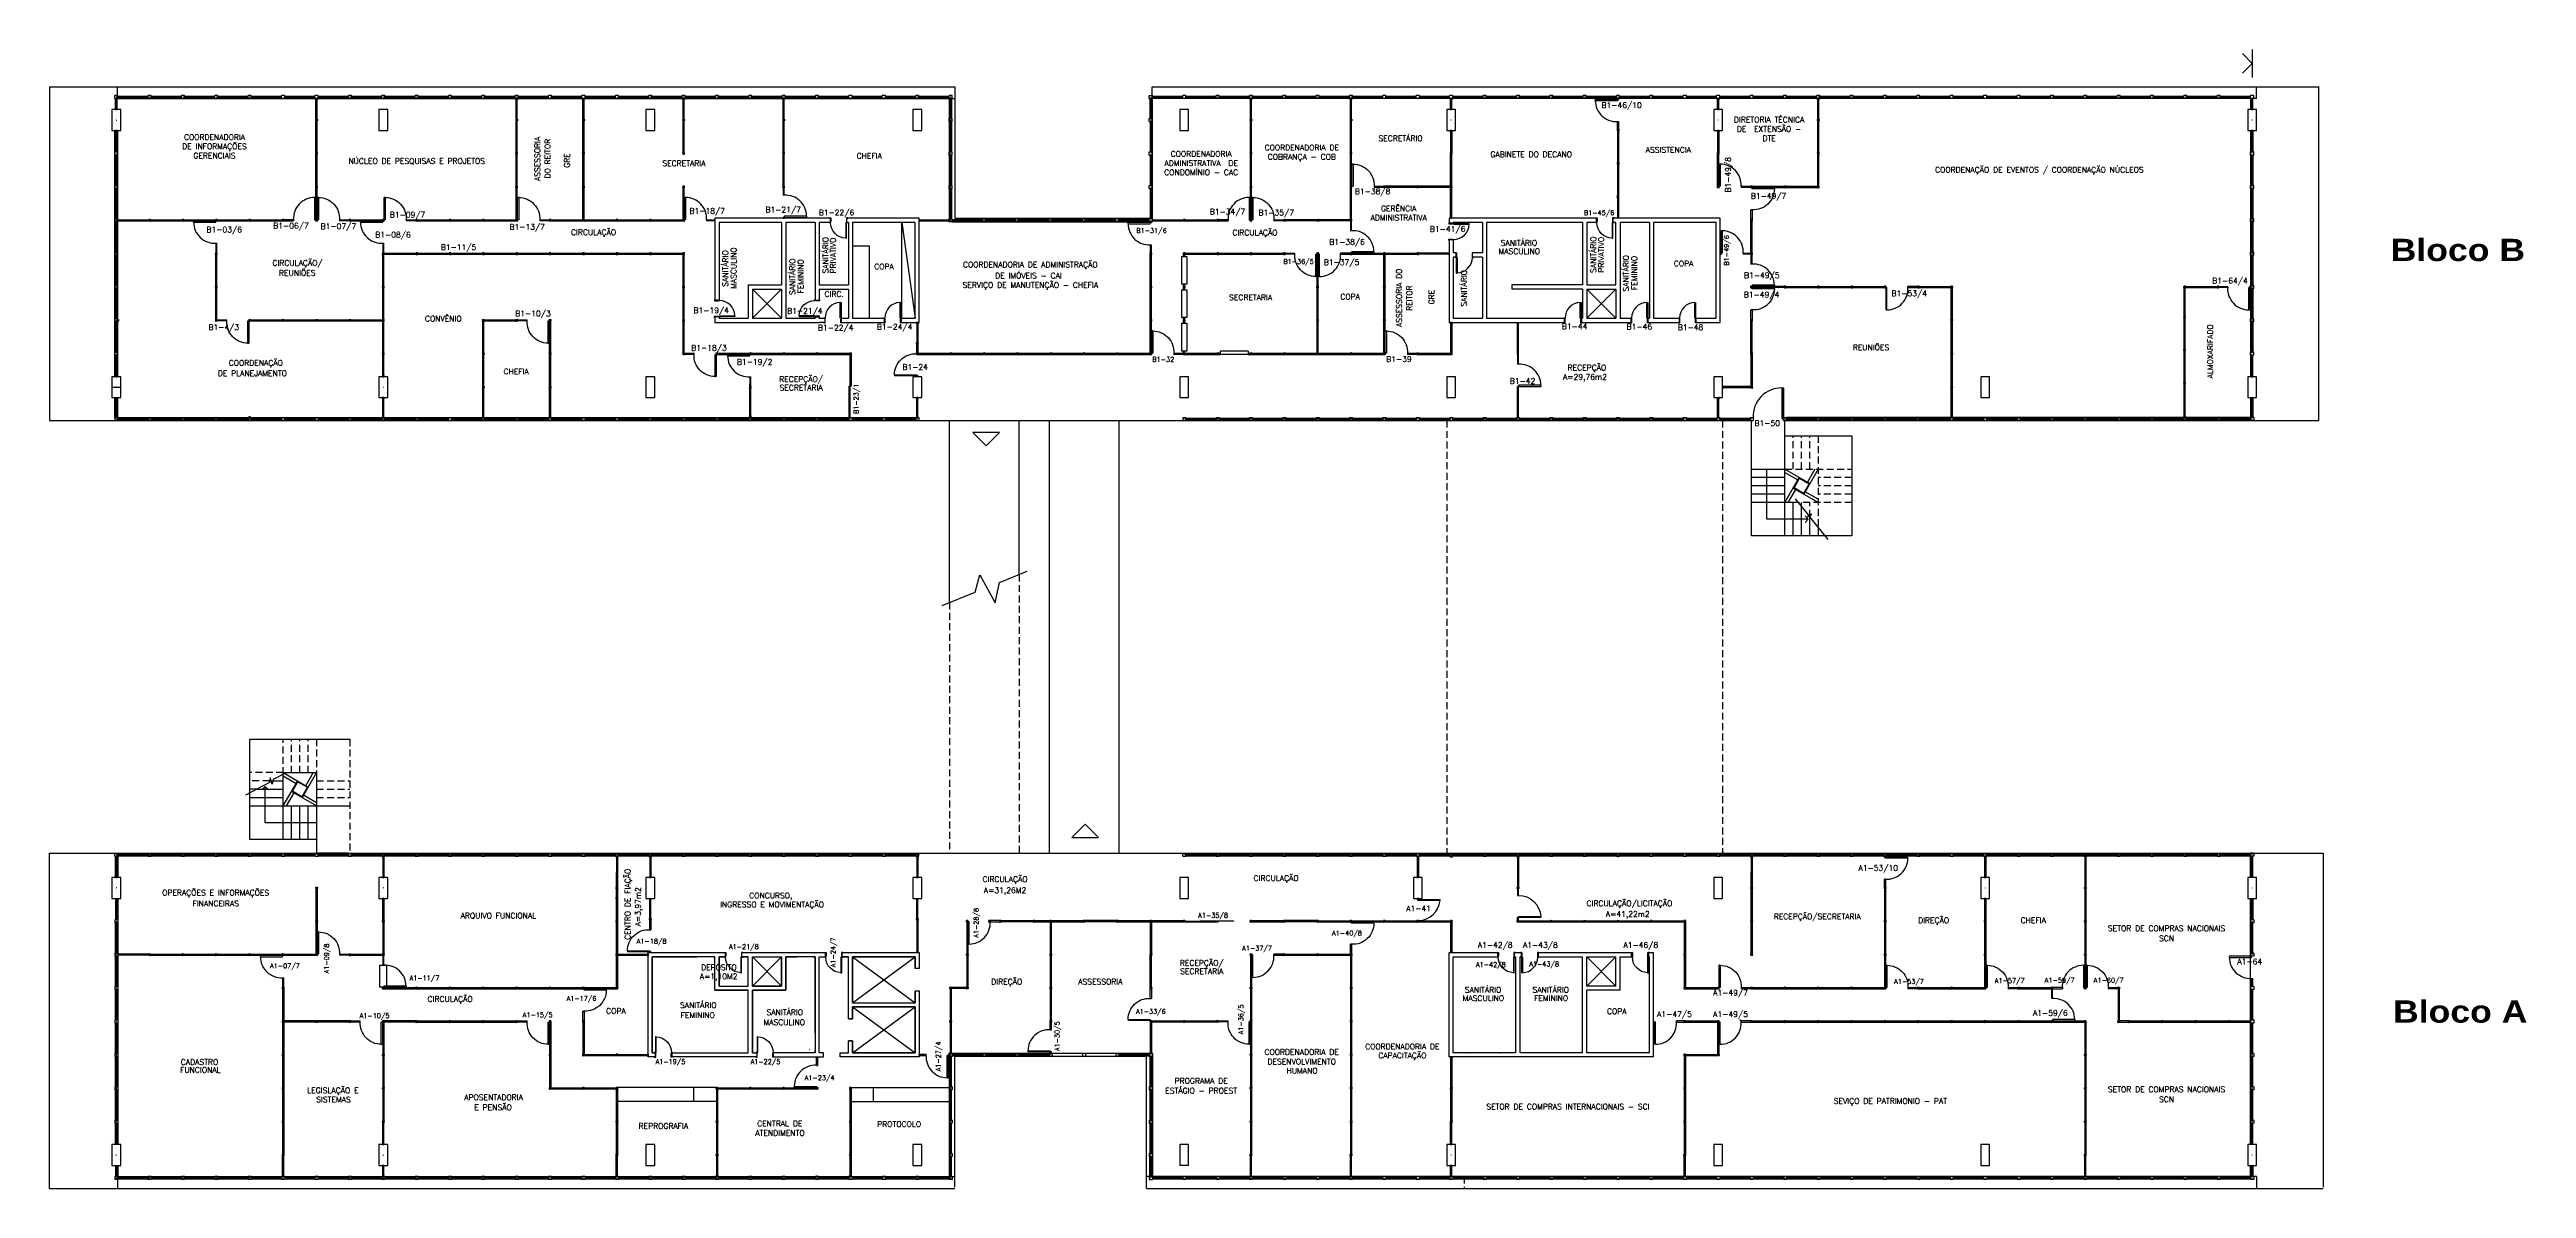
# Model space of a CAD drawing. Extents: x 297.6 to 386.7, y 146.5 to 187.4.
import ezdxf
from ezdxf.enums import TextEntityAlignment as Align

# ---------------------------------------------------------------- set-up
doc = ezdxf.new("R2010")
doc.units = 0
doc.header["$MEASUREMENT"] = 0
doc.linetypes.add('HIDDEN', pattern=[0.375, 0.25, -0.125])
doc.linetypes.add('HIDDEN2', pattern=[0.1875, 0.125, -0.0625])
doc.layers.get('0').update_dxf_attribs({"linetype": 'CONTINUOUS'})
for name, color, linetype in [('1', 1, 'CONTINUOUS'), ('ALV', 2, 'CONTINUOUS'), ('DIV', 2, 'CONTINUOUS'), ('DIV2', 1, 'CONTINUOUS'), ('ESPECIFICAÇÕES', 2, 'CONTINUOUS'), ('ESQ', 1, 'CONTINUOUS'), ('ESQUADRIA', 1, 'CONTINUOUS'), ('MOBILIARIO', 1, 'CONTINUOUS'), ('PEÇAS', 1, 'CONTINUOUS'), ('PILAR', 3, 'CONTINUOUS'), ('PISO', 1, 'CONTINUOUS'), ('PORTA', 2, 'CONTINUOUS'), ('REBOCO', 2, 'CONTINUOUS'), ('TEXT_CENTRO_CUSTO', 1, 'CONTINUOUS'), ('TEXTO', 2, 'CONTINUOUS'), ('TEXTO-CENTRODECUSTO', 2, 'CONTINUOUS'), ('TEXTO-ENDEREÇO', 2, 'CONTINUOUS'), ('ÁREA', 2, 'CONTINUOUS')]:
    doc.layers.add(name, color=color, linetype=linetype)
doc.styles.add('ARIAL', font='')
doc.styles.add('UNB-100', font='simplex.shx', dxfattribs={"height": 0.2})
doc.styles.add('UNB-100-1', font='simplex.shx', dxfattribs={"height": 0.2})
doc.styles.get('ARIAL').set_extended_font_data('Arial Black')

# ---------------------------------------------------------------- blocks, each defined once
blk = doc.blocks.new('DIVI12')
for p, q in [((-0.004, 0), (0.004, 0)), ((0, 0.004), (0, -0.004)), ((0.025, 0.02), (0.025, -0.02)), ((0.025, 0.02), (1.175, 0.02)), ((1.175, 0.02), (1.175, -0.02)), ((1.204, 0), (1.196, 0)), ((1.2, 0.004), (1.2, -0.004)), ((0.025, -0.02), (1.175, -0.02))]:
    blk.add_line(p, q)
blk = doc.blocks.new('DIVALV')
for p, q in [((-0.004, 0), (0.004, 0)), ((0, 0.004), (0, -0.004)), ((0.025, 0.02), (0.03, 0.02)), ((0.025, 0.02), (0.025, -0.02)), ((0.025, 0.02), (0.115, 0.02)), ((0.11, 0.02), (1.1, 0.02)), ((1.1, 0.02), (1.1, -0.02)), ((1.129, 0), (1.121, 0)), ((1.125, 0.004), (1.125, -0.004)), ((0.025, -0.02), (0.03, -0.02)), ((0.025, -0.02), (0.115, -0.02)), ((0.11, -0.02), (1.1, -0.02))]:
    blk.add_line(p, q)
blk = doc.blocks.new('IMONT')
for p, q in [((0, 0.025), (0.02, 0.025)), ((0, 0.025), (0, -0.025)), ((0.02, 0.02), (0.005, 0.02)), ((0.005, 0.02), (0.005, -0.02)), ((0.02, 0.03), (0.02, 0.025)), ((0.02, 0.03), (0.03, 0.03)), ((0.02, -0.02), (0.02, 0.02)), ((0.025, 0.02), (0.025, -0.02)), ((0.025, 0.02), (0.03, 0.02)), ((0.03, 0.03), (0.03, 0.02)), ((0.02, -0.025), (0, -0.025)), ((0.005, -0.02), (0.02, -0.02)), ((0.02, -0.03), (0.02, -0.025)), ((0.03, -0.03), (0.02, -0.03)), ((0.025, -0.02), (0.03, -0.02)), ((0.03, -0.02), (0.03, -0.03))]:
    blk.add_line(p, q)
blk = doc.blocks.new('MONT')
for p, q in [((-0.03, 0.03), (-0.03, 0.02)), ((-0.02, 0.03), (-0.03, 0.03)), ((-0.03, 0.02), (-0.025, 0.02)), ((-0.025, -0.02), (-0.025, 0.02)), ((-0.02, 0.025), (-0.02, 0.03)), ((-0.02, 0.025), (0.02, 0.025)), ((0.02, 0.02), (-0.02, 0.02)), ((-0.02, 0.02), (-0.02, -0.02)), ((-0.004, 0), (0.004, 0)), ((0, 0.004), (0, -0.004)), ((0.02, 0.03), (0.02, 0.025)), ((0.02, 0.03), (0.03, 0.03)), ((0.02, -0.02), (0.02, 0.02)), ((0.025, 0.02), (0.025, -0.02)), ((0.025, 0.02), (0.03, 0.02)), ((0.03, 0.03), (0.03, 0.02)), ((-0.025, -0.02), (-0.03, -0.02)), ((-0.03, -0.02), (-0.03, -0.03)), ((-0.03, -0.03), (-0.02, -0.03)), ((-0.02, -0.02), (0.02, -0.02)), ((0.02, -0.025), (-0.02, -0.025)), ((-0.02, -0.03), (-0.02, -0.025)), ((0.02, -0.03), (0.02, -0.025)), ((0.03, -0.03), (0.02, -0.03)), ((0.025, -0.02), (0.03, -0.02)), ((0.03, -0.02), (0.03, -0.03))]:
    blk.add_line(p, q)
blk = doc.blocks.new('DIVPILAB')
for p, q in [((-0.02, 0.4), (-0.02, 1.175)), ((-0.02, 1.175), (0.02, 1.175)), ((-0.004, 1.2), (0.004, 1.2)), ((0, 1.204), (0, 1.196)), ((0.02, 0.4), (0.02, 1.175)), ((-0.02, 0.4), (-0.02, 0.405)), ((-0.02, 0.4), (0.02, 0.4)), ((-0.004, 0), (0.004, 0)), ((0, -0.004), (0, 0.004)), ((0.02, 0.4), (0.02, 0.405))]:
    blk.add_line(p, q)
blk = doc.blocks.new('PRTD6')
for p, q in [((-0.626, 0.01), (-0.626, 0)), ((-0.586, 0.01), (-0.626, 0.01)), ((-0.596, 0), (-0.596, -0.15)), ((-0.586, -0.03), (-0.586, 0.01)), ((-0.04, 0.01), (-0.04, 0.571)), ((-0.01, 0.01), (-0.04, 0.01)), ((-0.01, 0.571), (-0.01, 0.01)), ((-0.01, 0.01), (0.03, 0.01)), ((-0.01, -0.03), (-0.01, 0.01)), ((0, 0), (0, -0.15)), ((0.03, 0.01), (0.03, 0)), ((-0.626, -0.15), (-0.626, -0.16)), ((-0.626, -0.16), (-0.576, -0.16)), ((-0.576, -0.03), (-0.586, -0.03)), ((-0.576, -0.16), (-0.576, -0.03)), ((-0.02, -0.03), (-0.01, -0.03)), ((-0.02, -0.16), (-0.02, -0.03)), ((0.03, -0.16), (-0.02, -0.16)), ((0.03, -0.15), (0.03, -0.16))]:
    blk.add_line(p, q)
at = {"linetype": 'Continuous'}
for p, q in [((-0.626, 0), (-0.596, 0)), ((-0.04, 0.571), (-0.01, 0.571)), ((0, 0), (0.03, 0)), ((-0.626, -0.15), (-0.596, -0.15)), ((0, -0.15), (0.03, -0.15))]:
    blk.add_line(p, q, dxfattribs=at)
blk.add_arc((-0.025, 0.01), 0.561, 91.53217, 180, dxfattribs=at)
blk = doc.blocks.new('PDDIV12')
for p, q in [((-1.2, 0), (-1.21, 0)), ((-1.2, 0.01), (-1.2, -0.01)), ((-1.19, 0), (-1.2, 0)), ((-1.175, 0.02), (-1.175, -0.02)), ((-0.07, 0.82), (-0.03, 0.82))]:
    blk.add_line(p, q)
at = {"color": 2}
for p, q in [((-0.825, 0.02), (-1.175, 0.02)), ((-0.825, 0.02), (-0.825, -0.02)), ((-0.07, 0.82), (-0.07, 0.02)), ((-0.07, 0.02), (-0.03, 0.02)), ((-0.03, 0.02), (-0.03, 0.82)), ((-0.01, 0), (0.01, 0)), ((0, -0.01), (0, 0.01)), ((-1.175, -0.02), (-0.825, -0.02))]:
    blk.add_line(p, q, dxfattribs=at)
at = {"color": 1}
blk.add_arc((-0.071, 0.065), 0.755, 89.89813, 183.4171, dxfattribs=at)
blk = doc.blocks.new('PEDIV12')
at = {"linetype": 'Continuous', "xscale": -1}
blk.add_blockref('PDDIV12', (0, 0), dxfattribs=at)
blk = doc.blocks.new('DVALV')
for p, q in [((-0.004, 0), (0.004, 0)), ((0, -0.004), (0, 0.004)), ((0.025, -0.02), (0.025, 0.02)), ((1.015, 0.02), (0.025, 0.02)), ((1.1, 0.02), (1.01, 0.02)), ((1.1, 0.02), (1.095, 0.02)), ((1.1, -0.02), (1.1, 0.02)), ((1.015, -0.02), (0.025, -0.02)), ((1.1, -0.02), (1.01, -0.02)), ((1.1, -0.02), (1.095, -0.02))]:
    blk.add_line(p, q)
at = {"linetype": 'Continuous', "rotation": 180}
blk.add_blockref('IMONT', (1.125, 0), dxfattribs=at)
blk = doc.blocks.new('MTDIV')
for p, q in [((-0.02, 0.746), (0.02, 0.746)), ((-0.02, 0.025), (-0.02, 0.746)), ((-0.02, 0.025), (0.02, 0.025)), ((-0.004, 0.771), (0.004, 0.771)), ((-0.004, 0), (0.004, 0)), ((0, 0.775), (0, 0.767)), ((0, -0.004), (0, 0.004)), ((0.02, 0.025), (0.02, 0.746))]:
    blk.add_line(p, q)
at = {"linetype": 'Continuous', "rotation": 270}
blk.add_blockref('IMONT', (0, 0.771), dxfattribs=at)
blk = doc.blocks.new('ESQDIV')
at = {"linetype": 'Continuous'}
blk.add_blockref('MTDIV', (0, -0.826), dxfattribs=at)
blk = doc.blocks.new('PAESQ')
for p, q in [((-1.055, 0.82), (-1.095, 0.82)), ((-1.095, 0.02), (-1.095, 0.82)), ((-1.055, 0.02), (-1.095, 0.02)), ((-1.055, 0.82), (-1.055, 0.02)), ((-0.3, 0.02), (-0.025, 0.02)), ((-0.3, 0.02), (-0.3, -0.02)), ((-0.025, 0.02), (-0.025, -0.02)), ((-0.01, 0), (0, 0)), ((0, 0.01), (0, -0.01)), ((0, 0), (0.01, 0)), ((-0.025, -0.02), (-0.3, -0.02))]:
    blk.add_line(p, q)
at = {"color": 1}
blk.add_arc((-1.054, 0.065), 0.755, 356.5829, 90.10187, dxfattribs=at)
at = {"linetype": 'Continuous', "xscale": -1, "rotation": 180}
blk.add_blockref('IMONT', (-1.125, 0), dxfattribs=at)
blk = doc.blocks.new('PEESQ')
at = {"linetype": 'Continuous'}
for p, q in [((-0.02, 1.12), (0.02, 1.12)), ((-0.02, 0.88), (-0.02, 1.12)), ((0.02, 1.12), (0.02, 0.88)), ((-0.82, 0.125), (-0.82, 0.085)), ((-0.02, 0.125), (-0.82, 0.125)), ((-0.82, 0.085), (-0.02, 0.085)), ((0.02, 0.88), (-0.02, 0.88)), ((-0.02, 0.085), (-0.02, 0.125)), ((-0.01, 0.055), (0.01, 0.055)), ((0, 0.045), (0, 0.065))]:
    blk.add_line(p, q, dxfattribs=at)
blk.add_arc((-0.021, 0.08), 0.8, 89.90929, 176.77548, dxfattribs=at)
at = {"linetype": 'Continuous', "rotation": 90}
blk.add_blockref('IMONT', (0, 0.055), dxfattribs=at)
blk = doc.blocks.new('PDESQ')
at = {"linetype": 'Continuous', "xscale": -1}
blk.add_blockref('PEESQ', (0, 0), dxfattribs=at)

msp = doc.modelspace()

# ---------------------------------------------------------------- linework, layer by layer
at = {"linetype": 'Continuous'}
msp.add_line((299.88, 175.276), (300.2, 175.276), dxfattribs=at)
for p, q in [((357.805, 175.256), (357.805, 175.296)), ((357.826, 175.276), (357.834, 175.276)), ((357.834, 175.276), (357.826, 175.276)), ((357.83, 175.272), (357.83, 175.28)), ((357.83, 175.272), (357.83, 175.28)), ((357.855, 175.256), (357.855, 175.296)), ((358.815, 175.256), (358.815, 175.296)), ((358.844, 175.276), (358.836, 175.276)), ((358.84, 175.272), (358.84, 175.28))]:
    msp.add_line(p, q)
at = {"layer": '1', "linetype": 'Continuous'}
for p, q in [((328.292, 177.751), (328.292, 181.201)), ((328.292, 181.201), (328.765, 177.751)), ((352.915, 178.801), (353.965, 177.751)), ((352.915, 177.751), (353.965, 178.801)), ((322.915, 154.801), (323.965, 153.751)), ((322.915, 153.751), (323.965, 154.801)), ((322.915, 154.801), (323.965, 153.751)), ((322.915, 153.751), (323.965, 154.801)), ((326.515, 153.151), (328.765, 154.801)), ((326.515, 154.801), (328.765, 153.151)), ((326.515, 153.151), (328.765, 154.801)), ((326.515, 154.801), (328.765, 153.151)), ((352.915, 153.751), (353.965, 154.801)), ((352.915, 154.801), (353.965, 153.751)), ((326.515, 151.351), (328.765, 153.001)), ((326.515, 153.001), (328.765, 151.351)), ((326.515, 151.351), (328.765, 153.001)), ((326.515, 153.001), (328.765, 151.351)), ((323.069, 151.351), (323.069, 151.201))]:
    msp.add_line(p, q, dxfattribs=at)
at = {"layer": '1', "linetype": 'HIDDEN'}
for p, q in [((347.88, 174.076), (347.88, 158.526)), ((357.8, 174.076), (357.8, 158.526)), ((358.425, 152.551), (358.425, 152.497)), ((348.505, 146.905), (348.505, 146.476)), ((358.425, 146.905), (358.425, 146.82))]:
    msp.add_line(p, q, dxfattribs=at)
at = {"layer": '1', "linetype": 'Continuous'}
for points in [[(350.421, 176.451), (350.421, 177.601)], [(350.461, 176.451), (350.461, 177.601)], [(350.421, 174.186), (350.421, 175.306)], [(350.461, 175.306), (350.421, 175.306)], [(350.461, 174.186), (350.461, 175.306)]]:
    msp.add_lwpolyline(points, dxfattribs=at)
at = {"layer": '1'}
for points in [[(330.845, 173.645), (331.324, 173.166), (331.803, 173.645)], [(335.36, 159.093), (334.881, 159.572), (334.402, 159.093)]]:
    msp.add_lwpolyline(points, close=True, dxfattribs=at)
at = {"layer": 'ALV', "linetype": 'Continuous'}
for p, q in [((321.565, 181.351), (321.565, 178.4)), ((325.716, 181.351), (321.565, 181.351)), ((321.715, 181.201), (321.715, 178.4)), ((323.965, 181.201), (321.715, 181.201)), ((323.965, 181.201), (323.965, 178.951)), ((324.115, 181.201), (324.115, 177.751)), ((325.165, 181.201), (324.115, 181.201)), ((325.165, 181.201), (325.165, 178.4)), ((325.315, 181.201), (325.315, 178.951)), ((325.716, 181.201), (325.315, 181.201)), ((325.716, 181.351), (325.716, 181.201)), ((328.915, 181.351), (326.312, 181.351)), ((326.312, 181.201), (326.312, 181.351)), ((326.365, 181.201), (326.312, 181.201)), ((326.365, 181.201), (326.365, 178.951)), ((326.515, 181.201), (326.515, 178.951)), ((328.765, 181.201), (326.515, 181.201)), ((328.765, 177.751), (328.765, 181.201)), ((328.915, 177.601), (328.915, 181.351)), ((347.965, 181.351), (347.965, 181.171)), ((353.269, 181.351), (347.965, 181.351)), ((349.165, 181.201), (348.115, 181.201)), ((349.165, 181.201), (349.165, 180.101)), ((349.315, 181.201), (349.315, 177.751)), ((352.765, 181.201), (349.315, 181.201)), ((352.765, 181.201), (352.765, 178.951)), ((352.915, 181.201), (352.915, 178.951)), ((353.269, 181.201), (352.915, 181.201)), ((353.269, 181.201), (353.269, 181.351)), ((357.715, 181.351), (353.865, 181.351)), ((353.865, 181.201), (353.865, 181.351)), ((353.965, 181.201), (353.865, 181.201)), ((353.965, 178.951), (353.965, 181.201)), ((354.115, 181.201), (354.115, 177.751)), ((355.165, 181.201), (354.115, 181.201)), ((355.165, 181.201), (355.165, 177.751)), ((355.315, 181.201), (355.315, 177.751)), ((357.565, 181.201), (355.315, 181.201)), ((357.565, 177.751), (357.565, 181.201)), ((357.715, 177.601), (357.715, 181.351)), ((347.965, 180.575), (347.965, 177.601)), ((348.115, 180.575), (348.115, 180.101)), ((348.215, 180.101), (348.115, 180.101)), ((348.115, 179.951), (348.115, 177.751)), ((348.215, 179.951), (348.115, 179.951)), ((349.165, 180.101), (348.811, 180.101)), ((349.165, 179.951), (348.811, 179.951)), ((349.165, 179.951), (349.165, 177.751)), ((321.565, 178.4), (321.715, 178.4)), ((322.765, 178.951), (322.765, 177.751)), ((322.765, 178.951), (323.965, 178.951)), ((322.915, 178.801), (322.915, 177.751)), ((322.915, 178.801), (323.965, 178.801)), ((323.965, 178.801), (323.965, 177.751)), ((325.165, 178.4), (325.315, 178.4)), ((325.315, 178.951), (326.365, 178.951)), ((325.315, 178.801), (325.315, 178.4)), ((325.315, 178.801), (326.365, 178.801)), ((326.365, 178.801), (326.365, 177.751)), ((326.515, 178.951), (326.515, 177.751)), ((350.215, 178.951), (350.215, 178.801)), ((352.765, 178.951), (350.215, 178.951)), ((352.765, 178.801), (350.215, 178.801)), ((352.765, 178.801), (352.765, 177.751)), ((352.915, 178.951), (353.965, 178.951)), ((352.915, 178.801), (352.915, 177.751)), ((352.915, 178.801), (353.965, 178.801)), ((353.965, 178.801), (353.965, 177.751)), ((321.565, 177.804), (321.565, 177.601)), ((321.715, 177.804), (321.565, 177.804)), ((321.565, 177.601), (325.315, 177.601)), ((321.715, 177.804), (321.715, 177.751)), ((321.715, 177.751), (321.715, 177.804)), ((321.715, 177.751), (322.765, 177.751)), ((322.915, 177.751), (323.965, 177.751)), ((324.115, 177.751), (325.165, 177.751)), ((325.165, 177.804), (325.165, 177.751)), ((325.315, 177.804), (325.165, 177.804)), ((325.315, 177.751), (325.315, 177.804)), ((325.315, 177.751), (325.515, 177.751)), ((325.515, 177.601), (325.315, 177.601)), ((325.515, 177.751), (325.515, 177.601)), ((326.111, 177.751), (326.111, 177.601)), ((326.111, 177.751), (326.365, 177.751)), ((326.111, 177.601), (327.666, 177.601)), ((326.515, 177.751), (327.666, 177.751)), ((327.666, 177.601), (327.666, 177.751)), ((328.262, 177.751), (328.765, 177.751)), ((328.262, 177.751), (328.262, 177.601)), ((328.262, 177.601), (328.915, 177.601)), ((347.965, 177.601), (352.12, 177.601)), ((348.115, 177.751), (349.165, 177.751)), ((348.967, 177.601), (349.62, 177.601)), ((349.315, 177.751), (352.12, 177.751)), ((352.12, 177.601), (352.12, 177.751)), ((352.72, 177.751), (352.765, 177.751)), ((352.72, 177.751), (352.72, 177.601)), ((352.72, 177.601), (354.515, 177.601)), ((352.915, 177.751), (353.965, 177.751)), ((354.115, 177.751), (354.515, 177.751)), ((354.515, 177.601), (354.515, 177.751)), ((355.115, 177.751), (355.165, 177.751)), ((355.115, 177.751), (355.115, 177.601)), ((355.115, 177.601), (356.244, 177.601)), ((355.315, 177.751), (356.244, 177.751)), ((356.244, 177.601), (356.244, 177.751)), ((356.84, 177.751), (356.84, 177.601)), ((356.84, 177.751), (357.565, 177.751)), ((356.84, 177.601), (357.715, 177.601)), ((319.165, 154.951), (320.915, 154.951)), ((319.165, 151.201), (319.165, 154.951)), ((319.315, 154.801), (320.915, 154.801)), ((319.315, 151.351), (319.315, 154.801)), ((321.515, 154.951), (321.94, 154.951)), ((321.515, 154.801), (321.565, 154.801)), ((321.565, 153.751), (321.565, 154.801)), ((321.715, 154.801), (321.94, 154.801)), ((321.715, 153.751), (321.715, 154.801)), ((322.54, 154.951), (324.515, 154.951)), ((322.54, 154.801), (322.765, 154.801)), ((322.765, 153.751), (322.765, 154.801)), ((322.915, 154.801), (323.965, 154.801)), ((322.915, 153.751), (322.915, 154.801)), ((323.965, 153.751), (323.965, 154.801)), ((324.115, 153.601), (324.115, 154.801)), ((324.115, 154.801), (324.515, 154.801)), ((325.115, 154.951), (325.54, 154.951)), ((325.115, 154.801), (325.165, 154.801)), ((325.165, 152.051), (325.165, 154.801)), ((325.315, 152.051), (325.315, 154.801)), ((325.315, 154.801), (325.54, 154.801)), ((325.54, 154.801), (325.54, 154.951)), ((326.136, 154.801), (326.136, 154.951)), ((326.136, 154.951), (328.915, 154.951)), ((326.136, 154.801), (326.365, 154.801)), ((326.365, 152.576), (326.365, 154.801)), ((326.515, 153.151), (326.515, 154.801)), ((326.515, 154.801), (328.765, 154.801)), ((328.765, 154.801), (328.765, 154.376)), ((328.915, 154.376), (328.765, 154.376)), ((328.915, 154.951), (328.915, 154.376)), ((347.965, 151.201), (347.965, 154.951)), ((347.965, 154.951), (349.715, 154.951)), ((348.115, 151.351), (348.115, 154.801)), ((348.115, 154.801), (349.715, 154.801)), ((349.715, 154.951), (349.715, 154.801)), ((350.315, 154.951), (350.565, 154.951)), ((350.315, 154.801), (350.315, 154.951)), ((350.315, 154.801), (350.365, 154.801)), ((350.365, 151.351), (350.365, 154.801)), ((350.565, 154.801), (350.515, 154.801)), ((350.515, 151.351), (350.515, 154.801)), ((350.565, 154.801), (350.565, 154.951)), ((351.165, 154.951), (354.515, 154.951)), ((351.165, 154.951), (351.165, 154.801)), ((351.165, 154.801), (352.765, 154.801)), ((352.765, 151.351), (352.765, 154.801)), ((352.915, 153.751), (352.915, 154.801)), ((352.915, 154.801), (353.965, 154.801)), ((353.915, 154.801), (353.965, 154.801)), ((353.965, 153.751), (353.965, 154.801)), ((354.115, 154.801), (354.515, 154.801)), ((354.115, 153.601), (354.115, 154.801)), ((354.515, 154.951), (354.515, 154.801)), ((355.115, 154.801), (355.115, 154.951)), ((355.115, 154.951), (355.315, 154.951)), ((355.115, 154.801), (355.165, 154.801)), ((355.165, 151.351), (355.165, 154.801)), ((355.315, 151.201), (355.315, 154.951)), ((321.565, 153.601), (322.765, 153.601)), ((321.715, 153.751), (322.765, 153.751)), ((322.765, 151.351), (322.765, 153.601)), ((322.915, 153.751), (323.965, 153.751)), ((322.915, 153.601), (324.115, 153.601)), ((322.915, 151.351), (322.915, 153.601)), ((328.765, 153.576), (328.915, 153.576)), ((328.765, 153.576), (328.765, 153.151)), ((328.915, 153.576), (328.915, 151.201)), ((353.965, 153.751), (352.915, 153.751)), ((354.115, 153.601), (352.915, 153.601)), ((352.915, 151.351), (352.915, 153.601)), ((326.365, 152.576), (326.515, 152.576)), ((326.515, 153.151), (328.765, 153.151)), ((326.515, 152.576), (326.515, 153.001)), ((326.515, 153.001), (328.765, 153.001)), ((328.765, 153.001), (328.765, 151.351)), ((325.165, 151.451), (325.165, 151.401)), ((325.165, 151.351), (325.165, 151.451)), ((325.315, 151.351), (325.315, 151.451)), ((326.365, 151.351), (326.365, 151.776)), ((326.515, 151.776), (326.365, 151.776)), ((326.515, 151.351), (326.515, 151.776)), ((328.765, 151.351), (326.515, 151.351)), ((355.315, 151.201), (347.965, 151.201)), ((350.365, 151.351), (348.115, 151.351)), ((352.765, 151.351), (350.515, 151.351)), ((355.165, 151.351), (352.915, 151.351))]:
    msp.add_line(p, q, dxfattribs=at)
at = {"layer": 'ALV'}
for p, q in [((348.115, 181.171), (347.965, 181.171)), ((348.115, 180.575), (347.965, 180.575)), ((348.215, 179.951), (348.215, 180.101)), ((348.811, 179.951), (348.811, 180.101))]:
    msp.add_line(p, q, dxfattribs=at)
at = {"layer": 'DIV'}
for p, q in [((307.22, 185.622), (307.26, 185.622)), ((307.22, 184.901), (307.22, 185.622)), ((307.236, 185.647), (307.244, 185.647)), ((307.24, 185.651), (307.24, 185.643)), ((307.26, 184.901), (307.26, 185.622)), ((314.42, 185.622), (314.46, 185.622)), ((314.42, 184.901), (314.42, 185.622)), ((314.436, 185.647), (314.444, 185.647)), ((314.44, 185.651), (314.44, 185.643)), ((314.46, 184.901), (314.46, 185.622)), ((316.82, 185.622), (316.86, 185.622)), ((316.82, 184.901), (316.82, 185.622)), ((316.836, 185.647), (316.844, 185.647)), ((316.84, 185.651), (316.84, 185.643)), ((316.86, 184.901), (316.86, 185.622)), ((320.42, 184.901), (320.42, 185.622)), ((320.42, 185.622), (320.46, 185.622)), ((320.436, 185.647), (320.444, 185.647)), ((320.44, 185.651), (320.44, 185.643)), ((320.46, 184.901), (320.46, 185.622)), ((324.02, 185.622), (324.06, 185.622)), ((324.02, 184.901), (324.02, 185.622)), ((324.036, 185.647), (324.044, 185.647)), ((324.04, 185.651), (324.04, 185.643)), ((324.06, 184.901), (324.06, 185.622)), ((348.02, 185.622), (348.06, 185.622)), ((348.02, 185.276), (348.02, 185.622)), ((348.02, 185.276), (348.06, 185.276)), ((348.036, 185.647), (348.044, 185.647)), ((348.04, 185.651), (348.04, 185.643)), ((348.06, 185.276), (348.06, 185.622)), ((353.22, 185.577), (353.22, 185.617)), ((354.02, 185.617), (353.22, 185.617)), ((353.22, 185.577), (354.02, 185.577)), ((354.02, 185.577), (354.02, 185.617)), ((354.03, 185.647), (354.05, 185.647)), ((354.04, 185.637), (354.04, 185.657)), ((357.62, 185.276), (357.62, 185.622)), ((357.62, 185.622), (357.66, 185.622)), ((357.62, 185.276), (357.66, 185.276)), ((357.636, 185.647), (357.644, 185.647)), ((357.64, 185.651), (357.64, 185.643)), ((357.66, 185.276), (357.66, 185.622)), ((307.22, 184.901), (307.26, 184.901)), ((307.236, 184.876), (307.244, 184.876)), ((307.24, 184.872), (307.24, 184.88)), ((314.42, 184.901), (314.46, 184.901)), ((314.436, 184.876), (314.444, 184.876)), ((314.44, 184.872), (314.44, 184.88)), ((316.82, 184.901), (316.86, 184.901)), ((316.836, 184.876), (316.844, 184.876)), ((316.84, 184.872), (316.84, 184.88)), ((320.42, 184.901), (320.46, 184.901)), ((320.436, 184.876), (320.444, 184.876)), ((320.44, 184.872), (320.44, 184.88)), ((324.02, 184.901), (324.06, 184.901)), ((324.036, 184.876), (324.044, 184.876)), ((324.04, 184.872), (324.04, 184.88)), ((348.036, 184.876), (348.044, 184.876)), ((348.04, 184.872), (348.04, 184.88)), ((354.02, 184.822), (354.06, 184.822)), ((354.02, 184.547), (354.02, 184.822)), ((354.06, 184.547), (354.02, 184.547)), ((354.06, 184.547), (354.02, 184.547)), ((354.044, 184.522), (354.036, 184.522)), ((354.04, 184.518), (354.04, 184.526)), ((354.06, 184.822), (354.06, 184.547)), ((307.26, 183.651), (307.22, 183.651)), ((307.244, 183.676), (307.236, 183.676)), ((307.24, 183.68), (307.24, 183.672)), ((314.46, 183.651), (314.42, 183.651)), ((314.444, 183.676), (314.436, 183.676)), ((314.44, 183.68), (314.44, 183.672)), ((316.86, 183.651), (316.82, 183.651)), ((316.844, 183.676), (316.836, 183.676)), ((316.84, 183.68), (316.84, 183.672)), ((320.46, 183.651), (320.42, 183.651)), ((320.444, 183.676), (320.436, 183.676)), ((320.44, 183.68), (320.44, 183.672)), ((324.06, 183.651), (324.02, 183.651)), ((324.044, 183.676), (324.036, 183.676)), ((324.04, 183.68), (324.04, 183.672)), ((340.86, 183.651), (340.82, 183.651)), ((340.844, 183.676), (340.836, 183.676)), ((340.84, 183.68), (340.84, 183.672)), ((344.46, 183.651), (344.42, 183.651)), ((344.444, 183.676), (344.436, 183.676)), ((344.44, 183.68), (344.44, 183.672)), ((348.06, 183.651), (348.02, 183.651)), ((348.044, 183.676), (348.036, 183.676)), ((348.04, 183.68), (348.04, 183.672)), ((357.66, 183.651), (357.62, 183.651)), ((357.644, 183.676), (357.636, 183.676)), ((357.644, 183.676), (357.636, 183.676)), ((357.64, 183.68), (357.64, 183.672)), ((357.64, 183.68), (357.64, 183.672)), ((361.26, 183.651), (361.22, 183.651)), ((361.244, 183.676), (361.236, 183.676)), ((361.24, 183.68), (361.24, 183.672)), ((354.06, 183.347), (354.02, 183.347)), ((354.044, 183.322), (354.036, 183.322)), ((354.04, 183.318), (354.04, 183.326)), ((357.71, 183.296), (357.67, 183.296)), ((357.67, 182.496), (357.67, 183.296)), ((357.71, 183.296), (357.71, 182.496)), ((307.26, 182.451), (307.22, 182.451)), ((307.244, 182.476), (307.236, 182.476)), ((307.24, 182.48), (307.24, 182.472)), ((314.46, 182.451), (314.42, 182.451)), ((314.444, 182.476), (314.436, 182.476)), ((314.44, 182.48), (314.44, 182.472)), ((316.86, 182.451), (316.82, 182.451)), ((316.844, 182.476), (316.836, 182.476)), ((316.84, 182.48), (316.84, 182.472)), ((320.46, 182.451), (320.42, 182.451)), ((320.444, 182.476), (320.436, 182.476)), ((320.44, 182.48), (320.44, 182.472)), ((320.51, 182.096), (320.47, 182.096)), ((320.47, 181.296), (320.47, 182.096)), ((320.51, 182.096), (320.51, 181.296)), ((324.02, 182.451), (324.02, 182.176)), ((324.06, 182.451), (324.02, 182.451)), ((324.06, 182.176), (324.02, 182.176)), ((324.044, 182.476), (324.036, 182.476)), ((324.04, 182.48), (324.04, 182.472)), ((324.06, 182.176), (324.06, 182.451)), ((340.86, 182.451), (340.82, 182.451)), ((340.844, 182.476), (340.836, 182.476)), ((340.84, 182.48), (340.84, 182.472)), ((344.46, 182.451), (344.42, 182.451)), ((344.444, 182.476), (344.436, 182.476)), ((344.44, 182.48), (344.44, 182.472)), ((345.62, 182.451), (345.66, 182.451)), ((345.636, 182.476), (345.644, 182.476)), ((345.64, 182.48), (345.64, 182.472)), ((346.82, 182.451), (346.86, 182.451)), ((346.836, 182.476), (346.844, 182.476)), ((346.84, 182.48), (346.84, 182.472)), ((348.06, 182.451), (348.02, 182.451)), ((348.044, 182.476), (348.036, 182.476)), ((348.04, 182.48), (348.04, 182.472)), ((357.66, 182.451), (357.62, 182.451)), ((357.644, 182.476), (357.636, 182.476)), ((357.64, 182.48), (357.64, 182.472)), ((357.71, 182.496), (357.67, 182.496)), ((358.465, 182.496), (358.815, 182.496)), ((358.465, 182.496), (358.465, 182.456)), ((358.815, 182.456), (358.465, 182.456)), ((358.86, 182.451), (358.82, 182.451)), ((358.844, 182.476), (358.836, 182.476)), ((358.84, 182.48), (358.84, 182.472)), ((360.06, 182.451), (360.02, 182.451)), ((360.044, 182.476), (360.036, 182.476)), ((360.04, 182.48), (360.04, 182.472)), ((361.26, 182.451), (361.22, 182.451)), ((361.244, 182.476), (361.236, 182.476)), ((361.24, 182.48), (361.24, 182.472)), ((300.091, 181.276), (300.099, 181.276)), ((300.095, 181.28), (300.095, 181.272)), ((300.12, 181.296), (301.215, 181.296)), ((300.12, 181.296), (300.12, 181.256)), ((300.12, 181.256), (301.215, 181.256)), ((301.215, 181.296), (301.215, 181.256)), ((301.26, 181.251), (301.22, 181.251)), ((301.244, 181.276), (301.236, 181.276)), ((301.244, 181.276), (301.236, 181.276)), ((301.24, 181.28), (301.24, 181.272)), ((301.24, 181.28), (301.24, 181.272)), ((302.46, 181.251), (302.42, 181.251)), ((302.444, 181.276), (302.436, 181.276)), ((302.44, 181.28), (302.44, 181.272)), ((303.66, 181.251), (303.62, 181.251)), ((303.644, 181.276), (303.636, 181.276)), ((303.64, 181.28), (303.64, 181.272)), ((306.06, 181.251), (306.02, 181.251)), ((306.044, 181.276), (306.036, 181.276)), ((306.04, 181.28), (306.04, 181.272)), ((308.46, 181.251), (308.42, 181.251)), ((308.444, 181.276), (308.436, 181.276)), ((308.44, 181.28), (308.44, 181.272)), ((309.66, 181.251), (309.62, 181.251)), ((309.644, 181.276), (309.636, 181.276)), ((309.64, 181.28), (309.64, 181.272)), ((310.86, 181.251), (310.82, 181.251)), ((310.844, 181.276), (310.836, 181.276)), ((310.84, 181.28), (310.84, 181.272)), ((312.06, 181.251), (312.02, 181.251)), ((312.044, 181.276), (312.036, 181.276)), ((312.04, 181.28), (312.04, 181.272)), ((313.26, 181.251), (313.22, 181.251)), ((313.244, 181.276), (313.236, 181.276)), ((313.24, 181.28), (313.24, 181.272)), ((314.46, 181.251), (314.42, 181.251)), ((314.444, 181.276), (314.436, 181.276)), ((314.44, 181.28), (314.44, 181.272)), ((315.66, 181.251), (315.62, 181.251)), ((315.644, 181.276), (315.636, 181.276)), ((315.64, 181.28), (315.64, 181.272)), ((316.86, 181.251), (316.82, 181.251)), ((316.844, 181.276), (316.836, 181.276)), ((316.84, 181.28), (316.84, 181.272)), ((318.06, 181.251), (318.02, 181.251)), ((318.044, 181.276), (318.036, 181.276)), ((318.04, 181.28), (318.04, 181.272)), ((319.26, 181.251), (319.22, 181.251)), ((319.244, 181.276), (319.236, 181.276)), ((319.24, 181.28), (319.24, 181.272)), ((320.46, 181.251), (320.42, 181.251)), ((320.45, 181.276), (320.43, 181.276)), ((320.444, 181.276), (320.436, 181.276)), ((320.44, 181.266), (320.44, 181.286)), ((320.44, 181.28), (320.44, 181.272)), ((320.51, 181.296), (320.47, 181.296)), ((321.265, 181.296), (321.54, 181.296)), ((321.265, 181.296), (321.265, 181.256)), ((321.54, 181.256), (321.265, 181.256)), ((321.54, 181.296), (321.54, 181.256)), ((324.03, 181.351), (324.05, 181.351)), ((324.04, 181.361), (324.04, 181.341)), ((324.06, 181.421), (324.06, 181.381)), ((324.86, 181.421), (324.06, 181.421)), ((324.06, 181.381), (324.86, 181.381)), ((324.86, 181.421), (324.86, 181.381)), ((328.94, 181.296), (328.945, 181.296)), ((328.94, 181.296), (328.94, 181.256)), ((328.94, 181.296), (329.03, 181.296)), ((328.94, 181.256), (328.945, 181.256)), ((328.94, 181.256), (329.03, 181.256)), ((329.025, 181.296), (329.96, 181.296)), ((329.025, 181.256), (329.96, 181.256)), ((329.96, 181.296), (329.96, 181.256)), ((329.989, 181.276), (329.981, 181.276)), ((329.985, 181.28), (329.985, 181.272)), ((337.32, 181.296), (337.43, 181.296)), ((337.32, 181.256), (337.345, 181.256)), ((337.34, 181.296), (337.345, 181.296)), ((337.34, 181.256), (337.43, 181.256)), ((337.425, 181.296), (338.415, 181.296)), ((337.425, 181.256), (338.415, 181.256)), ((338.415, 181.296), (338.415, 181.256)), ((338.46, 181.251), (338.42, 181.251)), ((338.444, 181.276), (338.436, 181.276)), ((338.436, 181.276), (338.444, 181.276)), ((338.444, 181.276), (338.436, 181.276)), ((338.44, 181.28), (338.44, 181.272)), ((338.44, 181.28), (338.44, 181.272)), ((338.44, 181.28), (338.44, 181.272)), ((339.66, 181.251), (339.62, 181.251)), ((339.644, 181.276), (339.636, 181.276)), ((339.64, 181.28), (339.64, 181.272)), ((340.86, 181.251), (340.82, 181.251)), ((340.844, 181.276), (340.836, 181.276)), ((340.84, 181.28), (340.84, 181.272)), ((342.02, 181.251), (342.06, 181.251)), ((342.036, 181.276), (342.044, 181.276)), ((342.04, 181.28), (342.04, 181.272)), ((343.22, 181.251), (343.26, 181.251)), ((343.236, 181.276), (343.244, 181.276)), ((343.24, 181.28), (343.24, 181.272)), ((344.46, 181.251), (344.42, 181.251)), ((344.444, 181.276), (344.436, 181.276)), ((344.44, 181.28), (344.44, 181.272)), ((357.745, 180.096), (357.745, 180.896)), ((357.785, 180.896), (357.745, 180.896)), ((357.785, 180.896), (357.785, 180.096)), ((358.86, 181.251), (358.82, 181.251)), ((358.844, 181.276), (358.836, 181.276)), ((358.84, 181.28), (358.84, 181.272)), ((303.66, 180.051), (303.62, 180.051)), ((303.644, 180.076), (303.636, 180.076)), ((303.64, 180.08), (303.64, 180.072)), ((309.66, 180.051), (309.62, 180.051)), ((309.644, 180.076), (309.636, 180.076)), ((309.64, 180.08), (309.64, 180.072)), ((310.86, 180.051), (310.82, 180.051)), ((310.844, 180.076), (310.836, 180.076)), ((310.84, 180.08), (310.84, 180.072)), ((312.06, 180.051), (312.02, 180.051)), ((312.044, 180.076), (312.036, 180.076)), ((312.04, 180.08), (312.04, 180.072)), ((313.26, 180.051), (313.22, 180.051)), ((313.244, 180.076), (313.236, 180.076)), ((313.24, 180.08), (313.24, 180.072)), ((314.46, 180.051), (314.42, 180.051)), ((314.444, 180.076), (314.436, 180.076)), ((314.44, 180.08), (314.44, 180.072)), ((315.66, 180.051), (315.62, 180.051)), ((315.644, 180.076), (315.636, 180.076)), ((315.64, 180.08), (315.64, 180.072)), ((316.86, 180.051), (316.82, 180.051)), ((316.844, 180.076), (316.836, 180.076)), ((316.84, 180.08), (316.84, 180.072)), ((318.06, 180.051), (318.02, 180.051)), ((318.044, 180.076), (318.036, 180.076)), ((318.04, 180.08), (318.04, 180.072)), ((319.26, 180.051), (319.22, 180.051)), ((319.244, 180.076), (319.236, 180.076)), ((319.24, 180.08), (319.24, 180.072)), ((320.46, 180.051), (320.42, 180.051)), ((320.444, 180.076), (320.436, 180.076)), ((320.44, 180.08), (320.44, 180.072)), ((337.26, 180.051), (337.22, 180.051)), ((337.244, 180.076), (337.236, 180.076)), ((337.24, 180.08), (337.24, 180.072)), ((340.86, 180.051), (340.82, 180.051)), ((340.844, 180.076), (340.836, 180.076)), ((340.84, 180.08), (340.84, 180.072)), ((342.06, 180.051), (342.02, 180.051)), ((342.044, 180.076), (342.036, 180.076)), ((342.04, 180.08), (342.04, 180.072)), ((343.26, 180.051), (343.22, 180.051)), ((343.244, 180.076), (343.236, 180.076)), ((343.24, 180.08), (343.24, 180.072)), ((344.46, 180.051), (344.42, 180.051)), ((344.46, 180.051), (344.42, 180.051)), ((344.444, 180.076), (344.436, 180.076)), ((344.444, 180.076), (344.436, 180.076)), ((344.44, 180.08), (344.44, 180.072)), ((344.44, 180.08), (344.44, 180.072)), ((345.66, 180.051), (345.62, 180.051)), ((345.644, 180.076), (345.636, 180.076)), ((345.64, 180.08), (345.64, 180.072)), ((346.86, 180.051), (346.82, 180.051)), ((346.844, 180.076), (346.836, 180.076)), ((346.84, 180.08), (346.84, 180.072)), ((357.725, 180.076), (357.705, 180.076)), ((357.715, 180.066), (357.715, 180.086)), ((357.785, 180.096), (357.745, 180.096)), ((358.54, 180.096), (358.54, 180.056)), ((358.54, 180.096), (358.815, 180.096)), ((358.815, 180.056), (358.54, 180.056)), ((358.815, 180.096), (358.815, 180.056)), ((358.815, 180.096), (358.815, 180.056)), ((358.86, 180.051), (358.82, 180.051)), ((358.844, 180.076), (358.836, 180.076)), ((358.844, 180.076), (358.836, 180.076)), ((358.84, 180.08), (358.84, 180.072)), ((358.84, 180.08), (358.84, 180.072)), ((303.66, 178.851), (303.62, 178.851)), ((303.644, 178.876), (303.636, 178.876)), ((303.64, 178.88), (303.64, 178.872)), ((309.66, 178.851), (309.62, 178.851)), ((309.644, 178.876), (309.636, 178.876)), ((309.64, 178.88), (309.64, 178.872)), ((320.46, 178.851), (320.42, 178.851)), ((320.444, 178.876), (320.436, 178.876)), ((320.44, 178.88), (320.44, 178.872)), ((337.26, 178.851), (337.22, 178.851)), ((337.244, 178.876), (337.236, 178.876)), ((337.24, 178.88), (337.24, 178.872)), ((338.46, 178.851), (338.42, 178.851)), ((338.444, 178.876), (338.436, 178.876)), ((338.44, 178.88), (338.44, 178.872)), ((343.26, 178.851), (343.22, 178.851)), ((343.244, 178.876), (343.236, 178.876)), ((343.24, 178.88), (343.24, 178.872)), ((345.66, 178.851), (345.62, 178.851)), ((345.644, 178.876), (345.636, 178.876)), ((345.64, 178.88), (345.64, 178.872)), ((358.86, 178.851), (358.82, 178.851)), ((358.844, 178.876), (358.836, 178.876)), ((358.84, 178.88), (358.84, 178.872)), ((360.06, 178.851), (360.02, 178.851)), ((360.044, 178.876), (360.036, 178.876)), ((360.04, 178.88), (360.04, 178.872)), ((361.26, 178.851), (361.22, 178.851)), ((361.244, 178.876), (361.236, 178.876)), ((361.24, 178.88), (361.24, 178.872)), ((362.46, 178.851), (362.42, 178.851)), ((362.444, 178.876), (362.436, 178.876)), ((362.44, 178.88), (362.44, 178.872)), ((363.66, 178.851), (363.62, 178.851)), ((363.644, 178.876), (363.636, 178.876)), ((363.64, 178.88), (363.64, 178.872)), ((364.86, 178.851), (364.82, 178.851)), ((364.844, 178.876), (364.836, 178.876)), ((364.84, 178.88), (364.84, 178.872)), ((366.06, 178.851), (366.02, 178.851)), ((366.044, 178.876), (366.036, 178.876)), ((366.04, 178.88), (366.04, 178.872)), ((374.43, 178.851), (374.39, 178.851)), ((374.39, 177.841), (374.39, 178.851)), ((374.43, 178.851), (374.39, 178.851)), ((374.414, 178.876), (374.406, 178.876)), ((374.406, 178.876), (374.414, 178.876)), ((374.414, 178.876), (374.406, 178.876)), ((374.41, 178.88), (374.41, 178.872)), ((374.41, 178.872), (374.41, 178.88)), ((374.41, 178.88), (374.41, 178.872)), ((374.43, 177.841), (374.43, 178.851)), ((374.435, 178.856), (374.435, 178.896)), ((374.435, 178.896), (375.585, 178.896)), ((374.435, 178.856), (375.585, 178.856)), ((375.58, 178.906), (375.59, 178.906)), ((375.58, 178.896), (375.58, 178.906)), ((375.585, 178.896), (375.58, 178.896)), ((375.58, 178.856), (375.585, 178.856)), ((375.58, 178.846), (375.58, 178.856)), ((375.59, 178.846), (375.58, 178.846)), ((375.585, 178.896), (375.585, 178.856)), ((375.59, 178.906), (375.59, 178.901)), ((375.63, 178.901), (375.59, 178.901)), ((375.59, 178.896), (375.63, 178.896)), ((375.59, 178.856), (375.59, 178.896)), ((375.63, 178.856), (375.59, 178.856)), ((375.59, 178.851), (375.63, 178.851)), ((375.59, 178.851), (375.59, 178.846)), ((375.63, 178.851), (375.59, 178.851)), ((375.606, 178.876), (375.614, 178.876)), ((375.614, 178.876), (375.606, 178.876)), ((375.61, 178.856), (375.61, 178.896)), ((375.61, 178.872), (375.61, 178.88)), ((375.63, 178.906), (375.63, 178.901)), ((375.64, 178.906), (375.63, 178.906)), ((375.63, 178.896), (375.63, 178.856)), ((375.63, 178.846), (375.63, 178.851)), ((375.63, 178.846), (375.64, 178.846)), ((375.635, 178.856), (375.635, 178.896)), ((375.635, 178.896), (375.64, 178.896)), ((375.635, 178.896), (375.96, 178.896)), ((375.635, 178.856), (375.64, 178.856)), ((375.96, 178.856), (375.635, 178.856)), ((375.64, 178.896), (375.64, 178.906)), ((375.64, 178.846), (375.64, 178.856)), ((375.96, 178.856), (375.96, 178.896)), ((376.715, 178.056), (376.715, 178.856)), ((376.715, 178.856), (376.755, 178.856)), ((376.755, 178.856), (376.755, 178.056)), ((376.775, 178.876), (376.795, 178.876)), ((376.785, 178.886), (376.785, 178.866)), ((376.844, 178.876), (376.836, 178.876)), ((376.84, 178.88), (376.84, 178.872)), ((303.66, 177.701), (303.62, 177.701)), ((303.644, 177.676), (303.636, 177.676)), ((303.64, 177.672), (303.64, 177.68)), ((306.06, 177.701), (306.02, 177.701)), ((306.044, 177.676), (306.036, 177.676)), ((306.04, 177.672), (306.04, 177.68)), ((307.26, 177.701), (307.22, 177.701)), ((307.244, 177.676), (307.236, 177.676)), ((307.24, 177.672), (307.24, 177.68)), ((308.46, 177.701), (308.42, 177.701)), ((308.444, 177.676), (308.436, 177.676)), ((308.44, 177.672), (308.44, 177.68)), ((309.66, 177.651), (309.62, 177.651)), ((309.644, 177.676), (309.636, 177.676)), ((309.64, 177.68), (309.64, 177.672)), ((313.221, 177.651), (313.261, 177.651)), ((313.237, 177.676), (313.245, 177.676)), ((313.241, 177.68), (313.241, 177.672)), ((314.46, 177.651), (314.42, 177.651)), ((314.444, 177.676), (314.436, 177.676)), ((314.44, 177.68), (314.44, 177.672)), ((315.66, 177.651), (315.62, 177.651)), ((315.644, 177.676), (315.636, 177.676)), ((315.64, 177.68), (315.64, 177.672)), ((320.46, 177.651), (320.42, 177.651)), ((320.444, 177.676), (320.436, 177.676)), ((320.44, 177.68), (320.44, 177.672)), ((328.82, 177.576), (328.82, 176.876)), ((328.86, 177.576), (328.86, 176.876)), ((337.26, 177.651), (337.22, 177.651)), ((337.244, 177.676), (337.236, 177.676)), ((337.24, 177.68), (337.24, 177.672)), ((343.26, 177.651), (343.22, 177.651)), ((343.244, 177.676), (343.236, 177.676)), ((343.24, 177.68), (343.24, 177.672)), ((345.66, 177.651), (345.62, 177.651)), ((345.644, 177.676), (345.636, 177.676)), ((345.64, 177.68), (345.64, 177.672)), ((358.86, 177.651), (358.82, 177.651)), ((358.844, 177.676), (358.836, 177.676)), ((358.84, 177.68), (358.84, 177.672)), ((366.06, 177.651), (366.02, 177.651)), ((366.044, 177.676), (366.036, 177.676)), ((366.04, 177.68), (366.04, 177.672)), ((374.43, 177.841), (374.39, 177.841)), ((374.43, 177.791), (374.39, 177.791)), ((374.414, 177.816), (374.406, 177.816)), ((374.414, 177.816), (374.406, 177.816)), ((374.41, 177.812), (374.41, 177.82)), ((374.41, 177.82), (374.41, 177.812)), ((376.715, 178.056), (376.755, 178.056)), ((376.844, 177.676), (376.836, 177.676)), ((376.84, 177.68), (376.84, 177.672)), ((309.66, 176.451), (309.62, 176.451)), ((309.644, 176.476), (309.636, 176.476)), ((309.64, 176.48), (309.64, 176.472)), ((313.221, 176.451), (313.261, 176.451)), ((313.237, 176.476), (313.245, 176.476)), ((313.241, 176.48), (313.241, 176.472)), ((315.66, 176.451), (315.62, 176.451)), ((315.644, 176.476), (315.636, 176.476)), ((315.64, 176.48), (315.64, 176.472)), ((320.46, 176.451), (320.42, 176.451)), ((322.86, 176.451), (322.82, 176.451)), ((322.844, 176.476), (322.836, 176.476)), ((322.84, 176.48), (322.84, 176.472)), ((324.06, 176.451), (324.02, 176.451)), ((324.044, 176.476), (324.036, 176.476)), ((324.04, 176.48), (324.04, 176.472)), ((325.26, 176.451), (325.22, 176.451)), ((325.244, 176.476), (325.236, 176.476)), ((325.24, 176.48), (325.24, 176.472)), ((326.46, 176.451), (326.42, 176.451)), ((326.444, 176.476), (326.436, 176.476)), ((326.44, 176.48), (326.44, 176.472)), ((328.86, 176.451), (328.82, 176.451)), ((328.844, 176.476), (328.836, 176.476)), ((328.84, 176.48), (328.84, 176.472)), ((330.06, 176.451), (330.02, 176.451)), ((330.044, 176.476), (330.036, 176.476)), ((330.04, 176.48), (330.04, 176.472)), ((331.26, 176.451), (331.22, 176.451)), ((331.244, 176.476), (331.236, 176.476)), ((331.24, 176.48), (331.24, 176.472)), ((332.46, 176.451), (332.42, 176.451)), ((332.444, 176.476), (332.436, 176.476)), ((332.44, 176.48), (332.44, 176.472)), ((333.66, 176.451), (333.62, 176.451)), ((333.644, 176.476), (333.636, 176.476)), ((333.64, 176.48), (333.64, 176.472)), ((334.86, 176.451), (334.82, 176.451)), ((334.844, 176.476), (334.836, 176.476)), ((334.84, 176.48), (334.84, 176.472)), ((336.044, 176.476), (336.036, 176.476)), ((336.04, 176.48), (336.04, 176.472)), ((337.26, 176.451), (337.22, 176.451)), ((337.244, 176.476), (337.236, 176.476)), ((337.24, 176.48), (337.24, 176.472)), ((339.66, 176.451), (339.62, 176.451)), ((339.644, 176.476), (339.636, 176.476)), ((339.64, 176.48), (339.64, 176.472)), ((340.86, 176.451), (340.82, 176.451)), ((340.844, 176.476), (340.836, 176.476)), ((340.84, 176.48), (340.84, 176.472)), ((342.06, 176.451), (342.02, 176.451)), ((342.044, 176.476), (342.036, 176.476)), ((342.04, 176.48), (342.04, 176.472)), ((343.26, 176.451), (343.22, 176.451)), ((343.244, 176.476), (343.236, 176.476)), ((343.24, 176.48), (343.24, 176.472)), ((344.46, 176.451), (344.42, 176.451)), ((344.444, 176.476), (344.436, 176.476)), ((344.44, 176.48), (344.44, 176.472)), ((345.66, 176.451), (345.62, 176.451)), ((345.644, 176.476), (345.636, 176.476)), ((345.64, 176.48), (345.64, 176.472)), ((346.86, 176.451), (346.82, 176.451)), ((346.844, 176.476), (346.836, 176.476)), ((346.84, 176.48), (346.84, 176.472)), ((348.06, 176.451), (348.02, 176.451)), ((348.044, 176.476), (348.036, 176.476)), ((348.04, 176.48), (348.04, 176.472)), ((358.86, 176.501), (358.82, 176.501)), ((358.86, 176.451), (358.82, 176.451)), ((358.844, 176.476), (358.836, 176.476)), ((358.844, 176.476), (358.836, 176.476)), ((358.84, 176.48), (358.84, 176.472)), ((358.84, 176.472), (358.84, 176.48)), ((366.06, 176.451), (366.02, 176.451)), ((366.044, 176.476), (366.036, 176.476)), ((366.04, 176.48), (366.04, 176.472)), ((374.43, 176.591), (374.39, 176.591)), ((374.414, 176.616), (374.406, 176.616)), ((374.41, 176.62), (374.41, 176.612)), ((376.844, 176.476), (376.836, 176.476)), ((376.84, 176.48), (376.84, 176.472)), ((328.86, 175.676), (328.82, 175.676)), ((328.86, 175.676), (328.82, 175.676)), ((328.844, 175.651), (328.836, 175.651)), ((328.84, 175.647), (328.84, 175.655)), ((309.66, 174.876), (309.62, 174.876)), ((309.66, 174.876), (309.62, 174.876)), ((309.62, 174.211), (309.62, 174.876)), ((309.644, 174.901), (309.636, 174.901)), ((309.64, 174.905), (309.64, 174.897)), ((309.66, 174.211), (309.66, 174.876)), ((313.221, 174.211), (313.221, 175.251)), ((313.221, 175.251), (313.261, 175.251)), ((313.221, 175.251), (313.261, 175.251)), ((313.237, 175.276), (313.245, 175.276)), ((313.241, 175.28), (313.241, 175.272)), ((313.261, 174.211), (313.261, 175.251)), ((315.62, 174.211), (315.62, 175.251)), ((315.66, 175.251), (315.62, 175.251)), ((315.66, 175.251), (315.62, 175.251)), ((315.644, 175.276), (315.636, 175.276)), ((315.64, 175.28), (315.64, 175.272)), ((315.66, 174.211), (315.66, 175.251)), ((322.861, 175.251), (322.821, 175.251)), ((322.845, 175.276), (322.837, 175.276)), ((322.841, 175.28), (322.841, 175.272)), ((328.86, 174.876), (328.82, 174.876)), ((328.86, 174.876), (328.82, 174.876)), ((328.82, 174.211), (328.82, 174.876)), ((328.844, 174.901), (328.836, 174.901)), ((328.84, 174.905), (328.84, 174.897)), ((328.86, 174.211), (328.86, 174.876)), ((357.66, 174.846), (357.62, 174.846)), ((357.66, 174.846), (357.62, 174.846)), ((357.62, 174.186), (357.62, 174.846)), ((357.644, 174.871), (357.636, 174.871)), ((357.64, 174.875), (357.64, 174.867)), ((357.66, 174.186), (357.66, 174.846)), ((357.85, 175.301), (357.81, 175.301)), ((357.85, 175.251), (357.81, 175.251)), ((357.834, 175.276), (357.826, 175.276)), ((357.834, 175.276), (357.826, 175.276)), ((357.83, 175.28), (357.83, 175.272)), ((357.83, 175.272), (357.83, 175.28)), ((358.86, 175.301), (358.82, 175.301)), ((358.86, 175.251), (358.82, 175.251)), ((358.844, 175.276), (358.836, 175.276)), ((358.844, 175.276), (358.836, 175.276)), ((358.84, 175.28), (358.84, 175.272)), ((358.84, 175.272), (358.84, 175.28)), ((366.06, 175.251), (366.02, 175.251)), ((366.06, 175.251), (366.02, 175.251)), ((366.02, 174.211), (366.02, 175.251)), ((366.044, 175.276), (366.036, 175.276)), ((366.04, 175.28), (366.04, 175.272)), ((366.06, 174.211), (366.06, 175.251)), ((374.43, 175.391), (374.39, 175.391)), ((304.82, 174.211), (304.86, 174.211)), ((304.836, 174.186), (304.844, 174.186)), ((304.84, 174.182), (304.84, 174.19)), ((309.66, 174.211), (309.62, 174.211)), ((309.644, 174.186), (309.636, 174.186)), ((309.64, 174.182), (309.64, 174.19)), ((322.861, 174.186), (322.821, 174.186)), ((322.845, 174.211), (322.837, 174.211)), ((322.841, 174.215), (322.841, 174.207)), ((328.86, 174.211), (328.82, 174.211)), ((328.844, 174.186), (328.836, 174.186)), ((328.84, 174.182), (328.84, 174.19)), ((348.044, 174.186), (348.036, 174.186)), ((366.06, 174.211), (366.02, 174.211)), ((366.044, 174.186), (366.036, 174.186)), ((366.04, 174.182), (366.04, 174.19)), ((374.43, 174.191), (374.39, 174.191)), ((309.621, 158.391), (309.621, 157.676)), ((309.636, 157.651), (309.644, 157.651)), ((309.64, 157.647), (309.64, 157.655)), ((309.661, 158.391), (309.661, 157.676)), ((318.021, 158.386), (318.02, 157.301)), ((318.061, 158.386), (318.06, 157.301)), ((319.221, 158.391), (319.221, 157.676)), ((319.221, 158.391), (319.221, 157.676)), ((319.261, 158.391), (319.261, 157.676)), ((319.261, 158.391), (319.261, 157.676)), ((328.821, 158.391), (328.821, 157.676)), ((328.861, 158.391), (328.821, 158.391)), ((328.821, 158.391), (328.821, 157.676)), ((328.861, 158.391), (328.821, 158.391)), ((328.861, 158.391), (328.861, 157.676)), ((328.861, 158.391), (328.861, 157.676)), ((346.821, 158.391), (346.821, 157.676)), ((346.861, 158.391), (346.861, 157.676)), ((348.061, 158.391), (348.021, 158.391)), ((348.045, 158.416), (348.037, 158.416)), ((348.041, 158.42), (348.041, 158.412)), ((350.421, 158.391), (350.42, 157.301)), ((350.461, 158.391), (350.46, 157.301)), ((354.061, 158.391), (354.021, 158.391)), ((354.045, 158.416), (354.037, 158.416)), ((354.041, 158.42), (354.041, 158.412)), ((358.821, 158.391), (358.82, 157.301)), ((358.861, 158.391), (358.821, 158.391)), ((358.845, 158.416), (358.837, 158.416)), ((358.841, 158.42), (358.841, 158.412)), ((358.861, 158.391), (358.86, 157.301)), ((363.62, 158.391), (363.66, 158.391)), ((363.65, 158.416), (363.63, 158.416)), ((363.644, 158.416), (363.636, 158.416)), ((363.64, 158.406), (363.64, 158.426)), ((363.64, 158.42), (363.64, 158.412)), ((363.66, 158.346), (363.66, 158.386)), ((363.66, 158.386), (364.46, 158.386)), ((364.46, 158.346), (363.66, 158.346)), ((364.46, 158.346), (364.46, 158.386)), ((367.22, 158.391), (367.26, 158.391)), ((367.22, 158.391), (367.22, 157.676)), ((367.22, 157.676), (367.26, 157.676)), ((367.22, 157.676), (367.26, 157.676)), ((367.236, 158.416), (367.244, 158.416)), ((367.236, 157.651), (367.244, 157.651)), ((367.24, 158.42), (367.24, 158.412)), ((367.24, 157.647), (367.24, 157.655)), ((367.26, 158.391), (367.26, 157.676)), ((309.62, 156.106), (309.62, 156.876)), ((309.66, 156.106), (309.66, 156.876)), ((319.22, 156.177), (319.22, 156.876)), ((319.26, 156.177), (319.26, 156.876)), ((328.82, 156.177), (328.82, 156.876)), ((328.82, 156.177), (328.82, 156.876)), ((328.86, 156.177), (328.86, 156.876)), ((328.86, 156.177), (328.86, 156.876)), ((346.81, 156.896), (346.83, 156.896)), ((346.82, 156.886), (346.82, 156.906)), ((346.84, 156.826), (346.84, 156.866)), ((346.84, 156.866), (347.64, 156.866)), ((347.64, 156.826), (346.84, 156.826)), ((347.64, 156.826), (347.64, 156.866)), ((350.46, 157.301), (350.42, 157.301)), ((350.46, 157.301), (350.42, 157.301)), ((350.46, 157.251), (350.42, 157.251)), ((350.444, 157.276), (350.436, 157.276)), ((350.444, 157.276), (350.436, 157.276)), ((350.44, 157.272), (350.44, 157.28)), ((350.44, 157.28), (350.44, 157.272)), ((363.62, 157.301), (363.62, 157.591)), ((363.66, 157.591), (363.62, 157.591)), ((363.62, 157.301), (363.66, 157.301)), ((363.62, 157.301), (363.66, 157.301)), ((363.636, 157.276), (363.644, 157.276)), ((363.64, 157.272), (363.64, 157.28)), ((363.66, 157.591), (363.66, 157.301)), ((370.86, 157.301), (370.82, 157.301)), ((370.86, 157.301), (370.82, 157.301)), ((370.844, 157.276), (370.836, 157.276)), ((370.84, 157.272), (370.84, 157.28)), ((318.036, 156.076), (318.044, 156.076)), ((318.04, 156.072), (318.04, 156.08)), ((318.065, 156.056), (318.065, 156.096)), ((330.66, 156.101), (330.62, 156.101)), ((331.46, 156.106), (331.42, 156.106)), ((331.444, 156.081), (331.436, 156.081)), ((331.44, 156.077), (331.44, 156.085)), ((331.82, 156.101), (331.86, 156.101)), ((333.02, 156.101), (333.06, 156.101)), ((333.66, 156.101), (333.62, 156.101)), ((334.86, 156.101), (334.82, 156.101)), ((334.86, 156.101), (334.82, 156.101)), ((336.06, 156.101), (336.02, 156.101)), ((336.06, 156.101), (336.02, 156.101)), ((337.26, 156.101), (337.22, 156.101)), ((337.26, 156.101), (337.22, 156.101)), ((338.46, 156.101), (338.42, 156.101)), ((338.46, 156.101), (338.42, 156.101)), ((340.86, 156.101), (340.82, 156.101)), ((342.06, 156.101), (342.02, 156.101)), ((343.26, 156.101), (343.22, 156.101)), ((343.244, 156.076), (343.236, 156.076)), ((343.24, 156.072), (343.24, 156.08)), ((344.46, 156.101), (344.42, 156.101)), ((344.46, 156.101), (344.42, 156.101)), ((344.444, 156.076), (344.436, 156.076)), ((344.44, 156.072), (344.44, 156.08)), ((345.66, 156.101), (345.62, 156.101)), ((345.66, 156.101), (345.62, 156.101)), ((345.644, 156.076), (345.636, 156.076)), ((345.64, 156.072), (345.64, 156.08)), ((346.86, 156.101), (346.82, 156.101)), ((346.86, 156.101), (346.82, 156.101)), ((346.844, 156.076), (346.836, 156.076)), ((346.84, 156.072), (346.84, 156.08)), ((348.06, 156.101), (348.02, 156.101)), ((348.044, 156.076), (348.036, 156.076)), ((348.04, 156.072), (348.04, 156.08)), ((355.26, 156.101), (355.22, 156.101)), ((355.244, 156.076), (355.236, 156.076)), ((355.24, 156.072), (355.24, 156.08)), ((356.46, 156.101), (356.42, 156.101)), ((356.444, 156.076), (356.436, 156.076)), ((356.44, 156.072), (356.44, 156.08)), ((358.86, 156.101), (358.82, 156.101)), ((358.844, 156.076), (358.836, 156.076)), ((358.84, 156.072), (358.84, 156.08)), ((363.66, 156.101), (363.62, 156.101)), ((363.644, 156.076), (363.636, 156.076)), ((363.64, 156.072), (363.64, 156.08)), ((370.86, 156.101), (370.82, 156.101)), ((370.844, 156.076), (370.836, 156.076)), ((370.84, 156.072), (370.84, 156.08)), ((301.215, 154.896), (300.096, 154.896)), ((301.215, 154.856), (300.096, 154.856)), ((301.215, 154.856), (301.215, 154.896)), ((301.26, 154.901), (301.22, 154.901)), ((301.244, 154.876), (301.236, 154.876)), ((301.244, 154.876), (301.236, 154.876)), ((301.24, 154.872), (301.24, 154.88)), ((301.24, 154.872), (301.24, 154.88)), ((302.46, 154.901), (302.42, 154.901)), ((302.444, 154.876), (302.436, 154.876)), ((302.44, 154.872), (302.44, 154.88)), ((303.66, 154.901), (303.62, 154.901)), ((303.644, 154.876), (303.636, 154.876)), ((303.64, 154.872), (303.64, 154.88)), ((304.86, 154.901), (304.82, 154.901)), ((304.86, 154.901), (304.82, 154.901)), ((304.844, 154.876), (304.836, 154.876)), ((304.844, 154.876), (304.836, 154.876)), ((304.84, 154.872), (304.84, 154.88)), ((304.84, 154.872), (304.84, 154.88)), ((306.06, 154.901), (306.02, 154.901)), ((306.044, 154.876), (306.036, 154.876)), ((306.04, 154.872), (306.04, 154.88)), ((307.26, 154.901), (307.22, 154.901)), ((307.26, 154.901), (307.22, 154.901)), ((307.244, 154.876), (307.236, 154.876)), ((307.244, 154.876), (307.236, 154.876)), ((307.24, 154.872), (307.24, 154.88)), ((307.24, 154.872), (307.24, 154.88)), ((308.46, 154.901), (308.42, 154.901)), ((308.444, 154.876), (308.436, 154.876)), ((308.44, 154.872), (308.44, 154.88)), ((318.036, 154.876), (318.044, 154.876)), ((318.036, 154.876), (318.044, 154.876)), ((318.04, 154.872), (318.04, 154.88)), ((318.04, 154.872), (318.04, 154.88)), ((318.065, 154.856), (318.065, 154.896)), ((318.065, 154.856), (318.065, 154.896)), ((342.06, 154.901), (342.02, 154.901)), ((342.044, 154.876), (342.036, 154.876)), ((342.04, 154.872), (342.04, 154.88)), ((344.46, 154.901), (344.42, 154.901)), ((344.444, 154.876), (344.436, 154.876)), ((344.44, 154.872), (344.44, 154.88)), ((356.46, 154.901), (356.42, 154.901)), ((356.444, 154.876), (356.436, 154.876)), ((356.44, 154.872), (356.44, 154.88)), ((358.86, 154.901), (358.82, 154.901)), ((358.844, 154.876), (358.836, 154.876)), ((358.84, 154.872), (358.84, 154.88)), ((363.66, 154.901), (363.62, 154.901)), ((363.644, 154.876), (363.636, 154.876)), ((363.64, 154.872), (363.64, 154.88)), ((367.26, 154.901), (367.22, 154.901)), ((367.244, 154.876), (367.236, 154.876)), ((367.24, 154.872), (367.24, 154.88)), ((370.86, 154.901), (370.82, 154.901)), ((370.844, 154.876), (370.836, 154.876)), ((370.84, 154.872), (370.84, 154.88)), ((306.06, 153.701), (306.02, 153.701)), ((306.06, 153.701), (306.02, 153.701)), ((306.044, 153.676), (306.036, 153.676)), ((306.044, 153.676), (306.036, 153.676)), ((306.04, 153.672), (306.04, 153.68)), ((306.04, 153.672), (306.04, 153.68)), ((310.86, 153.701), (310.82, 153.701)), ((310.844, 153.676), (310.836, 153.676)), ((310.84, 153.672), (310.84, 153.68)), ((312.06, 153.701), (312.02, 153.701)), ((312.06, 153.701), (312.02, 153.701)), ((312.044, 153.676), (312.036, 153.676)), ((312.044, 153.676), (312.036, 153.676)), ((312.04, 153.672), (312.04, 153.68)), ((312.04, 153.672), (312.04, 153.68)), ((313.26, 153.701), (313.22, 153.701)), ((313.26, 153.701), (313.22, 153.701)), ((313.244, 153.676), (313.236, 153.676)), ((313.244, 153.676), (313.236, 153.676)), ((313.24, 153.672), (313.24, 153.68)), ((313.24, 153.672), (313.24, 153.68)), ((314.46, 153.701), (314.42, 153.701)), ((314.46, 153.701), (314.42, 153.701)), ((314.444, 153.676), (314.436, 153.676)), ((314.444, 153.676), (314.436, 153.676)), ((314.44, 153.672), (314.44, 153.68)), ((314.44, 153.672), (314.44, 153.68)), ((315.66, 153.701), (315.62, 153.701)), ((315.66, 153.701), (315.62, 153.701)), ((315.644, 153.676), (315.636, 153.676)), ((315.644, 153.676), (315.636, 153.676)), ((315.64, 153.672), (315.64, 153.68)), ((315.64, 153.672), (315.64, 153.68)), ((316.86, 153.701), (316.82, 153.701)), ((316.86, 153.701), (316.82, 153.701)), ((316.844, 153.676), (316.836, 153.676)), ((316.844, 153.676), (316.836, 153.676)), ((316.84, 153.672), (316.84, 153.68)), ((316.84, 153.672), (316.84, 153.68)), ((318.06, 153.701), (318.02, 153.701)), ((318.044, 153.676), (318.036, 153.676)), ((318.04, 153.672), (318.04, 153.68)), ((330.06, 153.701), (330.02, 153.701)), ((340.86, 153.701), (340.82, 153.701)), ((340.844, 153.676), (340.836, 153.676)), ((340.84, 153.672), (340.84, 153.68)), ((344.46, 153.701), (344.42, 153.701)), ((344.46, 153.701), (344.42, 153.701)), ((344.444, 153.676), (344.436, 153.676)), ((344.44, 153.672), (344.44, 153.68)), ((356.46, 153.701), (356.42, 153.701)), ((356.444, 153.676), (356.436, 153.676)), ((356.44, 153.672), (356.44, 153.68)), ((357.66, 153.701), (357.62, 153.701)), ((357.644, 153.676), (357.636, 153.676)), ((357.64, 153.672), (357.64, 153.68)), ((358.86, 153.701), (358.82, 153.701)), ((358.844, 153.676), (358.836, 153.676)), ((358.84, 153.672), (358.84, 153.68)), ((360.06, 153.701), (360.02, 153.701)), ((360.044, 153.676), (360.036, 153.676)), ((360.04, 153.672), (360.04, 153.68)), ((361.26, 153.701), (361.22, 153.701)), ((361.244, 153.676), (361.236, 153.676)), ((361.24, 153.672), (361.24, 153.68)), ((362.46, 153.701), (362.42, 153.701)), ((362.444, 153.676), (362.436, 153.676)), ((362.44, 153.672), (362.44, 153.68)), ((363.66, 153.701), (363.62, 153.701)), ((363.644, 153.676), (363.636, 153.676)), ((363.64, 153.672), (363.64, 153.68)), ((364.86, 153.701), (364.82, 153.701)), ((364.844, 153.676), (364.836, 153.676)), ((364.84, 153.672), (364.84, 153.68)), ((366.06, 153.701), (366.02, 153.701)), ((366.044, 153.676), (366.036, 153.676)), ((366.04, 153.672), (366.04, 153.68)), ((367.26, 153.701), (367.22, 153.701)), ((367.244, 153.676), (367.236, 153.676)), ((367.24, 153.672), (367.24, 153.68)), ((368.46, 153.701), (368.42, 153.701)), ((368.444, 153.676), (368.436, 153.676)), ((368.44, 153.672), (368.44, 153.68)), ((369.66, 153.701), (369.62, 153.701)), ((369.644, 153.676), (369.636, 153.676)), ((369.64, 153.672), (369.64, 153.68)), ((370.86, 153.701), (370.82, 153.701)), ((370.844, 153.676), (370.836, 153.676)), ((370.84, 153.672), (370.84, 153.68)), ((306.06, 152.501), (306.02, 152.501)), ((306.044, 152.476), (306.036, 152.476)), ((306.04, 152.472), (306.04, 152.48)), ((308.42, 152.501), (308.46, 152.501)), ((308.46, 152.501), (308.42, 152.501)), ((308.436, 152.476), (308.444, 152.476)), ((308.444, 152.476), (308.436, 152.476)), ((308.44, 152.472), (308.44, 152.48)), ((308.44, 152.472), (308.44, 152.48)), ((309.66, 152.501), (309.62, 152.501)), ((309.62, 152.501), (309.66, 152.501)), ((309.644, 152.476), (309.636, 152.476)), ((309.636, 152.476), (309.644, 152.476)), ((309.64, 152.472), (309.64, 152.48)), ((309.64, 152.472), (309.64, 152.48)), ((310.86, 152.501), (310.82, 152.501)), ((310.86, 152.501), (310.82, 152.501)), ((310.844, 152.476), (310.836, 152.476)), ((310.844, 152.476), (310.836, 152.476)), ((310.84, 152.472), (310.84, 152.48)), ((310.84, 152.472), (310.84, 152.48)), ((312.06, 152.501), (312.02, 152.501)), ((312.06, 152.501), (312.02, 152.501)), ((312.044, 152.476), (312.036, 152.476)), ((312.044, 152.476), (312.036, 152.476)), ((312.04, 152.472), (312.04, 152.48)), ((312.04, 152.472), (312.04, 152.48)), ((313.26, 152.501), (313.22, 152.501)), ((313.26, 152.501), (313.22, 152.501)), ((313.244, 152.476), (313.236, 152.476)), ((313.244, 152.476), (313.236, 152.476)), ((313.24, 152.472), (313.24, 152.48)), ((313.24, 152.472), (313.24, 152.48)), ((314.46, 152.501), (314.42, 152.501)), ((314.46, 152.501), (314.42, 152.501)), ((314.46, 152.501), (314.42, 152.501)), ((314.46, 152.501), (314.42, 152.501)), ((314.444, 152.476), (314.436, 152.476)), ((314.444, 152.476), (314.436, 152.476)), ((314.444, 152.476), (314.436, 152.476)), ((314.444, 152.476), (314.436, 152.476)), ((314.44, 152.472), (314.44, 152.48)), ((314.44, 152.472), (314.44, 152.48)), ((314.44, 152.472), (314.44, 152.48)), ((314.44, 152.472), (314.44, 152.48)), ((315.66, 152.501), (315.62, 152.501)), ((315.66, 152.501), (315.62, 152.501)), ((315.644, 152.476), (315.636, 152.476)), ((315.644, 152.476), (315.636, 152.476)), ((315.64, 152.472), (315.64, 152.48)), ((315.64, 152.472), (315.64, 152.48)), ((316.82, 152.501), (316.86, 152.501)), ((316.86, 152.501), (316.82, 152.501)), ((316.836, 152.476), (316.844, 152.476)), ((316.844, 152.476), (316.836, 152.476)), ((316.84, 152.472), (316.84, 152.48)), ((316.84, 152.472), (316.84, 152.48)), ((330.06, 152.501), (330.02, 152.501)), ((330.06, 152.501), (330.02, 152.501)), ((330.02, 152.451), (330.02, 151.356)), ((330.02, 152.451), (330.02, 151.356)), ((330.044, 152.476), (330.036, 152.476)), ((330.04, 152.472), (330.04, 152.48)), ((330.06, 152.451), (330.06, 151.356)), ((330.06, 152.451), (330.06, 151.356)), ((338.46, 152.501), (338.42, 152.501)), ((338.444, 152.476), (338.436, 152.476)), ((338.44, 152.472), (338.44, 152.48)), ((357.66, 152.501), (357.62, 152.501)), ((357.644, 152.476), (357.636, 152.476)), ((357.64, 152.472), (357.64, 152.48)), ((358.86, 152.501), (358.82, 152.501)), ((358.844, 152.476), (358.836, 152.476)), ((358.84, 152.472), (358.84, 152.48)), ((360.06, 152.501), (360.02, 152.501)), ((360.044, 152.476), (360.036, 152.476)), ((360.04, 152.472), (360.04, 152.48)), ((361.26, 152.501), (361.22, 152.501)), ((361.244, 152.476), (361.236, 152.476)), ((361.24, 152.472), (361.24, 152.48)), ((362.46, 152.501), (362.42, 152.501)), ((362.444, 152.476), (362.436, 152.476)), ((362.44, 152.472), (362.44, 152.48)), ((363.66, 152.501), (363.62, 152.501)), ((363.644, 152.476), (363.636, 152.476)), ((363.64, 152.472), (363.64, 152.48)), ((364.86, 152.501), (364.82, 152.501)), ((364.844, 152.476), (364.836, 152.476)), ((364.84, 152.472), (364.84, 152.48)), ((366.06, 152.501), (366.02, 152.501)), ((366.044, 152.476), (366.036, 152.476)), ((366.04, 152.472), (366.04, 152.48)), ((367.26, 152.501), (367.22, 152.501)), ((367.244, 152.476), (367.236, 152.476)), ((367.24, 152.472), (367.24, 152.48)), ((368.46, 152.501), (368.42, 152.501)), ((368.444, 152.476), (368.436, 152.476)), ((368.44, 152.472), (368.44, 152.48)), ((369.66, 152.501), (369.62, 152.501)), ((369.644, 152.476), (369.636, 152.476)), ((369.64, 152.472), (369.64, 152.48)), ((370.86, 152.501), (370.82, 152.501)), ((370.844, 152.476), (370.836, 152.476)), ((370.84, 152.472), (370.84, 152.48)), ((372.434, 152.501), (372.394, 152.501)), ((372.418, 152.476), (372.41, 152.476)), ((372.414, 152.472), (372.414, 152.48)), ((374.834, 152.501), (374.794, 152.501)), ((374.818, 152.476), (374.81, 152.476)), ((374.814, 152.472), (374.814, 152.48)), ((306.06, 151.301), (306.02, 151.301)), ((306.044, 151.276), (306.036, 151.276)), ((306.04, 151.272), (306.04, 151.28)), ((309.66, 151.301), (309.62, 151.301)), ((309.64, 151.272), (309.64, 151.28)), ((316.86, 151.301), (316.82, 151.301)), ((316.844, 151.276), (316.836, 151.276)), ((316.84, 151.272), (316.84, 151.28)), ((318.06, 151.301), (318.02, 151.301)), ((318.044, 151.276), (318.036, 151.276)), ((318.04, 151.272), (318.04, 151.28)), ((328.891, 151.276), (328.899, 151.276)), ((328.891, 151.276), (328.899, 151.276)), ((328.895, 151.28), (328.895, 151.272)), ((328.895, 151.28), (328.895, 151.272)), ((328.92, 151.296), (328.92, 151.256)), ((328.92, 151.296), (328.92, 151.256)), ((328.92, 151.296), (328.92, 151.256)), ((328.92, 151.296), (328.92, 151.256)), ((329.16, 151.296), (328.94, 151.296)), ((329.16, 151.296), (328.94, 151.296)), ((328.94, 151.256), (329.16, 151.256)), ((328.94, 151.256), (329.16, 151.256)), ((329.16, 151.256), (329.16, 151.296)), ((329.16, 151.256), (329.16, 151.296)), ((329.915, 151.256), (329.955, 151.256)), ((329.915, 150.456), (329.915, 151.256)), ((329.915, 151.256), (329.955, 151.256)), ((329.915, 150.456), (329.915, 151.256)), ((329.955, 151.256), (329.955, 150.456)), ((329.955, 151.256), (329.955, 150.456)), ((329.96, 151.256), (329.96, 151.296)), ((329.96, 151.256), (329.96, 151.296)), ((329.975, 151.276), (329.995, 151.276)), ((329.989, 151.276), (329.981, 151.276)), ((329.985, 151.28), (329.985, 151.272)), ((356.46, 151.301), (356.42, 151.301)), ((356.444, 151.276), (356.436, 151.276)), ((356.44, 151.272), (356.44, 151.28)), ((357.66, 151.301), (357.62, 151.301)), ((357.644, 151.276), (357.636, 151.276)), ((357.64, 151.272), (357.64, 151.28)), ((370.86, 151.301), (370.82, 151.301)), ((370.844, 151.276), (370.836, 151.276)), ((370.84, 151.272), (370.84, 151.28)), ((306.06, 150.101), (306.02, 150.101)), ((306.044, 150.076), (306.036, 150.076)), ((306.04, 150.072), (306.04, 150.08)), ((309.66, 150.101), (309.62, 150.101)), ((309.644, 150.076), (309.636, 150.076)), ((309.64, 150.072), (309.64, 150.08)), ((315.66, 150.101), (315.62, 150.101)), ((315.644, 150.076), (315.636, 150.076)), ((315.64, 150.072), (315.64, 150.08)), ((316.86, 150.101), (316.82, 150.101)), ((316.844, 150.076), (316.836, 150.076)), ((316.84, 150.072), (316.84, 150.08)), ((318.06, 150.101), (318.02, 150.101)), ((318.06, 150.101), (318.02, 150.101)), ((318.044, 150.076), (318.036, 150.076)), ((318.044, 150.076), (318.036, 150.076)), ((318.04, 150.072), (318.04, 150.08)), ((318.04, 150.072), (318.04, 150.08)), ((321.66, 150.101), (321.62, 150.101)), ((321.66, 150.101), (321.62, 150.101)), ((321.644, 150.076), (321.636, 150.076)), ((321.644, 150.076), (321.636, 150.076)), ((321.64, 150.072), (321.64, 150.08)), ((321.64, 150.072), (321.64, 150.08)), ((322.86, 150.101), (322.82, 150.101)), ((322.844, 150.076), (322.836, 150.076)), ((322.84, 150.072), (322.84, 150.08)), ((324.06, 150.101), (324.02, 150.101)), ((324.044, 150.076), (324.036, 150.076)), ((324.04, 150.072), (324.04, 150.08)), ((326.46, 150.101), (326.42, 150.101)), ((326.444, 150.076), (326.436, 150.076)), ((326.44, 150.072), (326.44, 150.08)), ((329.915, 150.456), (329.955, 150.456)), ((329.915, 150.456), (329.955, 150.456)), ((344.46, 150.106), (344.42, 150.106)), ((348.06, 150.101), (348.02, 150.101)), ((348.044, 150.076), (348.036, 150.076)), ((348.04, 150.072), (348.04, 150.08)), ((356.46, 150.101), (356.42, 150.101)), ((356.444, 150.076), (356.436, 150.076)), ((356.44, 150.072), (356.44, 150.08)), ((370.86, 150.101), (370.82, 150.101)), ((370.844, 150.076), (370.836, 150.076)), ((370.84, 150.072), (370.84, 150.08)), ((306.06, 148.901), (306.02, 148.901)), ((306.06, 148.901), (306.02, 148.901)), ((306.044, 148.876), (306.036, 148.876)), ((306.044, 148.876), (306.036, 148.876)), ((306.04, 148.872), (306.04, 148.88)), ((306.04, 148.872), (306.04, 148.88)), ((318.06, 148.901), (318.02, 148.901)), ((318.06, 148.901), (318.02, 148.901)), ((318.044, 148.876), (318.036, 148.876)), ((318.044, 148.876), (318.036, 148.876)), ((318.04, 148.872), (318.04, 148.88)), ((318.04, 148.872), (318.04, 148.88)), ((321.66, 148.901), (321.62, 148.901)), ((321.66, 148.901), (321.62, 148.901)), ((321.644, 148.876), (321.636, 148.876)), ((321.644, 148.876), (321.636, 148.876)), ((321.64, 148.872), (321.64, 148.88)), ((321.64, 148.872), (321.64, 148.88)), ((326.46, 148.901), (326.42, 148.901)), ((326.444, 148.876), (326.436, 148.876)), ((326.44, 148.872), (326.44, 148.88)), ((344.46, 148.906), (344.42, 148.906)), ((348.06, 148.901), (348.02, 148.901)), ((348.044, 148.876), (348.036, 148.876)), ((348.04, 148.872), (348.04, 148.88)), ((356.46, 148.901), (356.42, 148.901)), ((356.444, 148.876), (356.436, 148.876)), ((356.44, 148.872), (356.44, 148.88)), ((370.86, 148.901), (370.82, 148.901)), ((370.844, 148.876), (370.836, 148.876)), ((370.84, 148.872), (370.84, 148.88)), ((306.06, 147.701), (306.02, 147.701)), ((306.06, 147.701), (306.02, 147.701)), ((306.02, 147.651), (306.06, 147.651)), ((306.02, 147.651), (306.06, 147.651)), ((306.02, 146.93), (306.02, 147.651)), ((306.044, 147.676), (306.036, 147.676)), ((306.044, 147.676), (306.036, 147.676)), ((306.036, 147.676), (306.044, 147.676)), ((306.04, 147.672), (306.04, 147.68)), ((306.04, 147.672), (306.04, 147.68)), ((306.04, 147.68), (306.04, 147.672)), ((306.06, 146.93), (306.06, 147.651)), ((309.62, 147.276), (309.66, 147.276)), ((309.62, 147.276), (309.66, 147.276)), ((309.62, 146.93), (309.62, 147.276)), ((309.66, 146.93), (309.66, 147.276)), ((318.02, 147.651), (318.06, 147.651)), ((318.02, 147.651), (318.06, 147.651)), ((318.02, 146.93), (318.02, 147.651)), ((318.02, 147.651), (318.06, 147.651)), ((318.02, 147.651), (318.06, 147.651)), ((318.02, 146.93), (318.02, 147.651)), ((318.036, 147.676), (318.044, 147.676)), ((318.036, 147.676), (318.044, 147.676)), ((318.04, 147.68), (318.04, 147.672)), ((318.04, 147.68), (318.04, 147.672)), ((318.06, 146.93), (318.06, 147.651)), ((318.06, 146.93), (318.06, 147.651)), ((321.62, 147.651), (321.66, 147.651)), ((321.62, 147.651), (321.62, 146.931)), ((321.62, 147.651), (321.66, 147.651)), ((321.62, 147.651), (321.62, 146.931)), ((321.66, 147.651), (321.66, 146.931)), ((321.66, 147.651), (321.66, 146.931)), ((326.42, 147.651), (326.46, 147.651)), ((326.42, 147.651), (326.42, 146.931)), ((326.46, 147.651), (326.46, 146.931)), ((340.82, 146.935), (340.82, 147.656)), ((340.86, 146.935), (340.86, 147.656)), ((344.42, 146.935), (344.42, 147.656)), ((344.46, 146.935), (344.46, 147.656)), ((348.02, 146.93), (348.02, 147.276)), ((348.02, 147.276), (348.06, 147.276)), ((348.02, 147.276), (348.06, 147.276)), ((348.036, 147.676), (348.044, 147.676)), ((348.04, 147.68), (348.04, 147.672)), ((348.06, 146.93), (348.06, 147.276)), ((356.42, 146.93), (356.42, 147.651)), ((356.42, 147.651), (356.46, 147.651)), ((356.42, 147.651), (356.46, 147.651)), ((356.436, 147.676), (356.444, 147.676)), ((356.44, 147.68), (356.44, 147.672)), ((356.46, 146.93), (356.46, 147.651)), ((370.82, 146.93), (370.82, 147.651)), ((370.82, 147.651), (370.86, 147.651)), ((370.82, 147.651), (370.86, 147.651)), ((370.836, 147.676), (370.844, 147.676)), ((370.84, 147.68), (370.84, 147.672)), ((370.86, 146.93), (370.86, 147.651)), ((325.22, 146.931), (325.26, 146.931)), ((325.22, 146.931), (325.26, 146.931))]:
    msp.add_line(p, q, dxfattribs=at)
at = {"layer": 'DIV', "color": 2}
for p, q in [((307.26, 181.251), (307.22, 181.251)), ((307.26, 181.251), (307.22, 181.251)), ((307.244, 181.276), (307.236, 181.276)), ((307.24, 181.28), (307.24, 181.272)), ((355.325, 152.476), (355.305, 152.476)), ((355.315, 152.486), (355.315, 152.466)), ((355.345, 152.456), (355.345, 151.656)), ((355.385, 152.456), (355.345, 152.456)), ((355.385, 151.656), (355.385, 152.456)), ((356.14, 152.456), (356.14, 152.496)), ((356.415, 152.496), (356.14, 152.496)), ((356.14, 152.456), (356.415, 152.456)), ((356.46, 152.501), (356.42, 152.501)), ((356.444, 152.476), (356.436, 152.476)), ((356.44, 152.472), (356.44, 152.48)), ((355.385, 151.656), (355.345, 151.656))]:
    msp.add_line(p, q, dxfattribs=at)
at = {"layer": 'DIV', "linetype": 'Continuous'}
for p, q in [((336.42, 181.151), (336.42, 181.191)), ((337.22, 181.191), (336.42, 181.191)), ((336.42, 181.151), (337.22, 181.151)), ((337.22, 181.151), (337.22, 181.191)), ((337.32, 181.256), (337.32, 181.296)), ((337.22, 180.396), (337.22, 180.101)), ((337.22, 180.396), (337.26, 180.396)), ((337.26, 180.101), (337.26, 180.396)), ((338.341, 179.977), (338.54, 179.977)), ((338.341, 179.977), (338.341, 178.975)), ((338.42, 179.977), (338.42, 180.051)), ((338.46, 180.051), (338.42, 180.051)), ((338.46, 180.051), (338.42, 180.051)), ((338.444, 180.076), (338.436, 180.076)), ((338.444, 180.076), (338.436, 180.076)), ((338.44, 180.08), (338.44, 180.072)), ((338.44, 180.08), (338.44, 180.072)), ((338.46, 179.977), (338.46, 180.051)), ((338.54, 179.977), (338.54, 178.975)), ((338.54, 178.975), (338.341, 178.975)), ((338.341, 178.777), (338.54, 178.777)), ((338.341, 178.777), (338.341, 177.775)), ((338.42, 178.901), (338.42, 178.975)), ((338.42, 178.777), (338.42, 178.851)), ((338.46, 178.851), (338.42, 178.851)), ((338.46, 178.851), (338.42, 178.851)), ((338.444, 178.876), (338.436, 178.876)), ((338.444, 178.876), (338.436, 178.876)), ((338.44, 178.88), (338.44, 178.872)), ((338.44, 178.88), (338.44, 178.872)), ((338.46, 178.901), (338.46, 178.975)), ((338.46, 178.777), (338.46, 178.851)), ((338.54, 178.777), (338.54, 177.775)), ((338.54, 177.775), (338.341, 177.775)), ((338.341, 177.577), (338.54, 177.577)), ((338.341, 177.577), (338.341, 176.575)), ((338.42, 177.701), (338.42, 177.775)), ((338.46, 177.651), (338.42, 177.651)), ((338.46, 177.651), (338.42, 177.651)), ((338.42, 177.577), (338.42, 177.651)), ((338.444, 177.676), (338.436, 177.676)), ((338.444, 177.676), (338.436, 177.676)), ((338.44, 177.68), (338.44, 177.672)), ((338.44, 177.68), (338.44, 177.672)), ((338.46, 177.701), (338.46, 177.775)), ((338.46, 177.577), (338.46, 177.651)), ((338.54, 177.577), (338.54, 176.575)), ((326.42, 176.446), (326.42, 174.186)), ((326.46, 176.446), (326.46, 175.316)), ((338.54, 176.575), (338.341, 176.575)), ((338.42, 176.501), (338.42, 176.575)), ((338.46, 176.501), (338.42, 176.501)), ((338.46, 176.451), (338.42, 176.451)), ((338.444, 176.476), (338.436, 176.476)), ((338.444, 176.476), (338.436, 176.476)), ((338.44, 176.48), (338.44, 176.472)), ((338.44, 176.472), (338.44, 176.48)), ((338.46, 176.501), (338.46, 176.575)), ((339.665, 176.496), (339.739, 176.496)), ((339.665, 176.456), (339.739, 176.456)), ((339.739, 176.456), (339.739, 176.576)), ((340.741, 176.576), (339.739, 176.576)), ((340.741, 176.456), (339.739, 176.456)), ((340.741, 176.576), (340.741, 176.456)), ((340.741, 176.496), (340.815, 176.496)), ((340.741, 176.456), (340.815, 176.456)), ((340.815, 176.456), (340.815, 176.496)), ((340.815, 176.456), (340.815, 176.496)), ((340.844, 176.476), (340.836, 176.476)), ((340.844, 176.476), (340.836, 176.476)), ((340.84, 176.472), (340.84, 176.48)), ((340.84, 176.472), (340.84, 176.48)), ((326.38, 175.316), (326.38, 174.186)), ((326.38, 175.316), (326.46, 175.316)), ((358.815, 175.296), (357.855, 175.296)), ((358.815, 175.256), (357.855, 175.256)), ((318.06, 157.301), (318.02, 157.301)), ((318.02, 156.906), (318.02, 156.101)), ((318.06, 156.906), (318.02, 156.906)), ((318.044, 157.276), (318.036, 157.276)), ((318.036, 157.276), (318.044, 157.276)), ((318.036, 156.931), (318.044, 156.931)), ((318.044, 156.931), (318.036, 156.931)), ((318.036, 156.931), (318.044, 156.931)), ((318.04, 157.272), (318.04, 157.28)), ((318.04, 157.272), (318.04, 157.28)), ((318.04, 156.927), (318.04, 156.935)), ((318.04, 156.935), (318.04, 156.927)), ((318.04, 156.927), (318.04, 156.935)), ((318.06, 156.906), (318.06, 156.101)), ((318.065, 157.256), (318.065, 157.296)), ((318.065, 156.911), (318.065, 156.951)), ((318.065, 156.911), (318.065, 156.951)), ((363.66, 157.301), (363.62, 157.301)), ((370.82, 157.301), (370.86, 157.301)), ((318.06, 156.101), (318.02, 156.101)), ((318.036, 156.076), (318.044, 156.076)), ((318.044, 156.076), (318.036, 156.076)), ((318.04, 156.072), (318.04, 156.08)), ((318.04, 156.072), (318.04, 156.08)), ((318.065, 156.056), (318.065, 156.096)), ((331.87, 156.101), (333.01, 156.101)), ((333.01, 156.061), (331.87, 156.061)), ((333.065, 156.101), (333.615, 156.101)), ((333.065, 156.061), (333.615, 156.061)), ((350.42, 156.106), (350.42, 156.186)), ((350.46, 156.106), (350.46, 156.186)), ((308.46, 154.901), (308.42, 154.901)), ((308.42, 154.851), (308.46, 154.851)), ((308.444, 154.876), (308.436, 154.876)), ((308.436, 154.876), (308.444, 154.876)), ((308.44, 154.872), (308.44, 154.88)), ((308.44, 154.88), (308.44, 154.872)), ((309.66, 154.901), (309.62, 154.901)), ((309.66, 154.901), (309.62, 154.901)), ((309.644, 154.876), (309.636, 154.876)), ((309.636, 154.876), (309.644, 154.876)), ((309.644, 154.876), (309.636, 154.876)), ((309.636, 154.876), (309.644, 154.876)), ((309.64, 154.872), (309.64, 154.88)), ((309.64, 154.88), (309.64, 154.872)), ((309.64, 154.872), (309.64, 154.88)), ((309.64, 154.88), (309.64, 154.872)), ((309.665, 154.896), (309.665, 154.856)), ((309.665, 154.896), (309.665, 154.856)), ((318.065, 154.896), (319.136, 154.896)), ((318.065, 154.856), (319.136, 154.856)), ((319.14, 154.896), (319.14, 154.856)), ((319.14, 154.856), (319.14, 154.896)), ((319.165, 154.876), (319.157, 154.876)), ((319.161, 154.88), (319.161, 154.872)), ((319.169, 154.876), (319.161, 154.876)), ((319.165, 154.866), (319.165, 154.886)), ((319.165, 154.88), (319.165, 154.872)), ((309.66, 153.701), (309.62, 153.701)), ((309.66, 153.701), (309.62, 153.701)), ((309.63, 153.676), (309.65, 153.676)), ((309.644, 153.676), (309.636, 153.676)), ((309.644, 153.676), (309.636, 153.676)), ((309.636, 153.676), (309.644, 153.676)), ((309.64, 153.686), (309.64, 153.666)), ((309.64, 153.672), (309.64, 153.68)), ((309.64, 153.672), (309.64, 153.68)), ((309.64, 153.68), (309.64, 153.672)), ((309.665, 153.696), (309.665, 153.656)), ((310.86, 153.701), (310.82, 153.701)), ((310.83, 153.676), (310.85, 153.676)), ((310.844, 153.676), (310.836, 153.676)), ((310.84, 153.686), (310.84, 153.666)), ((310.84, 153.672), (310.84, 153.68)), ((318.06, 153.701), (318.02, 153.701)), ((318.036, 153.676), (318.044, 153.676)), ((318.044, 153.676), (318.036, 153.676)), ((318.04, 153.68), (318.04, 153.672)), ((318.04, 153.672), (318.04, 153.68)), ((318.065, 153.696), (318.065, 153.656)), ((330.06, 153.701), (330.02, 153.701)), ((330.04, 153.685), (330.04, 153.677)), ((330.065, 153.701), (330.065, 153.661)), ((330.615, 153.701), (330.065, 153.701)), ((330.615, 153.661), (330.065, 153.661)), ((330.615, 153.701), (330.615, 153.661)), ((330.644, 153.681), (330.636, 153.681)), ((330.64, 153.685), (330.64, 153.677)), ((333.66, 152.501), (333.62, 152.501)), ((337.22, 152.456), (337.22, 151.361)), ((337.23, 152.481), (337.25, 152.481)), ((337.24, 152.471), (337.24, 152.491)), ((337.26, 152.456), (337.26, 151.361)), ((372.384, 152.496), (372.07, 152.496)), ((372.07, 152.456), (372.384, 152.456)), ((318.06, 151.301), (318.02, 151.301)), ((318.036, 151.276), (318.044, 151.276)), ((318.044, 151.276), (318.036, 151.276)), ((318.04, 151.28), (318.04, 151.272)), ((318.04, 151.272), (318.04, 151.28)), ((318.065, 151.296), (319.136, 151.296)), ((318.065, 151.296), (318.065, 151.256)), ((318.065, 151.256), (319.136, 151.256)), ((319.14, 151.296), (319.14, 151.256)), ((319.14, 151.256), (319.14, 151.296)), ((319.165, 151.276), (319.157, 151.276)), ((319.161, 151.28), (319.161, 151.272)), ((319.169, 151.276), (319.161, 151.276)), ((319.165, 151.266), (319.165, 151.286)), ((319.165, 151.28), (319.165, 151.272)), ((325.22, 150.901), (325.22, 151.171)), ((325.22, 150.901), (325.26, 150.901)), ((325.26, 151.171), (325.26, 150.901)), ((328.94, 151.256), (328.94, 151.296)), ((328.94, 151.256), (328.94, 151.296)), ((315.665, 150.096), (316.815, 150.096)), ((315.665, 150.056), (316.815, 150.056)), ((316.865, 150.096), (318.015, 150.096)), ((316.865, 150.056), (318.015, 150.056)), ((324.42, 150.146), (324.42, 150.106)), ((324.42, 150.146), (325.22, 150.146)), ((325.22, 150.106), (324.42, 150.106)), ((325.22, 150.146), (325.22, 150.106)), ((325.26, 150.101), (325.22, 150.101)), ((325.25, 150.076), (325.23, 150.076)), ((325.244, 150.076), (325.236, 150.076)), ((325.24, 150.086), (325.24, 150.066)), ((325.24, 150.072), (325.24, 150.08)), ((309.66, 148.901), (309.62, 148.901)), ((309.66, 148.901), (309.62, 148.901)), ((309.644, 148.876), (309.636, 148.876)), ((309.644, 148.876), (309.636, 148.876)), ((309.64, 148.872), (309.64, 148.88)), ((309.64, 148.872), (309.64, 148.88))]:
    msp.add_line(p, q, dxfattribs=at)
at = {"layer": 'DIV'}
msp.add_lwpolyline([(309.48, 156.901), (309.8, 156.901), (309.8, 157.651), (309.48, 157.651)], close=True, dxfattribs=at)
at = {"layer": 'DIV', "linetype": 'Continuous'}
msp.add_lwpolyline([(309.52, 154.501), (309.76, 154.501), (309.76, 153.706), (309.52, 153.706)], close=True, dxfattribs=at)
at = {"layer": 'DIV'}
for centre, start, end in [((353.975, 185.576), 179.89813, 273.4171), ((357.712, 182.541), 356.5829, 90.10187), ((320.512, 181.341), 356.5829, 90.10187), ((357.787, 180.141), 356.5829, 90.10187), ((376.714, 178.811), 176.5829, 270.10187), ((363.705, 158.345), 266.5829, 0.10187), ((329.913, 151.211), 176.5829, 270.10187), ((329.913, 151.211), 176.5829, 270.10187)]:
    msp.add_arc(centre, 0.755, start, end, dxfattribs=at)
at = {"layer": 'DIV', "color": 1}
msp.add_arc((324.105, 181.423), 0.755, 359.89813, 93.4171, dxfattribs=at)
at = {"layer": 'DIV', "linetype": 'Continuous'}
for centre, radius, start, end in [((337.175, 181.15), 0.755, 179.89813, 273.4171), ((346.844, 156.906), 0.8, 271.86476, 354.29132), ((325.175, 150.148), 0.755, 86.5829, 180.10187)]:
    msp.add_arc(centre, radius, start, end, dxfattribs=at)
at = {"layer": 'DIV', "color": 2}
msp.add_arc((355.387, 152.411), 0.755, 269.89813, 3.4171, dxfattribs=at)
at = {"layer": 'DIV2'}
msp.add_lwpolyline([(338.465, 156.056), (339.665, 156.056), (339.665, 156.066), (338.465, 156.066)], dxfattribs=at)
msp.add_lwpolyline([(340.215, 156.086), (339.015, 156.086), (339.015, 156.096), (340.215, 156.096)], close=True, dxfattribs=at)
at = {"layer": 'ESQ'}
for p, q in [((299.985, 185.647), (299.985, 185.757)), ((299.985, 185.647), (299.985, 185.757)), ((300.095, 185.757), (299.985, 185.757)), ((300.095, 185.757), (299.985, 185.757)), ((300.095, 185.647), (299.985, 185.647)), ((300.095, 185.647), (299.985, 185.647)), ((300.01, 185.251), (300.01, 185.647)), ((300.07, 185.647), (300.01, 185.647)), ((300.03, 185.251), (300.03, 185.647)), ((300.036, 185.702), (300.044, 185.702)), ((300.044, 185.702), (300.036, 185.702)), ((300.04, 185.698), (300.04, 185.706)), ((300.04, 185.705), (300.04, 185.698)), ((300.05, 185.251), (300.05, 185.647)), ((300.07, 185.251), (300.07, 185.647)), ((300.095, 185.647), (300.095, 185.757)), ((300.095, 185.647), (300.095, 185.757)), ((300.095, 185.732), (301.185, 185.732)), ((300.095, 185.672), (300.095, 185.732)), ((300.095, 185.712), (301.185, 185.712)), ((300.095, 185.692), (301.185, 185.692)), ((300.095, 185.672), (301.185, 185.672)), ((301.295, 185.757), (301.185, 185.757)), ((301.185, 185.647), (301.185, 185.757)), ((301.185, 185.672), (301.185, 185.732)), ((301.295, 185.647), (301.185, 185.647)), ((301.236, 185.702), (301.244, 185.702)), ((301.244, 185.702), (301.236, 185.702)), ((301.24, 185.698), (301.24, 185.706)), ((301.24, 185.698), (301.24, 185.706)), ((301.295, 185.647), (301.295, 185.757)), ((301.295, 185.732), (302.385, 185.732)), ((301.295, 185.672), (301.295, 185.732)), ((301.295, 185.712), (302.385, 185.712)), ((301.295, 185.692), (302.385, 185.692)), ((301.295, 185.672), (302.385, 185.672)), ((302.495, 185.757), (302.385, 185.757)), ((302.385, 185.647), (302.385, 185.757)), ((302.385, 185.672), (302.385, 185.732)), ((302.495, 185.647), (302.385, 185.647)), ((302.444, 185.702), (302.436, 185.702)), ((302.436, 185.702), (302.444, 185.702)), ((302.44, 185.698), (302.44, 185.706)), ((302.44, 185.698), (302.44, 185.706)), ((302.495, 185.647), (302.495, 185.757)), ((302.495, 185.672), (302.495, 185.732)), ((302.495, 185.732), (303.585, 185.732)), ((302.495, 185.712), (303.585, 185.712)), ((302.495, 185.692), (303.585, 185.692)), ((302.495, 185.672), (303.585, 185.672)), ((303.695, 185.757), (303.585, 185.757)), ((303.585, 185.647), (303.585, 185.757)), ((303.585, 185.672), (303.585, 185.732)), ((303.695, 185.647), (303.585, 185.647)), ((303.636, 185.702), (303.644, 185.702)), ((303.644, 185.702), (303.636, 185.702)), ((303.64, 185.698), (303.64, 185.706)), ((303.64, 185.698), (303.64, 185.706)), ((303.695, 185.647), (303.695, 185.757)), ((303.695, 185.672), (303.695, 185.732)), ((303.695, 185.732), (304.785, 185.732)), ((303.695, 185.712), (304.785, 185.712)), ((303.695, 185.692), (304.785, 185.692)), ((303.695, 185.672), (304.785, 185.672)), ((304.895, 185.757), (304.785, 185.757)), ((304.785, 185.647), (304.785, 185.757)), ((304.785, 185.672), (304.785, 185.732)), ((304.895, 185.647), (304.785, 185.647)), ((304.844, 185.702), (304.836, 185.702)), ((304.836, 185.702), (304.844, 185.702)), ((304.84, 185.698), (304.84, 185.706)), ((304.84, 185.698), (304.84, 185.706)), ((304.895, 185.647), (304.895, 185.757)), ((304.895, 185.672), (304.895, 185.732)), ((304.895, 185.732), (305.985, 185.732)), ((304.895, 185.712), (305.985, 185.712)), ((304.895, 185.692), (305.985, 185.692)), ((304.895, 185.672), (305.985, 185.672)), ((306.095, 185.757), (305.985, 185.757)), ((305.985, 185.647), (305.985, 185.757)), ((305.985, 185.672), (305.985, 185.732)), ((306.095, 185.647), (305.985, 185.647)), ((306.036, 185.702), (306.044, 185.702)), ((306.044, 185.702), (306.036, 185.702)), ((306.04, 185.698), (306.04, 185.706)), ((306.04, 185.698), (306.04, 185.706)), ((306.095, 185.647), (306.095, 185.757)), ((306.095, 185.732), (307.185, 185.732)), ((306.095, 185.672), (306.095, 185.732)), ((306.095, 185.712), (307.185, 185.712)), ((306.095, 185.692), (307.185, 185.692)), ((306.095, 185.672), (307.185, 185.672)), ((307.295, 185.757), (307.185, 185.757)), ((307.185, 185.647), (307.185, 185.757)), ((307.185, 185.672), (307.185, 185.732)), ((307.295, 185.647), (307.185, 185.647)), ((307.236, 185.702), (307.244, 185.702)), ((307.244, 185.702), (307.236, 185.702)), ((307.24, 185.698), (307.24, 185.706)), ((307.24, 185.698), (307.24, 185.706)), ((307.295, 185.647), (307.295, 185.757)), ((307.295, 185.732), (308.385, 185.732)), ((307.295, 185.672), (307.295, 185.732)), ((307.295, 185.712), (308.385, 185.712)), ((307.295, 185.692), (308.385, 185.692)), ((307.295, 185.672), (308.385, 185.672)), ((308.495, 185.757), (308.385, 185.757)), ((308.385, 185.647), (308.385, 185.757)), ((308.385, 185.672), (308.385, 185.732)), ((308.495, 185.647), (308.385, 185.647)), ((308.444, 185.702), (308.436, 185.702)), ((308.436, 185.702), (308.444, 185.702)), ((308.44, 185.698), (308.44, 185.706)), ((308.44, 185.698), (308.44, 185.706)), ((308.495, 185.647), (308.495, 185.757)), ((308.495, 185.672), (308.495, 185.732)), ((308.495, 185.732), (309.585, 185.732)), ((308.495, 185.712), (309.585, 185.712)), ((308.495, 185.692), (309.585, 185.692)), ((308.495, 185.672), (309.585, 185.672)), ((309.695, 185.757), (309.585, 185.757)), ((309.585, 185.647), (309.585, 185.757)), ((309.695, 185.757), (309.585, 185.757)), ((309.585, 185.647), (309.585, 185.757)), ((309.585, 185.672), (309.585, 185.732)), ((309.695, 185.647), (309.585, 185.647)), ((309.695, 185.647), (309.585, 185.647)), ((309.636, 185.702), (309.644, 185.702)), ((309.644, 185.702), (309.636, 185.702)), ((309.644, 185.702), (309.636, 185.702)), ((309.64, 185.698), (309.64, 185.706)), ((309.64, 185.698), (309.64, 185.706)), ((309.64, 185.705), (309.64, 185.698)), ((309.695, 185.647), (309.695, 185.757)), ((309.695, 185.647), (309.695, 185.757)), ((309.695, 185.672), (309.695, 185.732)), ((309.695, 185.732), (310.785, 185.732)), ((309.695, 185.712), (310.785, 185.712)), ((309.695, 185.692), (310.785, 185.692)), ((309.695, 185.672), (310.785, 185.672)), ((310.895, 185.757), (310.785, 185.757)), ((310.785, 185.647), (310.785, 185.757)), ((310.785, 185.672), (310.785, 185.732)), ((310.895, 185.647), (310.785, 185.647)), ((310.844, 185.702), (310.836, 185.702)), ((310.836, 185.702), (310.844, 185.702)), ((310.84, 185.698), (310.84, 185.706)), ((310.84, 185.698), (310.84, 185.706)), ((310.895, 185.647), (310.895, 185.757)), ((310.895, 185.672), (310.895, 185.732)), ((310.895, 185.732), (311.985, 185.732)), ((310.895, 185.712), (311.985, 185.712)), ((310.895, 185.692), (311.985, 185.692)), ((310.895, 185.672), (311.985, 185.672)), ((312.095, 185.757), (311.985, 185.757)), ((311.985, 185.647), (311.985, 185.757)), ((311.985, 185.672), (311.985, 185.732)), ((312.095, 185.647), (311.985, 185.647)), ((312.036, 185.702), (312.044, 185.702)), ((312.044, 185.702), (312.036, 185.702)), ((312.04, 185.698), (312.04, 185.706)), ((312.04, 185.698), (312.04, 185.706)), ((312.095, 185.647), (312.095, 185.757)), ((312.095, 185.672), (312.095, 185.732)), ((312.095, 185.732), (313.185, 185.732)), ((312.095, 185.712), (313.185, 185.712)), ((312.095, 185.692), (313.185, 185.692)), ((312.095, 185.672), (313.185, 185.672)), ((313.295, 185.757), (313.185, 185.757)), ((313.185, 185.647), (313.185, 185.757)), ((313.185, 185.672), (313.185, 185.732)), ((313.295, 185.647), (313.185, 185.647)), ((313.244, 185.702), (313.236, 185.702)), ((313.236, 185.702), (313.244, 185.702)), ((313.24, 185.698), (313.24, 185.706)), ((313.24, 185.698), (313.24, 185.706)), ((313.295, 185.647), (313.295, 185.757)), ((313.295, 185.732), (314.385, 185.732)), ((313.295, 185.672), (313.295, 185.732)), ((313.295, 185.712), (314.385, 185.712)), ((313.295, 185.692), (314.385, 185.692)), ((313.295, 185.672), (314.385, 185.672)), ((314.495, 185.757), (314.385, 185.757)), ((314.385, 185.647), (314.385, 185.757)), ((314.385, 185.672), (314.385, 185.732)), ((314.495, 185.647), (314.385, 185.647)), ((314.436, 185.702), (314.444, 185.702)), ((314.444, 185.702), (314.436, 185.702)), ((314.44, 185.698), (314.44, 185.706)), ((314.44, 185.698), (314.44, 185.706)), ((314.495, 185.647), (314.495, 185.757)), ((314.495, 185.732), (315.585, 185.732)), ((314.495, 185.672), (314.495, 185.732)), ((314.495, 185.712), (315.585, 185.712)), ((314.495, 185.692), (315.585, 185.692)), ((314.495, 185.672), (315.585, 185.672)), ((315.695, 185.757), (315.585, 185.757)), ((315.585, 185.647), (315.585, 185.757)), ((315.585, 185.672), (315.585, 185.732)), ((315.695, 185.647), (315.585, 185.647)), ((315.644, 185.702), (315.636, 185.702)), ((315.636, 185.702), (315.644, 185.702)), ((315.64, 185.698), (315.64, 185.706)), ((315.64, 185.698), (315.64, 185.706)), ((315.695, 185.647), (315.695, 185.757)), ((315.695, 185.672), (315.695, 185.732)), ((315.695, 185.732), (316.785, 185.732)), ((315.695, 185.712), (316.785, 185.712)), ((315.695, 185.692), (316.785, 185.692)), ((315.695, 185.672), (316.785, 185.672)), ((316.895, 185.757), (316.785, 185.757)), ((316.785, 185.647), (316.785, 185.757)), ((316.785, 185.672), (316.785, 185.732)), ((316.895, 185.647), (316.785, 185.647)), ((316.844, 185.702), (316.836, 185.702)), ((316.836, 185.702), (316.844, 185.702)), ((316.84, 185.698), (316.84, 185.706)), ((316.84, 185.698), (316.84, 185.706)), ((316.895, 185.647), (316.895, 185.757)), ((316.895, 185.672), (316.895, 185.732)), ((316.895, 185.732), (317.985, 185.732)), ((316.895, 185.712), (317.985, 185.712)), ((316.895, 185.692), (317.985, 185.692)), ((316.895, 185.672), (317.985, 185.672)), ((318.095, 185.757), (317.985, 185.757)), ((317.985, 185.647), (317.985, 185.757)), ((317.985, 185.672), (317.985, 185.732)), ((318.095, 185.647), (317.985, 185.647)), ((318.036, 185.702), (318.044, 185.702)), ((318.044, 185.702), (318.036, 185.702)), ((318.04, 185.698), (318.04, 185.706)), ((318.04, 185.698), (318.04, 185.706)), ((318.095, 185.647), (318.095, 185.757)), ((318.095, 185.672), (318.095, 185.732)), ((318.095, 185.732), (319.185, 185.732)), ((318.095, 185.712), (319.185, 185.712)), ((318.095, 185.692), (319.185, 185.692)), ((318.095, 185.672), (319.185, 185.672)), ((319.295, 185.757), (319.185, 185.757)), ((319.185, 185.647), (319.185, 185.757)), ((319.185, 185.672), (319.185, 185.732)), ((319.295, 185.647), (319.185, 185.647)), ((319.244, 185.702), (319.236, 185.702)), ((319.236, 185.702), (319.244, 185.702)), ((319.24, 185.698), (319.24, 185.706)), ((319.24, 185.698), (319.24, 185.706)), ((319.295, 185.647), (319.295, 185.757)), ((319.295, 185.732), (320.385, 185.732)), ((319.295, 185.672), (319.295, 185.732)), ((319.295, 185.712), (320.385, 185.712)), ((319.295, 185.692), (320.385, 185.692)), ((319.295, 185.672), (320.385, 185.672)), ((320.385, 185.647), (320.385, 185.757)), ((320.495, 185.757), (320.385, 185.757)), ((320.385, 185.672), (320.385, 185.732)), ((320.495, 185.647), (320.385, 185.647)), ((320.436, 185.702), (320.444, 185.702)), ((320.444, 185.702), (320.436, 185.702)), ((320.44, 185.698), (320.44, 185.706)), ((320.44, 185.698), (320.44, 185.706)), ((320.495, 185.647), (320.495, 185.757)), ((320.495, 185.732), (321.585, 185.732)), ((320.495, 185.672), (320.495, 185.732)), ((320.495, 185.712), (321.585, 185.712)), ((320.495, 185.692), (321.585, 185.692)), ((320.495, 185.672), (321.585, 185.672)), ((321.695, 185.757), (321.585, 185.757)), ((321.585, 185.647), (321.585, 185.757)), ((321.585, 185.672), (321.585, 185.732)), ((321.695, 185.647), (321.585, 185.647)), ((321.644, 185.702), (321.636, 185.702)), ((321.636, 185.702), (321.644, 185.702)), ((321.64, 185.698), (321.64, 185.706)), ((321.64, 185.698), (321.64, 185.706)), ((321.695, 185.647), (321.695, 185.757)), ((321.695, 185.672), (321.695, 185.732)), ((321.695, 185.732), (322.785, 185.732)), ((321.695, 185.712), (322.785, 185.712)), ((321.695, 185.692), (322.785, 185.692)), ((321.695, 185.672), (322.785, 185.672)), ((322.895, 185.757), (322.785, 185.757)), ((322.785, 185.647), (322.785, 185.757)), ((322.785, 185.672), (322.785, 185.732)), ((322.895, 185.647), (322.785, 185.647)), ((322.836, 185.702), (322.844, 185.702)), ((322.844, 185.702), (322.836, 185.702)), ((322.84, 185.698), (322.84, 185.706)), ((322.84, 185.698), (322.84, 185.706)), ((322.895, 185.647), (322.895, 185.757)), ((322.895, 185.672), (322.895, 185.732)), ((322.895, 185.732), (323.985, 185.732)), ((322.895, 185.712), (323.985, 185.712)), ((322.895, 185.692), (323.985, 185.692)), ((322.895, 185.672), (323.985, 185.672)), ((324.095, 185.757), (323.985, 185.757)), ((323.985, 185.647), (323.985, 185.757)), ((323.985, 185.672), (323.985, 185.732)), ((324.095, 185.647), (323.985, 185.647)), ((324.044, 185.702), (324.036, 185.702)), ((324.036, 185.702), (324.044, 185.702)), ((324.04, 185.698), (324.04, 185.706)), ((324.04, 185.698), (324.04, 185.706)), ((324.095, 185.647), (324.095, 185.757)), ((324.095, 185.672), (324.095, 185.732)), ((324.095, 185.732), (325.185, 185.732)), ((324.095, 185.712), (325.185, 185.712)), ((324.095, 185.692), (325.185, 185.692)), ((324.095, 185.672), (325.185, 185.672)), ((325.295, 185.757), (325.185, 185.757)), ((325.185, 185.647), (325.185, 185.757)), ((325.185, 185.672), (325.185, 185.732)), ((325.295, 185.647), (325.185, 185.647)), ((325.244, 185.702), (325.236, 185.702)), ((325.236, 185.702), (325.244, 185.702)), ((325.24, 185.698), (325.24, 185.706)), ((325.24, 185.698), (325.24, 185.706)), ((325.295, 185.647), (325.295, 185.757)), ((325.295, 185.672), (325.295, 185.732)), ((325.295, 185.732), (326.385, 185.732)), ((325.295, 185.712), (326.385, 185.712)), ((325.295, 185.692), (326.385, 185.692)), ((325.295, 185.672), (326.385, 185.672)), ((326.495, 185.757), (326.385, 185.757)), ((326.385, 185.647), (326.385, 185.757)), ((326.385, 185.672), (326.385, 185.732)), ((326.495, 185.647), (326.385, 185.647)), ((326.436, 185.702), (326.444, 185.702)), ((326.444, 185.702), (326.436, 185.702)), ((326.44, 185.698), (326.44, 185.706)), ((326.44, 185.698), (326.44, 185.706)), ((326.495, 185.647), (326.495, 185.757)), ((326.495, 185.732), (327.585, 185.732)), ((326.495, 185.672), (326.495, 185.732)), ((326.495, 185.712), (327.585, 185.712)), ((326.495, 185.692), (327.585, 185.692)), ((326.495, 185.672), (327.585, 185.672)), ((327.695, 185.757), (327.585, 185.757)), ((327.585, 185.647), (327.585, 185.757)), ((327.585, 185.672), (327.585, 185.732)), ((327.695, 185.647), (327.585, 185.647)), ((327.644, 185.702), (327.636, 185.702)), ((327.636, 185.702), (327.644, 185.702)), ((327.64, 185.698), (327.64, 185.706)), ((327.64, 185.698), (327.64, 185.706)), ((327.695, 185.647), (327.695, 185.757)), ((327.695, 185.732), (328.785, 185.732)), ((327.695, 185.672), (327.695, 185.732)), ((327.695, 185.712), (328.785, 185.712)), ((327.695, 185.692), (328.785, 185.692)), ((327.695, 185.672), (328.785, 185.672)), ((328.895, 185.757), (328.785, 185.757)), ((328.785, 185.647), (328.785, 185.757)), ((328.785, 185.672), (328.785, 185.732)), ((328.895, 185.647), (328.785, 185.647)), ((328.836, 185.702), (328.844, 185.702)), ((328.844, 185.702), (328.836, 185.702)), ((328.84, 185.698), (328.84, 185.706)), ((328.84, 185.698), (328.84, 185.706)), ((328.895, 185.647), (328.895, 185.757)), ((328.895, 185.672), (328.895, 185.732)), ((328.895, 185.732), (329.985, 185.732)), ((328.895, 185.712), (329.985, 185.712)), ((328.895, 185.692), (329.985, 185.692)), ((328.895, 185.672), (329.985, 185.672)), ((330.095, 185.757), (329.985, 185.757)), ((329.985, 185.647), (329.985, 185.757)), ((329.985, 185.672), (329.985, 185.732)), ((330.095, 185.647), (329.985, 185.647)), ((330.01, 185.647), (330.07, 185.647)), ((330.01, 185.647), (330.01, 184.931)), ((330.03, 185.647), (330.03, 184.931)), ((330.044, 185.702), (330.036, 185.702)), ((330.036, 185.702), (330.044, 185.702)), ((330.04, 185.698), (330.04, 185.706)), ((330.04, 185.706), (330.04, 185.698)), ((330.05, 185.647), (330.05, 184.931)), ((330.07, 185.647), (330.07, 184.931)), ((330.095, 185.647), (330.095, 185.757)), ((337.185, 185.757), (337.295, 185.757)), ((337.185, 185.647), (337.185, 185.757)), ((337.185, 185.647), (337.295, 185.647)), ((337.209, 185.647), (337.209, 184.931)), ((337.269, 185.647), (337.209, 185.647)), ((337.229, 185.647), (337.229, 184.931)), ((337.243, 185.702), (337.235, 185.702)), ((337.236, 185.702), (337.244, 185.702)), ((337.239, 185.706), (337.239, 185.698)), ((337.24, 185.698), (337.24, 185.706)), ((337.249, 185.647), (337.249, 184.931)), ((337.269, 185.647), (337.269, 184.931)), ((337.295, 185.647), (337.295, 185.757)), ((337.295, 185.672), (337.295, 185.732)), ((337.295, 185.732), (338.385, 185.732)), ((337.295, 185.712), (338.385, 185.712)), ((337.295, 185.692), (338.385, 185.692)), ((337.295, 185.672), (338.385, 185.672)), ((338.495, 185.757), (338.385, 185.757)), ((338.385, 185.647), (338.385, 185.757)), ((338.385, 185.672), (338.385, 185.732)), ((338.495, 185.647), (338.385, 185.647)), ((338.444, 185.702), (338.436, 185.702)), ((338.436, 185.702), (338.444, 185.702)), ((338.44, 185.698), (338.44, 185.706)), ((338.44, 185.698), (338.44, 185.706)), ((338.495, 185.647), (338.495, 185.757)), ((338.495, 185.672), (338.495, 185.732)), ((338.495, 185.732), (339.585, 185.732)), ((338.495, 185.712), (339.585, 185.712)), ((338.495, 185.692), (339.585, 185.692)), ((338.495, 185.672), (339.585, 185.672)), ((339.695, 185.757), (339.585, 185.757)), ((339.585, 185.647), (339.585, 185.757)), ((339.585, 185.672), (339.585, 185.732)), ((339.695, 185.647), (339.585, 185.647)), ((339.636, 185.702), (339.644, 185.702)), ((339.644, 185.702), (339.636, 185.702)), ((339.64, 185.698), (339.64, 185.706)), ((339.64, 185.698), (339.64, 185.706)), ((339.695, 185.647), (339.695, 185.757)), ((339.695, 185.732), (340.785, 185.732)), ((339.695, 185.672), (339.695, 185.732)), ((339.695, 185.712), (340.785, 185.712)), ((339.695, 185.692), (340.785, 185.692)), ((339.695, 185.672), (340.785, 185.672)), ((340.785, 185.647), (340.785, 185.757)), ((340.895, 185.757), (340.785, 185.757)), ((340.785, 185.672), (340.785, 185.732)), ((340.895, 185.647), (340.785, 185.647)), ((340.844, 185.702), (340.836, 185.702)), ((340.836, 185.702), (340.844, 185.702)), ((340.84, 185.698), (340.84, 185.706)), ((340.84, 185.698), (340.84, 185.706)), ((340.895, 185.647), (340.895, 185.757)), ((340.895, 185.732), (341.985, 185.732)), ((340.895, 185.672), (340.895, 185.732)), ((340.895, 185.712), (341.985, 185.712)), ((340.895, 185.692), (341.985, 185.692)), ((340.895, 185.672), (341.985, 185.672)), ((342.095, 185.757), (341.985, 185.757)), ((341.985, 185.647), (341.985, 185.757)), ((341.985, 185.672), (341.985, 185.732)), ((342.095, 185.647), (341.985, 185.647)), ((342.044, 185.702), (342.036, 185.702)), ((342.036, 185.702), (342.044, 185.702)), ((342.04, 185.698), (342.04, 185.706)), ((342.04, 185.698), (342.04, 185.706)), ((342.095, 185.647), (342.095, 185.757)), ((342.095, 185.672), (342.095, 185.732)), ((342.095, 185.732), (343.185, 185.732)), ((342.095, 185.712), (343.185, 185.712)), ((342.095, 185.692), (343.185, 185.692)), ((342.095, 185.672), (343.185, 185.672)), ((343.295, 185.757), (343.185, 185.757)), ((343.185, 185.647), (343.185, 185.757)), ((343.185, 185.672), (343.185, 185.732)), ((343.295, 185.647), (343.185, 185.647)), ((343.236, 185.702), (343.244, 185.702)), ((343.244, 185.702), (343.236, 185.702)), ((343.24, 185.698), (343.24, 185.706)), ((343.24, 185.698), (343.24, 185.706)), ((343.295, 185.647), (343.295, 185.757)), ((343.295, 185.672), (343.295, 185.732)), ((343.295, 185.732), (344.385, 185.732)), ((343.295, 185.712), (344.385, 185.712)), ((343.295, 185.692), (344.385, 185.692)), ((343.295, 185.672), (344.385, 185.672)), ((344.495, 185.757), (344.385, 185.757)), ((344.385, 185.647), (344.385, 185.757)), ((344.385, 185.672), (344.385, 185.732)), ((344.495, 185.647), (344.385, 185.647)), ((344.444, 185.702), (344.436, 185.702)), ((344.436, 185.702), (344.444, 185.702)), ((344.44, 185.698), (344.44, 185.706)), ((344.44, 185.698), (344.44, 185.706)), ((344.495, 185.647), (344.495, 185.757)), ((344.495, 185.672), (344.495, 185.732)), ((344.495, 185.732), (345.585, 185.732)), ((344.495, 185.712), (345.585, 185.712)), ((344.495, 185.692), (345.585, 185.692)), ((344.495, 185.672), (345.585, 185.672)), ((345.695, 185.757), (345.585, 185.757)), ((345.585, 185.647), (345.585, 185.757)), ((345.585, 185.672), (345.585, 185.732)), ((345.695, 185.647), (345.585, 185.647)), ((345.636, 185.702), (345.644, 185.702)), ((345.644, 185.702), (345.636, 185.702)), ((345.64, 185.698), (345.64, 185.706)), ((345.64, 185.698), (345.64, 185.706)), ((345.695, 185.647), (345.695, 185.757)), ((345.695, 185.672), (345.695, 185.732)), ((345.695, 185.732), (346.785, 185.732)), ((345.695, 185.712), (346.785, 185.712)), ((345.695, 185.692), (346.785, 185.692)), ((345.695, 185.672), (346.785, 185.672)), ((346.895, 185.757), (346.785, 185.757)), ((346.785, 185.647), (346.785, 185.757)), ((346.785, 185.672), (346.785, 185.732)), ((346.895, 185.647), (346.785, 185.647)), ((346.844, 185.702), (346.836, 185.702)), ((346.836, 185.702), (346.844, 185.702)), ((346.84, 185.698), (346.84, 185.706)), ((346.84, 185.698), (346.84, 185.706)), ((346.895, 185.647), (346.895, 185.757)), ((346.895, 185.732), (347.985, 185.732)), ((346.895, 185.672), (346.895, 185.732)), ((346.895, 185.712), (347.985, 185.712)), ((346.895, 185.692), (347.985, 185.692)), ((346.895, 185.672), (347.985, 185.672)), ((348.095, 185.757), (347.985, 185.757)), ((347.985, 185.647), (347.985, 185.757)), ((347.985, 185.672), (347.985, 185.732)), ((348.095, 185.647), (347.985, 185.647)), ((348.07, 185.647), (348.01, 185.647)), ((348.036, 185.702), (348.044, 185.702)), ((348.044, 185.702), (348.036, 185.702)), ((348.04, 185.698), (348.04, 185.706)), ((348.04, 185.698), (348.04, 185.706)), ((348.095, 185.647), (348.095, 185.757)), ((348.095, 185.672), (348.095, 185.732)), ((348.095, 185.732), (349.185, 185.732)), ((348.095, 185.712), (349.185, 185.712)), ((348.095, 185.692), (349.185, 185.692)), ((348.095, 185.672), (349.185, 185.672)), ((349.295, 185.757), (349.185, 185.757)), ((349.185, 185.647), (349.185, 185.757)), ((349.185, 185.672), (349.185, 185.732)), ((349.295, 185.647), (349.185, 185.647)), ((349.244, 185.702), (349.236, 185.702)), ((349.236, 185.702), (349.244, 185.702)), ((349.24, 185.698), (349.24, 185.706)), ((349.24, 185.698), (349.24, 185.706)), ((349.295, 185.647), (349.295, 185.757)), ((349.295, 185.672), (349.295, 185.732)), ((349.295, 185.732), (350.385, 185.732)), ((349.295, 185.712), (350.385, 185.712)), ((349.295, 185.692), (350.385, 185.692)), ((349.295, 185.672), (350.385, 185.672)), ((350.495, 185.757), (350.385, 185.757)), ((350.385, 185.647), (350.385, 185.757)), ((350.385, 185.672), (350.385, 185.732)), ((350.495, 185.647), (350.385, 185.647)), ((350.444, 185.702), (350.436, 185.702)), ((350.436, 185.702), (350.444, 185.702)), ((350.44, 185.698), (350.44, 185.706)), ((350.44, 185.698), (350.44, 185.706)), ((350.495, 185.647), (350.495, 185.757)), ((350.495, 185.672), (350.495, 185.732)), ((350.495, 185.732), (351.585, 185.732)), ((350.495, 185.712), (351.585, 185.712)), ((350.495, 185.692), (351.585, 185.692)), ((350.495, 185.672), (351.585, 185.672)), ((351.695, 185.757), (351.585, 185.757)), ((351.585, 185.647), (351.585, 185.757)), ((351.585, 185.672), (351.585, 185.732)), ((351.695, 185.647), (351.585, 185.647)), ((351.636, 185.702), (351.644, 185.702)), ((351.644, 185.702), (351.636, 185.702)), ((351.64, 185.698), (351.64, 185.706)), ((351.64, 185.698), (351.64, 185.706)), ((351.695, 185.647), (351.695, 185.757)), ((351.695, 185.672), (351.695, 185.732)), ((351.695, 185.732), (352.785, 185.732)), ((351.695, 185.712), (352.785, 185.712)), ((351.695, 185.692), (352.785, 185.692)), ((351.695, 185.672), (352.785, 185.672)), ((352.895, 185.757), (352.785, 185.757)), ((352.785, 185.647), (352.785, 185.757)), ((352.785, 185.672), (352.785, 185.732)), ((352.895, 185.647), (352.785, 185.647)), ((352.844, 185.702), (352.836, 185.702)), ((352.836, 185.702), (352.844, 185.702)), ((352.84, 185.698), (352.84, 185.706)), ((352.84, 185.698), (352.84, 185.706)), ((352.895, 185.647), (352.895, 185.757)), ((352.895, 185.672), (352.895, 185.732)), ((352.895, 185.732), (353.985, 185.732)), ((352.895, 185.712), (353.985, 185.712)), ((352.895, 185.692), (353.985, 185.692)), ((352.895, 185.672), (353.985, 185.672)), ((354.095, 185.757), (353.985, 185.757)), ((353.985, 185.647), (353.985, 185.757)), ((353.985, 185.672), (353.985, 185.732)), ((354.095, 185.647), (353.985, 185.647)), ((354.036, 185.702), (354.044, 185.702)), ((354.044, 185.702), (354.036, 185.702)), ((354.04, 185.698), (354.04, 185.706)), ((354.04, 185.698), (354.04, 185.706)), ((354.095, 185.647), (354.095, 185.757)), ((354.095, 185.732), (355.185, 185.732)), ((354.095, 185.672), (354.095, 185.732)), ((354.095, 185.712), (355.185, 185.712)), ((354.095, 185.692), (355.185, 185.692)), ((354.095, 185.672), (355.185, 185.672)), ((355.295, 185.757), (355.185, 185.757)), ((355.185, 185.647), (355.185, 185.757)), ((355.185, 185.672), (355.185, 185.732)), ((355.295, 185.647), (355.185, 185.647)), ((355.236, 185.702), (355.244, 185.702)), ((355.244, 185.702), (355.236, 185.702)), ((355.24, 185.698), (355.24, 185.706)), ((355.24, 185.698), (355.24, 185.706)), ((355.295, 185.647), (355.295, 185.757)), ((355.295, 185.672), (355.295, 185.732)), ((355.295, 185.732), (356.385, 185.732)), ((355.295, 185.712), (356.385, 185.712)), ((355.295, 185.692), (356.385, 185.692)), ((355.295, 185.672), (356.385, 185.672)), ((356.495, 185.757), (356.385, 185.757)), ((356.385, 185.647), (356.385, 185.757)), ((356.385, 185.672), (356.385, 185.732)), ((356.495, 185.647), (356.385, 185.647)), ((356.444, 185.702), (356.436, 185.702)), ((356.436, 185.702), (356.444, 185.702)), ((356.44, 185.698), (356.44, 185.706)), ((356.44, 185.698), (356.44, 185.706)), ((356.495, 185.647), (356.495, 185.757)), ((356.495, 185.672), (356.495, 185.732)), ((356.495, 185.732), (357.585, 185.732)), ((356.495, 185.712), (357.585, 185.712)), ((356.495, 185.692), (357.585, 185.692)), ((356.495, 185.672), (357.585, 185.672)), ((357.695, 185.757), (357.585, 185.757)), ((357.585, 185.647), (357.585, 185.757)), ((357.585, 185.672), (357.585, 185.732)), ((357.695, 185.647), (357.585, 185.647)), ((357.67, 185.647), (357.61, 185.647)), ((357.636, 185.702), (357.644, 185.702)), ((357.644, 185.702), (357.636, 185.702)), ((357.64, 185.698), (357.64, 185.706)), ((357.64, 185.698), (357.64, 185.706)), ((357.695, 185.647), (357.695, 185.757)), ((357.695, 185.672), (357.695, 185.732)), ((357.695, 185.732), (358.785, 185.732)), ((357.695, 185.712), (358.785, 185.712)), ((357.695, 185.692), (358.785, 185.692)), ((357.695, 185.672), (358.785, 185.672)), ((358.895, 185.757), (358.785, 185.757)), ((358.785, 185.647), (358.785, 185.757)), ((358.785, 185.672), (358.785, 185.732)), ((358.895, 185.647), (358.785, 185.647)), ((358.844, 185.702), (358.836, 185.702)), ((358.836, 185.702), (358.844, 185.702)), ((358.84, 185.698), (358.84, 185.706)), ((358.84, 185.698), (358.84, 185.706)), ((358.895, 185.647), (358.895, 185.757)), ((358.895, 185.672), (358.895, 185.732)), ((358.895, 185.732), (359.985, 185.732)), ((358.895, 185.712), (359.985, 185.712)), ((358.895, 185.692), (359.985, 185.692)), ((358.895, 185.672), (359.985, 185.672)), ((360.095, 185.757), (359.985, 185.757)), ((359.985, 185.647), (359.985, 185.757)), ((359.985, 185.672), (359.985, 185.732)), ((360.095, 185.647), (359.985, 185.647)), ((360.036, 185.702), (360.044, 185.702)), ((360.044, 185.702), (360.036, 185.702)), ((360.04, 185.698), (360.04, 185.706)), ((360.04, 185.698), (360.04, 185.706)), ((360.095, 185.647), (360.095, 185.757)), ((360.095, 185.732), (361.185, 185.732)), ((360.095, 185.672), (360.095, 185.732)), ((360.095, 185.712), (361.185, 185.712)), ((360.095, 185.692), (361.185, 185.692)), ((360.095, 185.672), (361.185, 185.672)), ((361.185, 185.647), (361.185, 185.757)), ((361.295, 185.757), (361.185, 185.757)), ((361.185, 185.672), (361.185, 185.732)), ((361.295, 185.647), (361.185, 185.647)), ((361.244, 185.702), (361.236, 185.702)), ((361.236, 185.702), (361.244, 185.702)), ((361.24, 185.698), (361.24, 185.706)), ((361.24, 185.698), (361.24, 185.706)), ((361.295, 185.647), (361.295, 185.757)), ((361.295, 185.732), (362.385, 185.732)), ((361.295, 185.672), (361.295, 185.732)), ((361.295, 185.712), (362.385, 185.712)), ((361.295, 185.692), (362.385, 185.692)), ((361.295, 185.672), (362.385, 185.672)), ((362.495, 185.757), (362.385, 185.757)), ((362.385, 185.647), (362.385, 185.757)), ((362.385, 185.672), (362.385, 185.732)), ((362.495, 185.647), (362.385, 185.647)), ((362.436, 185.702), (362.444, 185.702)), ((362.444, 185.702), (362.436, 185.702)), ((362.44, 185.698), (362.44, 185.706)), ((362.44, 185.698), (362.44, 185.706)), ((362.495, 185.647), (362.495, 185.757)), ((362.495, 185.672), (362.495, 185.732)), ((362.495, 185.732), (363.585, 185.732)), ((362.495, 185.712), (363.585, 185.712)), ((362.495, 185.692), (363.585, 185.692)), ((362.495, 185.672), (363.585, 185.672)), ((363.695, 185.757), (363.585, 185.757)), ((363.585, 185.647), (363.585, 185.757)), ((363.585, 185.672), (363.585, 185.732)), ((363.695, 185.647), (363.585, 185.647)), ((363.636, 185.702), (363.644, 185.702)), ((363.644, 185.702), (363.636, 185.702)), ((363.64, 185.698), (363.64, 185.706)), ((363.64, 185.698), (363.64, 185.706)), ((363.695, 185.647), (363.695, 185.757)), ((363.695, 185.672), (363.695, 185.732)), ((363.695, 185.732), (364.785, 185.732)), ((363.695, 185.712), (364.785, 185.712)), ((363.695, 185.692), (364.785, 185.692)), ((363.695, 185.672), (364.785, 185.672)), ((364.895, 185.757), (364.785, 185.757)), ((364.785, 185.647), (364.785, 185.757)), ((364.785, 185.672), (364.785, 185.732)), ((364.895, 185.647), (364.785, 185.647)), ((364.844, 185.702), (364.836, 185.702)), ((364.836, 185.702), (364.844, 185.702)), ((364.84, 185.698), (364.84, 185.706)), ((364.84, 185.698), (364.84, 185.706)), ((364.895, 185.647), (364.895, 185.757)), ((364.895, 185.672), (364.895, 185.732)), ((364.895, 185.732), (365.985, 185.732)), ((364.895, 185.712), (365.985, 185.712)), ((364.895, 185.692), (365.985, 185.692)), ((364.895, 185.672), (365.985, 185.672)), ((366.095, 185.757), (365.985, 185.757)), ((365.985, 185.647), (365.985, 185.757)), ((365.985, 185.672), (365.985, 185.732)), ((366.095, 185.647), (365.985, 185.647)), ((366.036, 185.702), (366.044, 185.702)), ((366.044, 185.702), (366.036, 185.702)), ((366.04, 185.698), (366.04, 185.706)), ((366.04, 185.698), (366.04, 185.706)), ((366.095, 185.647), (366.095, 185.757)), ((366.095, 185.672), (366.095, 185.732)), ((366.095, 185.732), (367.185, 185.732)), ((366.095, 185.712), (367.185, 185.712)), ((366.095, 185.692), (367.185, 185.692)), ((366.095, 185.672), (367.185, 185.672)), ((367.295, 185.757), (367.185, 185.757)), ((367.185, 185.647), (367.185, 185.757)), ((367.185, 185.672), (367.185, 185.732)), ((367.295, 185.647), (367.185, 185.647)), ((367.244, 185.702), (367.236, 185.702)), ((367.236, 185.702), (367.244, 185.702)), ((367.24, 185.698), (367.24, 185.706)), ((367.24, 185.698), (367.24, 185.706)), ((367.295, 185.647), (367.295, 185.757)), ((367.295, 185.732), (368.385, 185.732)), ((367.295, 185.672), (367.295, 185.732)), ((367.295, 185.712), (368.385, 185.712)), ((367.295, 185.692), (368.385, 185.692)), ((367.295, 185.672), (368.385, 185.672)), ((368.495, 185.757), (368.385, 185.757)), ((368.385, 185.647), (368.385, 185.757)), ((368.385, 185.672), (368.385, 185.732)), ((368.495, 185.647), (368.385, 185.647)), ((368.436, 185.702), (368.444, 185.702)), ((368.444, 185.702), (368.436, 185.702)), ((368.44, 185.698), (368.44, 185.706)), ((368.44, 185.698), (368.44, 185.706)), ((368.495, 185.647), (368.495, 185.757)), ((368.495, 185.672), (368.495, 185.732)), ((368.495, 185.732), (369.585, 185.732)), ((368.495, 185.712), (369.585, 185.712)), ((368.495, 185.692), (369.585, 185.692)), ((368.495, 185.672), (369.585, 185.672)), ((369.695, 185.757), (369.585, 185.757)), ((369.585, 185.647), (369.585, 185.757)), ((369.585, 185.672), (369.585, 185.732)), ((369.695, 185.647), (369.585, 185.647)), ((369.644, 185.702), (369.636, 185.702)), ((369.636, 185.702), (369.644, 185.702)), ((369.64, 185.698), (369.64, 185.706)), ((369.64, 185.698), (369.64, 185.706)), ((369.695, 185.647), (369.695, 185.757)), ((369.695, 185.672), (369.695, 185.732)), ((369.695, 185.732), (370.785, 185.732)), ((369.695, 185.712), (370.785, 185.712)), ((369.695, 185.692), (370.785, 185.692)), ((369.695, 185.672), (370.785, 185.672)), ((370.895, 185.757), (370.785, 185.757)), ((370.785, 185.647), (370.785, 185.757)), ((370.785, 185.672), (370.785, 185.732)), ((370.895, 185.647), (370.785, 185.647)), ((370.836, 185.702), (370.844, 185.702)), ((370.844, 185.702), (370.836, 185.702)), ((370.84, 185.698), (370.84, 185.706)), ((370.84, 185.698), (370.84, 185.706)), ((370.895, 185.647), (370.895, 185.757)), ((370.895, 185.672), (370.895, 185.732)), ((370.895, 185.732), (371.985, 185.732)), ((370.895, 185.712), (371.985, 185.712)), ((370.895, 185.692), (371.985, 185.692)), ((370.895, 185.672), (371.985, 185.672)), ((372.095, 185.757), (371.985, 185.757)), ((371.985, 185.647), (371.985, 185.757)), ((371.985, 185.672), (371.985, 185.732)), ((372.095, 185.647), (371.985, 185.647)), ((372.036, 185.702), (372.044, 185.702)), ((372.044, 185.702), (372.036, 185.702)), ((372.04, 185.698), (372.04, 185.706)), ((372.04, 185.698), (372.04, 185.706)), ((372.095, 185.647), (372.095, 185.757)), ((372.095, 185.672), (372.095, 185.732)), ((372.095, 185.732), (373.185, 185.732)), ((372.095, 185.712), (373.185, 185.712)), ((372.095, 185.692), (373.185, 185.692)), ((372.095, 185.672), (373.185, 185.672)), ((373.295, 185.757), (373.185, 185.757)), ((373.185, 185.647), (373.185, 185.757)), ((373.185, 185.672), (373.185, 185.732)), ((373.295, 185.647), (373.185, 185.647)), ((373.244, 185.702), (373.236, 185.702)), ((373.236, 185.702), (373.244, 185.702)), ((373.24, 185.698), (373.24, 185.706)), ((373.24, 185.698), (373.24, 185.706)), ((373.295, 185.647), (373.295, 185.757)), ((373.295, 185.732), (374.385, 185.732)), ((373.295, 185.672), (373.295, 185.732)), ((373.295, 185.712), (374.385, 185.712)), ((373.295, 185.692), (374.385, 185.692)), ((373.295, 185.672), (374.385, 185.672)), ((374.495, 185.757), (374.385, 185.757)), ((374.385, 185.647), (374.385, 185.757)), ((374.385, 185.672), (374.385, 185.732)), ((374.495, 185.647), (374.385, 185.647)), ((374.436, 185.702), (374.444, 185.702)), ((374.444, 185.702), (374.436, 185.702)), ((374.44, 185.698), (374.44, 185.706)), ((374.44, 185.698), (374.44, 185.706)), ((374.495, 185.647), (374.495, 185.757)), ((374.495, 185.732), (375.585, 185.732)), ((374.495, 185.672), (374.495, 185.732)), ((374.495, 185.712), (375.585, 185.712)), ((374.495, 185.692), (375.585, 185.692)), ((374.495, 185.672), (375.585, 185.672)), ((375.695, 185.757), (375.585, 185.757)), ((375.585, 185.647), (375.585, 185.757)), ((375.585, 185.672), (375.585, 185.732)), ((375.695, 185.647), (375.585, 185.647)), ((375.644, 185.702), (375.636, 185.702)), ((375.636, 185.702), (375.644, 185.702)), ((375.64, 185.698), (375.64, 185.706)), ((375.64, 185.698), (375.64, 185.706)), ((375.695, 185.647), (375.695, 185.757)), ((375.695, 185.672), (375.695, 185.732)), ((375.695, 185.732), (376.785, 185.732)), ((375.695, 185.712), (376.785, 185.712)), ((375.695, 185.692), (376.785, 185.692)), ((375.695, 185.672), (376.785, 185.672)), ((376.895, 185.757), (376.785, 185.757)), ((376.785, 185.647), (376.785, 185.757)), ((376.785, 185.672), (376.785, 185.732)), ((376.895, 185.647), (376.785, 185.647)), ((376.81, 185.251), (376.81, 185.647)), ((376.87, 185.647), (376.81, 185.647)), ((376.83, 185.251), (376.83, 185.647)), ((376.844, 185.702), (376.836, 185.702)), ((376.844, 185.702), (376.836, 185.702)), ((376.84, 185.698), (376.84, 185.706)), ((376.84, 185.705), (376.84, 185.698)), ((376.85, 185.251), (376.85, 185.647)), ((376.87, 185.251), (376.87, 185.647)), ((376.895, 185.647), (376.895, 185.757)), ((300.01, 184.501), (300.01, 183.731)), ((300.07, 184.501), (300.01, 184.501)), ((300.03, 184.501), (300.03, 183.731)), ((300.036, 184.876), (300.044, 184.876)), ((300.04, 184.88), (300.04, 184.872)), ((300.05, 184.501), (300.05, 183.731)), ((300.07, 184.501), (300.07, 183.731)), ((330.095, 184.931), (329.985, 184.931)), ((329.985, 184.821), (329.985, 184.931)), ((330.095, 184.821), (329.985, 184.821)), ((330.01, 184.931), (330.07, 184.931)), ((330.01, 184.821), (330.01, 183.731)), ((330.01, 184.821), (330.07, 184.821)), ((330.03, 184.821), (330.03, 183.731)), ((330.036, 184.876), (330.044, 184.876)), ((330.036, 184.876), (330.044, 184.876)), ((330.04, 184.88), (330.04, 184.872)), ((330.04, 184.872), (330.04, 184.88)), ((330.05, 184.821), (330.05, 183.731)), ((330.07, 184.821), (330.07, 183.731)), ((330.095, 184.821), (330.095, 184.931)), ((337.185, 184.931), (337.295, 184.931)), ((337.185, 184.821), (337.185, 184.931)), ((337.185, 184.821), (337.295, 184.821)), ((337.269, 184.931), (337.209, 184.931)), ((337.21, 184.821), (337.21, 183.731)), ((337.27, 184.821), (337.21, 184.821)), ((337.23, 184.821), (337.23, 183.731)), ((337.244, 184.876), (337.236, 184.876)), ((337.24, 184.88), (337.24, 184.872)), ((337.25, 184.821), (337.25, 183.731)), ((337.27, 184.821), (337.27, 183.731)), ((337.295, 184.821), (337.295, 184.931)), ((376.81, 185.251), (376.87, 185.251)), ((376.81, 184.501), (376.81, 183.731)), ((376.87, 184.501), (376.81, 184.501)), ((376.83, 184.501), (376.83, 183.731)), ((376.836, 184.876), (376.844, 184.876)), ((376.844, 184.876), (376.836, 184.876)), ((376.84, 184.88), (376.84, 184.872)), ((376.84, 184.872), (376.84, 184.88)), ((376.85, 184.501), (376.85, 183.731)), ((376.87, 184.501), (376.87, 183.731)), ((299.985, 183.621), (299.985, 183.731)), ((300.095, 183.731), (299.985, 183.731)), ((300.095, 183.621), (299.985, 183.621)), ((300.01, 183.731), (300.07, 183.731)), ((300.01, 183.621), (300.01, 182.531)), ((300.01, 183.621), (300.07, 183.621)), ((300.03, 183.621), (300.03, 182.531)), ((300.036, 183.676), (300.044, 183.676)), ((300.036, 183.676), (300.044, 183.676)), ((300.04, 183.672), (300.04, 183.68)), ((300.04, 183.68), (300.04, 183.672)), ((300.05, 183.621), (300.05, 182.531)), ((300.07, 183.621), (300.07, 182.531)), ((300.095, 183.621), (300.095, 183.731)), ((330.095, 183.731), (329.985, 183.731)), ((329.985, 183.621), (329.985, 183.731)), ((330.095, 183.621), (329.985, 183.621)), ((330.01, 183.731), (330.07, 183.731)), ((330.01, 183.621), (330.01, 182.531)), ((330.01, 183.621), (330.07, 183.621)), ((330.03, 183.621), (330.03, 182.531)), ((330.036, 183.676), (330.044, 183.676)), ((330.036, 183.676), (330.044, 183.676)), ((330.04, 183.68), (330.04, 183.672)), ((330.04, 183.672), (330.04, 183.68)), ((330.05, 183.621), (330.05, 182.531)), ((330.07, 183.621), (330.07, 182.531)), ((330.095, 183.621), (330.095, 183.731)), ((337.185, 183.731), (337.295, 183.731)), ((337.185, 183.621), (337.185, 183.731)), ((337.185, 183.621), (337.295, 183.621)), ((337.27, 183.731), (337.21, 183.731)), ((337.21, 183.621), (337.21, 182.531)), ((337.27, 183.621), (337.21, 183.621)), ((337.23, 183.621), (337.23, 182.531)), ((337.244, 183.676), (337.236, 183.676)), ((337.244, 183.676), (337.236, 183.676)), ((337.24, 183.672), (337.24, 183.68)), ((337.24, 183.68), (337.24, 183.672)), ((337.25, 183.621), (337.25, 182.531)), ((337.27, 183.621), (337.27, 182.531)), ((337.295, 183.621), (337.295, 183.731)), ((376.895, 183.731), (376.785, 183.731)), ((376.785, 183.621), (376.785, 183.731)), ((376.895, 183.621), (376.785, 183.621)), ((376.81, 183.731), (376.87, 183.731)), ((376.81, 183.621), (376.81, 182.531)), ((376.81, 183.621), (376.87, 183.621)), ((376.83, 183.621), (376.83, 182.531)), ((376.836, 183.676), (376.844, 183.676)), ((376.836, 183.676), (376.844, 183.676)), ((376.84, 183.672), (376.84, 183.68)), ((376.84, 183.68), (376.84, 183.672)), ((376.85, 183.621), (376.85, 182.531)), ((376.87, 183.621), (376.87, 182.531)), ((376.895, 183.621), (376.895, 183.731)), ((299.985, 182.421), (299.985, 182.531)), ((300.095, 182.531), (299.985, 182.531)), ((300.095, 182.421), (299.985, 182.421)), ((300.01, 182.531), (300.07, 182.531)), ((300.01, 182.421), (300.01, 181.331)), ((300.01, 182.421), (300.07, 182.421)), ((300.03, 182.421), (300.03, 181.331)), ((300.036, 182.476), (300.044, 182.476)), ((300.036, 182.476), (300.044, 182.476)), ((300.04, 182.472), (300.04, 182.48)), ((300.04, 182.48), (300.04, 182.472)), ((300.05, 182.421), (300.05, 181.331)), ((300.07, 182.421), (300.07, 181.331)), ((300.095, 182.421), (300.095, 182.531)), ((330.095, 182.531), (329.985, 182.531)), ((329.985, 182.421), (329.985, 182.531)), ((330.095, 182.421), (329.985, 182.421)), ((330.01, 182.531), (330.07, 182.531)), ((330.01, 182.421), (330.01, 181.331)), ((330.01, 182.421), (330.07, 182.421)), ((330.03, 182.421), (330.03, 181.331)), ((330.036, 182.476), (330.044, 182.476)), ((330.036, 182.476), (330.044, 182.476)), ((330.04, 182.48), (330.04, 182.472)), ((330.04, 182.472), (330.04, 182.48)), ((330.05, 182.421), (330.05, 181.331)), ((330.07, 182.421), (330.07, 181.331)), ((330.095, 182.421), (330.095, 182.531)), ((337.185, 182.531), (337.295, 182.531)), ((337.185, 182.421), (337.185, 182.531)), ((337.185, 182.421), (337.295, 182.421)), ((337.27, 182.531), (337.21, 182.531)), ((337.21, 182.421), (337.21, 181.331)), ((337.27, 182.421), (337.21, 182.421)), ((337.23, 182.421), (337.23, 181.331)), ((337.244, 182.476), (337.236, 182.476)), ((337.244, 182.476), (337.236, 182.476)), ((337.24, 182.472), (337.24, 182.48)), ((337.24, 182.48), (337.24, 182.472)), ((337.25, 182.421), (337.25, 181.331)), ((337.27, 182.421), (337.27, 181.331)), ((337.295, 182.421), (337.295, 182.531)), ((376.895, 182.531), (376.785, 182.531)), ((376.785, 182.421), (376.785, 182.531)), ((376.895, 182.421), (376.785, 182.421)), ((376.81, 182.531), (376.87, 182.531)), ((376.81, 182.421), (376.81, 181.331)), ((376.81, 182.421), (376.87, 182.421)), ((376.83, 182.421), (376.83, 181.331)), ((376.836, 182.476), (376.844, 182.476)), ((376.836, 182.476), (376.844, 182.476)), ((376.84, 182.472), (376.84, 182.48)), ((376.84, 182.48), (376.84, 182.472)), ((376.85, 182.421), (376.85, 181.331)), ((376.87, 182.421), (376.87, 181.331)), ((376.895, 182.421), (376.895, 182.531)), ((299.985, 181.221), (299.985, 181.331)), ((300.095, 181.331), (299.985, 181.331)), ((300.095, 181.221), (299.985, 181.221)), ((300.01, 181.331), (300.07, 181.331)), ((300.01, 181.221), (300.01, 180.131)), ((300.01, 181.221), (300.07, 181.221)), ((300.03, 181.221), (300.03, 180.131)), ((300.036, 181.276), (300.044, 181.276)), ((300.036, 181.276), (300.044, 181.276)), ((300.04, 181.272), (300.04, 181.28)), ((300.04, 181.28), (300.04, 181.272)), ((300.05, 181.221), (300.05, 180.131)), ((300.07, 181.221), (300.07, 180.131)), ((300.095, 181.221), (300.095, 181.331)), ((330.095, 181.331), (329.985, 181.331)), ((329.985, 181.221), (329.985, 181.331)), ((330.095, 181.221), (329.985, 181.221)), ((330.01, 181.331), (330.07, 181.331)), ((330.036, 181.276), (330.044, 181.276)), ((330.036, 181.276), (330.044, 181.276)), ((330.04, 181.272), (330.04, 181.28)), ((330.04, 181.272), (330.04, 181.28)), ((330.095, 181.221), (330.095, 181.331)), ((330.095, 181.246), (330.095, 181.306)), ((330.095, 181.306), (331.185, 181.306)), ((330.095, 181.286), (331.185, 181.286)), ((330.095, 181.266), (331.185, 181.266)), ((330.095, 181.246), (331.185, 181.246)), ((331.295, 181.331), (331.185, 181.331)), ((331.185, 181.221), (331.185, 181.331)), ((331.185, 181.246), (331.185, 181.306)), ((331.295, 181.221), (331.185, 181.221)), ((331.236, 181.276), (331.244, 181.276)), ((331.244, 181.276), (331.236, 181.276)), ((331.24, 181.272), (331.24, 181.28)), ((331.24, 181.272), (331.24, 181.28)), ((331.295, 181.221), (331.295, 181.331)), ((331.295, 181.246), (331.295, 181.306)), ((331.295, 181.306), (332.385, 181.306)), ((331.295, 181.286), (332.385, 181.286)), ((331.295, 181.266), (332.385, 181.266)), ((331.295, 181.246), (332.385, 181.246)), ((332.495, 181.331), (332.385, 181.331)), ((332.385, 181.221), (332.385, 181.331)), ((332.385, 181.246), (332.385, 181.306)), ((332.495, 181.221), (332.385, 181.221)), ((332.444, 181.276), (332.436, 181.276)), ((332.436, 181.276), (332.444, 181.276)), ((332.44, 181.272), (332.44, 181.28)), ((332.44, 181.272), (332.44, 181.28)), ((332.495, 181.221), (332.495, 181.331)), ((332.495, 181.246), (332.495, 181.306)), ((332.495, 181.306), (333.585, 181.306)), ((332.495, 181.286), (333.585, 181.286)), ((332.495, 181.266), (333.585, 181.266)), ((332.495, 181.246), (333.585, 181.246)), ((333.695, 181.331), (333.585, 181.331)), ((333.585, 181.221), (333.585, 181.331)), ((333.585, 181.246), (333.585, 181.306)), ((333.695, 181.221), (333.585, 181.221)), ((333.644, 181.276), (333.636, 181.276)), ((333.636, 181.276), (333.644, 181.276)), ((333.64, 181.272), (333.64, 181.28)), ((333.64, 181.272), (333.64, 181.28)), ((333.695, 181.221), (333.695, 181.331)), ((333.695, 181.306), (334.785, 181.306)), ((333.695, 181.246), (333.695, 181.306)), ((333.695, 181.286), (334.785, 181.286)), ((333.695, 181.266), (334.785, 181.266)), ((333.695, 181.246), (334.785, 181.246)), ((334.895, 181.331), (334.785, 181.331)), ((334.785, 181.221), (334.785, 181.331)), ((334.785, 181.246), (334.785, 181.306)), ((334.895, 181.221), (334.785, 181.221)), ((334.836, 181.276), (334.844, 181.276)), ((334.844, 181.276), (334.836, 181.276)), ((334.84, 181.272), (334.84, 181.28)), ((334.84, 181.272), (334.84, 181.28)), ((334.895, 181.221), (334.895, 181.331)), ((334.895, 181.246), (334.895, 181.306)), ((334.895, 181.306), (335.985, 181.306)), ((334.895, 181.286), (335.985, 181.286)), ((334.895, 181.266), (335.985, 181.266)), ((334.895, 181.246), (335.985, 181.246)), ((336.095, 181.331), (335.985, 181.331)), ((335.985, 181.221), (335.985, 181.331)), ((335.985, 181.246), (335.985, 181.306)), ((336.095, 181.221), (335.985, 181.221)), ((336.044, 181.276), (336.036, 181.276)), ((336.036, 181.276), (336.044, 181.276)), ((336.04, 181.272), (336.04, 181.28)), ((336.04, 181.272), (336.04, 181.28)), ((336.095, 181.221), (336.095, 181.331)), ((336.095, 181.246), (336.095, 181.306)), ((336.095, 181.306), (337.185, 181.306)), ((336.095, 181.286), (337.185, 181.286)), ((336.095, 181.266), (337.185, 181.266)), ((336.095, 181.246), (337.185, 181.246)), ((337.295, 181.331), (337.185, 181.331)), ((337.185, 181.221), (337.185, 181.331)), ((337.185, 181.246), (337.185, 181.306)), ((337.295, 181.221), (337.185, 181.221)), ((337.27, 181.331), (337.21, 181.331)), ((337.244, 181.276), (337.236, 181.276)), ((337.244, 181.276), (337.236, 181.276)), ((337.24, 181.272), (337.24, 181.28)), ((337.24, 181.272), (337.24, 181.28)), ((337.295, 181.221), (337.295, 181.331)), ((376.895, 181.331), (376.785, 181.331)), ((376.785, 181.221), (376.785, 181.331)), ((376.895, 181.221), (376.785, 181.221)), ((376.81, 181.331), (376.87, 181.331)), ((376.81, 181.221), (376.81, 180.131)), ((376.81, 181.221), (376.87, 181.221)), ((376.83, 181.221), (376.83, 180.131)), ((376.836, 181.276), (376.844, 181.276)), ((376.836, 181.276), (376.844, 181.276)), ((376.84, 181.272), (376.84, 181.28)), ((376.84, 181.28), (376.84, 181.272)), ((376.85, 181.221), (376.85, 180.131)), ((376.87, 181.221), (376.87, 180.131)), ((376.895, 181.221), (376.895, 181.331)), ((299.985, 180.021), (299.985, 180.131)), ((300.095, 180.131), (299.985, 180.131)), ((300.095, 180.021), (299.985, 180.021)), ((300.01, 180.131), (300.07, 180.131)), ((300.01, 180.021), (300.01, 178.931)), ((300.01, 180.021), (300.07, 180.021)), ((300.03, 180.021), (300.03, 178.931)), ((300.036, 180.076), (300.044, 180.076)), ((300.036, 180.076), (300.044, 180.076)), ((300.04, 180.08), (300.04, 180.072)), ((300.04, 180.072), (300.04, 180.08)), ((300.05, 180.021), (300.05, 178.931)), ((300.07, 180.021), (300.07, 178.931)), ((300.095, 180.021), (300.095, 180.131)), ((376.895, 180.131), (376.785, 180.131)), ((376.785, 180.021), (376.785, 180.131)), ((376.895, 180.021), (376.785, 180.021)), ((376.81, 180.131), (376.87, 180.131)), ((376.81, 180.021), (376.81, 178.931)), ((376.81, 180.021), (376.87, 180.021)), ((376.83, 180.021), (376.83, 178.931)), ((376.836, 180.076), (376.844, 180.076)), ((376.836, 180.076), (376.844, 180.076)), ((376.84, 180.08), (376.84, 180.072)), ((376.84, 180.072), (376.84, 180.08)), ((376.85, 180.021), (376.85, 178.931)), ((376.87, 180.021), (376.87, 178.931)), ((376.895, 180.021), (376.895, 180.131)), ((299.985, 178.821), (299.985, 178.931)), ((300.095, 178.931), (299.985, 178.931)), ((300.095, 178.821), (299.985, 178.821)), ((300.01, 178.931), (300.07, 178.931)), ((300.01, 178.821), (300.01, 177.731)), ((300.01, 178.821), (300.07, 178.821)), ((300.03, 178.821), (300.03, 177.731)), ((300.036, 178.876), (300.044, 178.876)), ((300.036, 178.876), (300.044, 178.876)), ((300.04, 178.872), (300.04, 178.88)), ((300.04, 178.88), (300.04, 178.872)), ((300.05, 178.821), (300.05, 177.731)), ((300.07, 178.821), (300.07, 177.731)), ((300.095, 178.821), (300.095, 178.931)), ((376.895, 178.931), (376.785, 178.931)), ((376.785, 178.821), (376.785, 178.931)), ((376.895, 178.821), (376.785, 178.821)), ((376.81, 178.931), (376.87, 178.931)), ((376.81, 178.821), (376.81, 177.731)), ((376.81, 178.821), (376.87, 178.821)), ((376.83, 178.821), (376.83, 177.731)), ((376.836, 178.876), (376.844, 178.876)), ((376.836, 178.876), (376.844, 178.876)), ((376.84, 178.872), (376.84, 178.88)), ((376.84, 178.88), (376.84, 178.872)), ((376.85, 178.821), (376.85, 177.731)), ((376.87, 178.821), (376.87, 177.731)), ((376.895, 178.821), (376.895, 178.931)), ((299.985, 177.621), (299.985, 177.731)), ((300.095, 177.731), (299.985, 177.731)), ((300.095, 177.621), (299.985, 177.621)), ((300.01, 177.731), (300.07, 177.731)), ((300.01, 177.621), (300.01, 176.531)), ((300.01, 177.621), (300.07, 177.621)), ((300.03, 177.621), (300.03, 176.531)), ((300.036, 177.676), (300.044, 177.676)), ((300.036, 177.676), (300.044, 177.676)), ((300.04, 177.672), (300.04, 177.68)), ((300.04, 177.68), (300.04, 177.672)), ((300.05, 177.621), (300.05, 176.531)), ((300.07, 177.621), (300.07, 176.531)), ((300.095, 177.621), (300.095, 177.731)), ((376.895, 177.731), (376.785, 177.731)), ((376.785, 177.621), (376.785, 177.731)), ((376.895, 177.621), (376.785, 177.621)), ((376.81, 177.731), (376.87, 177.731)), ((376.81, 177.621), (376.81, 176.531)), ((376.81, 177.621), (376.87, 177.621)), ((376.83, 177.621), (376.83, 176.531)), ((376.836, 177.676), (376.844, 177.676)), ((376.836, 177.676), (376.844, 177.676)), ((376.84, 177.672), (376.84, 177.68)), ((376.84, 177.68), (376.84, 177.672)), ((376.85, 177.621), (376.85, 176.531)), ((376.87, 177.621), (376.87, 176.531)), ((376.895, 177.621), (376.895, 177.731)), ((299.985, 176.421), (299.985, 176.531)), ((300.095, 176.531), (299.985, 176.531)), ((300.095, 176.421), (299.985, 176.421)), ((300.01, 176.531), (300.07, 176.531)), ((300.01, 175.651), (300.01, 176.421)), ((300.07, 176.421), (300.01, 176.421)), ((300.03, 175.651), (300.03, 176.421)), ((300.044, 176.476), (300.036, 176.476)), ((300.036, 176.476), (300.044, 176.476)), ((300.04, 176.48), (300.04, 176.472)), ((300.04, 176.472), (300.04, 176.48)), ((300.05, 175.651), (300.05, 176.421)), ((300.07, 175.651), (300.07, 176.421)), ((300.095, 176.421), (300.095, 176.531)), ((376.895, 176.531), (376.785, 176.531)), ((376.785, 176.421), (376.785, 176.531)), ((376.895, 176.421), (376.785, 176.421)), ((376.81, 176.531), (376.87, 176.531)), ((376.81, 175.651), (376.81, 176.421)), ((376.87, 176.421), (376.81, 176.421)), ((376.83, 175.651), (376.83, 176.421)), ((376.844, 176.476), (376.836, 176.476)), ((376.836, 176.476), (376.844, 176.476)), ((376.84, 176.48), (376.84, 176.472)), ((376.84, 176.472), (376.84, 176.48)), ((376.85, 175.651), (376.85, 176.421)), ((376.87, 175.651), (376.87, 176.421)), ((376.895, 176.421), (376.895, 176.531)), ((300.01, 175.651), (300.07, 175.651)), ((376.81, 175.651), (376.87, 175.651)), ((300.01, 174.901), (300.01, 174.187)), ((300.03, 174.901), (300.03, 174.187)), ((300.044, 175.276), (300.036, 175.276)), ((300.04, 175.272), (300.04, 175.28)), ((300.05, 174.901), (300.05, 174.187)), ((300.07, 174.901), (300.07, 174.187)), ((359.925, 175.251), (359.925, 174.161)), ((359.925, 175.251), (359.985, 175.251)), ((359.945, 175.251), (359.945, 174.161)), ((359.965, 175.251), (359.965, 174.161)), ((359.985, 175.251), (359.985, 174.161)), ((376.81, 174.901), (376.87, 174.901)), ((376.81, 174.901), (376.81, 174.186)), ((376.83, 174.901), (376.83, 174.186)), ((376.85, 174.901), (376.85, 174.186)), ((376.87, 174.901), (376.87, 174.186)), ((299.986, 174.186), (299.986, 174.076)), ((299.986, 174.186), (299.986, 174.076)), ((299.986, 174.186), (300.096, 174.186)), ((299.986, 174.186), (300.096, 174.186)), ((299.986, 174.076), (300.096, 174.076)), ((299.986, 174.076), (300.096, 174.076)), ((300.01, 174.186), (300.07, 174.186)), ((300.036, 174.131), (300.044, 174.131)), ((300.036, 174.131), (300.044, 174.131)), ((300.04, 174.127), (300.04, 174.135)), ((300.04, 174.128), (300.04, 174.135)), ((300.095, 174.161), (301.185, 174.161)), ((300.095, 174.101), (300.095, 174.161)), ((300.095, 174.141), (301.185, 174.141)), ((300.095, 174.121), (301.185, 174.121)), ((300.095, 174.101), (301.185, 174.101)), ((300.096, 174.186), (300.096, 174.076)), ((300.096, 174.186), (300.096, 174.076)), ((301.185, 174.101), (301.185, 174.161)), ((301.186, 174.186), (301.296, 174.186)), ((301.186, 174.186), (301.186, 174.076)), ((301.186, 174.076), (301.296, 174.076)), ((301.236, 174.131), (301.244, 174.131)), ((301.244, 174.131), (301.236, 174.131)), ((301.24, 174.127), (301.24, 174.135)), ((301.24, 174.127), (301.24, 174.135)), ((301.295, 174.161), (302.385, 174.161)), ((301.295, 174.101), (301.295, 174.161)), ((301.295, 174.141), (302.385, 174.141)), ((301.295, 174.121), (302.385, 174.121)), ((301.295, 174.101), (302.385, 174.101)), ((301.296, 174.186), (301.296, 174.076)), ((302.385, 174.101), (302.385, 174.161)), ((302.386, 174.186), (302.496, 174.186)), ((302.386, 174.186), (302.386, 174.076)), ((302.386, 174.076), (302.496, 174.076)), ((302.444, 174.131), (302.436, 174.131)), ((302.436, 174.131), (302.444, 174.131)), ((302.44, 174.127), (302.44, 174.135)), ((302.44, 174.127), (302.44, 174.135)), ((302.495, 174.101), (302.495, 174.161)), ((302.495, 174.161), (303.585, 174.161)), ((302.495, 174.141), (303.585, 174.141)), ((302.495, 174.121), (303.585, 174.121)), ((302.495, 174.101), (303.585, 174.101)), ((302.496, 174.186), (302.496, 174.076)), ((303.585, 174.101), (303.585, 174.161)), ((303.586, 174.186), (303.696, 174.186)), ((303.586, 174.186), (303.586, 174.076)), ((303.586, 174.076), (303.696, 174.076)), ((303.636, 174.131), (303.644, 174.131)), ((303.644, 174.131), (303.636, 174.131)), ((303.64, 174.127), (303.64, 174.135)), ((303.64, 174.127), (303.64, 174.135)), ((303.695, 174.101), (303.695, 174.161)), ((303.695, 174.161), (304.785, 174.161)), ((303.695, 174.141), (304.785, 174.141)), ((303.695, 174.121), (304.785, 174.121)), ((303.695, 174.101), (304.785, 174.101)), ((303.696, 174.186), (303.696, 174.076)), ((304.785, 174.101), (304.785, 174.161)), ((304.786, 174.186), (304.896, 174.186)), ((304.786, 174.186), (304.786, 174.076)), ((304.786, 174.076), (304.896, 174.076)), ((304.844, 174.131), (304.836, 174.131)), ((304.836, 174.131), (304.844, 174.131)), ((304.84, 174.127), (304.84, 174.135)), ((304.84, 174.127), (304.84, 174.135)), ((304.895, 174.101), (304.895, 174.161)), ((304.895, 174.161), (305.985, 174.161)), ((304.895, 174.141), (305.985, 174.141)), ((304.895, 174.121), (305.985, 174.121)), ((304.895, 174.101), (305.985, 174.101)), ((304.896, 174.186), (304.896, 174.076)), ((305.985, 174.101), (305.985, 174.161)), ((305.986, 174.186), (306.096, 174.186)), ((305.986, 174.186), (305.986, 174.076)), ((305.986, 174.076), (306.096, 174.076)), ((306.036, 174.131), (306.044, 174.131)), ((306.044, 174.131), (306.036, 174.131)), ((306.04, 174.127), (306.04, 174.135)), ((306.04, 174.127), (306.04, 174.135)), ((306.095, 174.161), (307.185, 174.161)), ((306.095, 174.101), (306.095, 174.161)), ((306.095, 174.141), (307.185, 174.141)), ((306.095, 174.121), (307.185, 174.121)), ((306.095, 174.101), (307.185, 174.101)), ((306.096, 174.186), (306.096, 174.076)), ((307.185, 174.101), (307.185, 174.161)), ((307.186, 174.186), (307.296, 174.186)), ((307.186, 174.186), (307.186, 174.076)), ((307.186, 174.076), (307.296, 174.076)), ((307.236, 174.131), (307.244, 174.131)), ((307.244, 174.131), (307.236, 174.131)), ((307.24, 174.127), (307.24, 174.135)), ((307.24, 174.127), (307.24, 174.135)), ((307.295, 174.161), (308.385, 174.161)), ((307.295, 174.101), (307.295, 174.161)), ((307.295, 174.141), (308.385, 174.141)), ((307.295, 174.121), (308.385, 174.121)), ((307.295, 174.101), (308.385, 174.101)), ((307.296, 174.186), (307.296, 174.076)), ((308.385, 174.101), (308.385, 174.161)), ((308.386, 174.186), (308.496, 174.186)), ((308.386, 174.186), (308.386, 174.076)), ((308.386, 174.076), (308.496, 174.076)), ((308.444, 174.131), (308.436, 174.131)), ((308.436, 174.131), (308.444, 174.131)), ((308.44, 174.127), (308.44, 174.135)), ((308.44, 174.127), (308.44, 174.135)), ((308.495, 174.101), (308.495, 174.161)), ((308.495, 174.161), (309.585, 174.161)), ((308.495, 174.141), (309.585, 174.141)), ((308.495, 174.121), (309.585, 174.121)), ((308.495, 174.101), (309.585, 174.101)), ((308.496, 174.186), (308.496, 174.076)), ((309.585, 174.101), (309.585, 174.161)), ((309.586, 174.186), (309.696, 174.186)), ((309.586, 174.186), (309.586, 174.076)), ((309.586, 174.186), (309.696, 174.186)), ((309.586, 174.186), (309.586, 174.076)), ((309.586, 174.076), (309.696, 174.076)), ((309.586, 174.076), (309.696, 174.076)), ((309.61, 174.186), (309.67, 174.186)), ((309.636, 174.131), (309.644, 174.131)), ((309.644, 174.131), (309.636, 174.131)), ((309.636, 174.131), (309.644, 174.131)), ((309.64, 174.127), (309.64, 174.135)), ((309.64, 174.127), (309.64, 174.135)), ((309.64, 174.128), (309.64, 174.135)), ((309.695, 174.101), (309.695, 174.161)), ((309.695, 174.161), (310.785, 174.161)), ((309.695, 174.141), (310.785, 174.141)), ((309.695, 174.121), (310.785, 174.121)), ((309.695, 174.101), (310.785, 174.101)), ((309.696, 174.186), (309.696, 174.076)), ((309.696, 174.186), (309.696, 174.076)), ((310.785, 174.101), (310.785, 174.161)), ((310.786, 174.186), (310.896, 174.186)), ((310.786, 174.186), (310.786, 174.076)), ((310.786, 174.076), (310.896, 174.076)), ((310.844, 174.131), (310.836, 174.131)), ((310.836, 174.131), (310.844, 174.131)), ((310.84, 174.127), (310.84, 174.135)), ((310.84, 174.127), (310.84, 174.135)), ((310.895, 174.101), (310.895, 174.161)), ((310.895, 174.161), (311.985, 174.161)), ((310.895, 174.141), (311.985, 174.141)), ((310.895, 174.121), (311.985, 174.121)), ((310.895, 174.101), (311.985, 174.101)), ((310.896, 174.186), (310.896, 174.076)), ((311.985, 174.101), (311.985, 174.161)), ((311.986, 174.186), (311.986, 174.076)), ((311.986, 174.076), (312.096, 174.076)), ((312.095, 174.101), (312.095, 174.161)), ((312.095, 174.161), (313.185, 174.161)), ((312.095, 174.141), (313.185, 174.141)), ((312.095, 174.121), (313.185, 174.121)), ((312.095, 174.101), (313.185, 174.101)), ((312.096, 174.186), (312.096, 174.076)), ((313.185, 174.101), (313.185, 174.161)), ((313.186, 174.186), (313.296, 174.186)), ((313.186, 174.186), (313.186, 174.076)), ((313.186, 174.076), (313.296, 174.076)), ((313.244, 174.131), (313.236, 174.131)), ((313.236, 174.131), (313.244, 174.131)), ((313.24, 174.127), (313.24, 174.135)), ((313.24, 174.127), (313.24, 174.135)), ((313.295, 174.161), (314.385, 174.161)), ((313.295, 174.101), (313.295, 174.161)), ((313.295, 174.141), (314.385, 174.141)), ((313.295, 174.121), (314.385, 174.121)), ((313.295, 174.101), (314.385, 174.101)), ((313.296, 174.186), (313.296, 174.076)), ((314.385, 174.101), (314.385, 174.161)), ((314.386, 174.186), (314.496, 174.186)), ((314.386, 174.186), (314.386, 174.076)), ((314.386, 174.076), (314.496, 174.076)), ((314.436, 174.131), (314.444, 174.131)), ((314.444, 174.131), (314.436, 174.131)), ((314.44, 174.127), (314.44, 174.135)), ((314.44, 174.127), (314.44, 174.135)), ((314.495, 174.161), (315.585, 174.161)), ((314.495, 174.101), (314.495, 174.161)), ((314.495, 174.141), (315.585, 174.141)), ((314.495, 174.121), (315.585, 174.121)), ((314.495, 174.101), (315.585, 174.101)), ((314.496, 174.186), (314.496, 174.076)), ((315.585, 174.101), (315.585, 174.161)), ((315.586, 174.186), (315.696, 174.186)), ((315.586, 174.186), (315.586, 174.076)), ((315.586, 174.076), (315.696, 174.076)), ((315.644, 174.131), (315.636, 174.131)), ((315.636, 174.131), (315.644, 174.131)), ((315.64, 174.127), (315.64, 174.135)), ((315.64, 174.127), (315.64, 174.135)), ((315.695, 174.101), (315.695, 174.161)), ((315.695, 174.161), (316.785, 174.161)), ((315.695, 174.141), (316.785, 174.141)), ((315.695, 174.121), (316.785, 174.121)), ((315.695, 174.101), (316.785, 174.101)), ((315.696, 174.186), (315.696, 174.076)), ((316.785, 174.101), (316.785, 174.161)), ((316.786, 174.186), (316.896, 174.186)), ((316.786, 174.186), (316.786, 174.076)), ((316.786, 174.076), (316.896, 174.076)), ((316.844, 174.131), (316.836, 174.131)), ((316.836, 174.131), (316.844, 174.131)), ((316.84, 174.127), (316.84, 174.135)), ((316.84, 174.127), (316.84, 174.135)), ((316.895, 174.101), (316.895, 174.161)), ((316.895, 174.161), (317.985, 174.161)), ((316.895, 174.141), (317.985, 174.141)), ((316.895, 174.121), (317.985, 174.121)), ((316.895, 174.101), (317.985, 174.101)), ((316.896, 174.186), (316.896, 174.076)), ((317.985, 174.101), (317.985, 174.161)), ((317.986, 174.186), (317.986, 174.076)), ((317.986, 174.076), (318.096, 174.076)), ((318.036, 174.131), (318.044, 174.131)), ((318.044, 174.131), (318.036, 174.131)), ((318.04, 174.127), (318.04, 174.135)), ((318.04, 174.127), (318.04, 174.135)), ((318.095, 174.101), (318.095, 174.161)), ((318.095, 174.161), (319.185, 174.161)), ((318.095, 174.141), (319.185, 174.141)), ((318.095, 174.121), (319.185, 174.121)), ((318.095, 174.101), (319.185, 174.101)), ((318.096, 174.186), (318.096, 174.076)), ((319.185, 174.101), (319.185, 174.161)), ((319.186, 174.186), (319.296, 174.186)), ((319.186, 174.186), (319.186, 174.076)), ((319.186, 174.076), (319.296, 174.076)), ((319.244, 174.131), (319.236, 174.131)), ((319.236, 174.131), (319.244, 174.131)), ((319.24, 174.127), (319.24, 174.135)), ((319.24, 174.127), (319.24, 174.135)), ((319.295, 174.161), (320.385, 174.161)), ((319.295, 174.101), (319.295, 174.161)), ((319.295, 174.141), (320.385, 174.141)), ((319.295, 174.121), (320.385, 174.121)), ((319.295, 174.101), (320.385, 174.101)), ((319.296, 174.186), (319.296, 174.076)), ((320.385, 174.101), (320.385, 174.161)), ((320.386, 174.186), (320.386, 174.076)), ((320.386, 174.186), (320.496, 174.186)), ((320.386, 174.076), (320.496, 174.076)), ((320.436, 174.131), (320.444, 174.131)), ((320.444, 174.131), (320.436, 174.131)), ((320.44, 174.127), (320.44, 174.135)), ((320.44, 174.127), (320.44, 174.135)), ((320.495, 174.161), (321.585, 174.161)), ((320.495, 174.101), (320.495, 174.161)), ((320.495, 174.141), (321.585, 174.141)), ((320.495, 174.121), (321.585, 174.121)), ((320.495, 174.101), (321.585, 174.101)), ((320.496, 174.186), (320.496, 174.076)), ((321.585, 174.101), (321.585, 174.161)), ((321.586, 174.186), (321.696, 174.186)), ((321.586, 174.186), (321.586, 174.076)), ((321.586, 174.076), (321.696, 174.076)), ((321.644, 174.131), (321.636, 174.131)), ((321.636, 174.131), (321.644, 174.131)), ((321.64, 174.127), (321.64, 174.135)), ((321.64, 174.127), (321.64, 174.135)), ((321.695, 174.101), (321.695, 174.161)), ((321.695, 174.161), (322.785, 174.161)), ((321.695, 174.141), (322.785, 174.141)), ((321.695, 174.121), (322.785, 174.121)), ((321.695, 174.101), (322.785, 174.101)), ((321.696, 174.186), (321.696, 174.076)), ((322.785, 174.101), (322.785, 174.161)), ((322.786, 174.186), (322.896, 174.186)), ((322.786, 174.186), (322.786, 174.076)), ((322.786, 174.076), (322.896, 174.076)), ((322.836, 174.131), (322.844, 174.131)), ((322.844, 174.131), (322.836, 174.131)), ((322.84, 174.127), (322.84, 174.135)), ((322.84, 174.127), (322.84, 174.135)), ((322.895, 174.101), (322.895, 174.161)), ((322.895, 174.161), (323.985, 174.161)), ((322.895, 174.141), (323.985, 174.141)), ((322.895, 174.121), (323.985, 174.121)), ((322.895, 174.101), (323.985, 174.101)), ((322.896, 174.186), (322.896, 174.076)), ((323.985, 174.101), (323.985, 174.161)), ((323.986, 174.186), (324.096, 174.186)), ((323.986, 174.186), (323.986, 174.076)), ((323.986, 174.076), (324.096, 174.076)), ((324.044, 174.131), (324.036, 174.131)), ((324.036, 174.131), (324.044, 174.131)), ((324.04, 174.127), (324.04, 174.135)), ((324.04, 174.127), (324.04, 174.135)), ((324.095, 174.101), (324.095, 174.161)), ((324.095, 174.161), (325.185, 174.161)), ((324.095, 174.141), (325.185, 174.141)), ((324.095, 174.121), (325.185, 174.121)), ((324.095, 174.101), (325.185, 174.101)), ((324.096, 174.186), (324.096, 174.076)), ((325.185, 174.101), (325.185, 174.161)), ((325.186, 174.186), (325.296, 174.186)), ((325.186, 174.186), (325.186, 174.076)), ((325.186, 174.076), (325.296, 174.076)), ((325.244, 174.131), (325.236, 174.131)), ((325.236, 174.131), (325.244, 174.131)), ((325.24, 174.127), (325.24, 174.135)), ((325.24, 174.127), (325.24, 174.135)), ((325.295, 174.101), (325.295, 174.161)), ((325.295, 174.161), (326.385, 174.161)), ((325.295, 174.141), (326.385, 174.141)), ((325.295, 174.121), (326.385, 174.121)), ((325.295, 174.101), (326.385, 174.101)), ((325.296, 174.186), (325.296, 174.076)), ((326.385, 174.101), (326.385, 174.161)), ((326.386, 174.186), (326.496, 174.186)), ((326.386, 174.186), (326.386, 174.076)), ((326.386, 174.076), (326.496, 174.076)), ((326.436, 174.131), (326.444, 174.131)), ((326.444, 174.131), (326.436, 174.131)), ((326.44, 174.127), (326.44, 174.135)), ((326.44, 174.127), (326.44, 174.135)), ((326.495, 174.161), (327.585, 174.161)), ((326.495, 174.101), (326.495, 174.161)), ((326.495, 174.141), (327.585, 174.141)), ((326.495, 174.121), (327.585, 174.121)), ((326.495, 174.101), (327.585, 174.101)), ((326.496, 174.186), (326.496, 174.076)), ((327.585, 174.101), (327.585, 174.161)), ((327.586, 174.186), (327.696, 174.186)), ((327.586, 174.186), (327.586, 174.076)), ((327.586, 174.076), (327.696, 174.076)), ((327.644, 174.131), (327.636, 174.131)), ((327.636, 174.131), (327.644, 174.131)), ((327.64, 174.127), (327.64, 174.135)), ((327.64, 174.127), (327.64, 174.135)), ((327.695, 174.161), (328.785, 174.161)), ((327.695, 174.101), (327.695, 174.161)), ((327.695, 174.141), (328.785, 174.141)), ((327.695, 174.121), (328.785, 174.121)), ((327.695, 174.101), (328.785, 174.101)), ((327.696, 174.186), (327.696, 174.076)), ((328.785, 174.101), (328.785, 174.161)), ((328.786, 174.186), (328.896, 174.186)), ((328.786, 174.186), (328.786, 174.076)), ((328.786, 174.076), (328.896, 174.076)), ((328.844, 174.131), (328.836, 174.131)), ((328.84, 174.127), (328.84, 174.135)), ((328.896, 174.186), (328.896, 174.076)), ((338.386, 174.186), (338.496, 174.186)), ((338.386, 174.186), (338.386, 174.076)), ((338.386, 174.076), (338.496, 174.076)), ((338.436, 174.131), (338.444, 174.131)), ((338.44, 174.127), (338.44, 174.135)), ((338.495, 174.101), (338.495, 174.161)), ((338.495, 174.161), (339.585, 174.161)), ((338.495, 174.141), (339.585, 174.141)), ((338.495, 174.121), (339.585, 174.121)), ((338.495, 174.101), (339.585, 174.101)), ((338.496, 174.186), (338.496, 174.076)), ((339.585, 174.101), (339.585, 174.161)), ((339.586, 174.186), (339.696, 174.186)), ((339.586, 174.186), (339.586, 174.076)), ((339.586, 174.076), (339.696, 174.076)), ((339.636, 174.131), (339.644, 174.131)), ((339.644, 174.131), (339.636, 174.131)), ((339.64, 174.127), (339.64, 174.135)), ((339.64, 174.127), (339.64, 174.135)), ((339.695, 174.161), (340.785, 174.161)), ((339.695, 174.101), (339.695, 174.161)), ((339.695, 174.141), (340.785, 174.141)), ((339.695, 174.121), (340.785, 174.121)), ((339.695, 174.101), (340.785, 174.101)), ((339.696, 174.186), (339.696, 174.076)), ((340.785, 174.101), (340.785, 174.161)), ((340.786, 174.186), (340.786, 174.076)), ((340.786, 174.186), (340.896, 174.186)), ((340.786, 174.076), (340.896, 174.076)), ((340.844, 174.131), (340.836, 174.131)), ((340.836, 174.131), (340.844, 174.131)), ((340.84, 174.127), (340.84, 174.135)), ((340.84, 174.127), (340.84, 174.135)), ((340.895, 174.161), (341.985, 174.161)), ((340.895, 174.101), (340.895, 174.161)), ((340.895, 174.141), (341.985, 174.141)), ((340.895, 174.121), (341.985, 174.121)), ((340.895, 174.101), (341.985, 174.101)), ((340.896, 174.186), (340.896, 174.076)), ((341.985, 174.101), (341.985, 174.161)), ((341.986, 174.186), (342.096, 174.186)), ((341.986, 174.186), (341.986, 174.076)), ((341.986, 174.076), (342.096, 174.076)), ((342.044, 174.131), (342.036, 174.131)), ((342.036, 174.131), (342.044, 174.131)), ((342.04, 174.127), (342.04, 174.135)), ((342.04, 174.127), (342.04, 174.135)), ((342.095, 174.101), (342.095, 174.161)), ((342.095, 174.161), (343.185, 174.161)), ((342.095, 174.141), (343.185, 174.141)), ((342.095, 174.121), (343.185, 174.121)), ((342.095, 174.101), (343.185, 174.101)), ((342.096, 174.186), (342.096, 174.076)), ((343.185, 174.101), (343.185, 174.161)), ((343.186, 174.186), (343.296, 174.186)), ((343.186, 174.186), (343.186, 174.076)), ((343.186, 174.076), (343.296, 174.076)), ((343.236, 174.131), (343.244, 174.131)), ((343.244, 174.131), (343.236, 174.131)), ((343.24, 174.127), (343.24, 174.135)), ((343.24, 174.127), (343.24, 174.135)), ((343.295, 174.101), (343.295, 174.161)), ((343.295, 174.161), (344.385, 174.161)), ((343.295, 174.141), (344.385, 174.141)), ((343.295, 174.121), (344.385, 174.121)), ((343.295, 174.101), (344.385, 174.101)), ((343.296, 174.186), (343.296, 174.076)), ((344.385, 174.101), (344.385, 174.161)), ((344.386, 174.186), (344.496, 174.186)), ((344.386, 174.186), (344.386, 174.076)), ((344.386, 174.076), (344.496, 174.076)), ((344.444, 174.131), (344.436, 174.131)), ((344.436, 174.131), (344.444, 174.131)), ((344.44, 174.127), (344.44, 174.135)), ((344.44, 174.127), (344.44, 174.135)), ((344.495, 174.101), (344.495, 174.161)), ((344.495, 174.161), (345.585, 174.161)), ((344.495, 174.141), (345.585, 174.141)), ((344.495, 174.121), (345.585, 174.121)), ((344.495, 174.101), (345.585, 174.101)), ((344.496, 174.186), (344.496, 174.076)), ((345.585, 174.101), (345.585, 174.161)), ((345.586, 174.186), (345.696, 174.186)), ((345.586, 174.186), (345.586, 174.076)), ((345.586, 174.076), (345.696, 174.076)), ((345.636, 174.131), (345.644, 174.131)), ((345.644, 174.131), (345.636, 174.131)), ((345.64, 174.127), (345.64, 174.135)), ((345.64, 174.127), (345.64, 174.135)), ((345.695, 174.101), (345.695, 174.161)), ((345.695, 174.161), (346.785, 174.161)), ((345.695, 174.141), (346.785, 174.141)), ((345.695, 174.121), (346.785, 174.121)), ((345.695, 174.101), (346.785, 174.101)), ((345.696, 174.186), (345.696, 174.076)), ((346.785, 174.101), (346.785, 174.161)), ((346.786, 174.186), (346.896, 174.186)), ((346.786, 174.186), (346.786, 174.076)), ((346.786, 174.076), (346.896, 174.076)), ((346.844, 174.131), (346.836, 174.131)), ((346.836, 174.131), (346.844, 174.131)), ((346.84, 174.127), (346.84, 174.135)), ((346.84, 174.127), (346.84, 174.135)), ((346.895, 174.161), (347.985, 174.161)), ((346.895, 174.101), (346.895, 174.161)), ((346.895, 174.141), (347.985, 174.141)), ((346.895, 174.121), (347.985, 174.121)), ((346.895, 174.101), (347.985, 174.101)), ((346.896, 174.186), (346.896, 174.076)), ((347.985, 174.101), (347.985, 174.161)), ((347.986, 174.186), (348.096, 174.186)), ((347.986, 174.186), (347.986, 174.076)), ((347.986, 174.076), (348.096, 174.076)), ((348.036, 174.131), (348.044, 174.131)), ((348.044, 174.131), (348.036, 174.131)), ((348.04, 174.127), (348.04, 174.135)), ((348.04, 174.127), (348.04, 174.135)), ((348.095, 174.101), (348.095, 174.161)), ((348.095, 174.161), (349.185, 174.161)), ((348.095, 174.141), (349.185, 174.141)), ((348.095, 174.121), (349.185, 174.121)), ((348.095, 174.101), (349.185, 174.101)), ((348.096, 174.186), (348.096, 174.076)), ((349.185, 174.101), (349.185, 174.161)), ((349.186, 174.186), (349.296, 174.186)), ((349.186, 174.186), (349.186, 174.076)), ((349.186, 174.076), (349.296, 174.076)), ((349.244, 174.131), (349.236, 174.131)), ((349.236, 174.131), (349.244, 174.131)), ((349.24, 174.127), (349.24, 174.135)), ((349.24, 174.127), (349.24, 174.135)), ((349.295, 174.101), (349.295, 174.161)), ((349.295, 174.161), (350.385, 174.161)), ((349.295, 174.141), (350.385, 174.141)), ((349.295, 174.121), (350.385, 174.121)), ((349.295, 174.101), (350.385, 174.101)), ((349.296, 174.186), (349.296, 174.076)), ((350.385, 174.101), (350.385, 174.161)), ((350.386, 174.186), (350.496, 174.186)), ((350.386, 174.186), (350.386, 174.076)), ((350.386, 174.076), (350.496, 174.076)), ((350.444, 174.131), (350.436, 174.131)), ((350.436, 174.131), (350.444, 174.131)), ((350.44, 174.127), (350.44, 174.135)), ((350.44, 174.127), (350.44, 174.135)), ((350.495, 174.101), (350.495, 174.161)), ((350.495, 174.161), (351.585, 174.161)), ((350.495, 174.141), (351.585, 174.141)), ((350.495, 174.121), (351.585, 174.121)), ((350.495, 174.101), (351.585, 174.101)), ((350.496, 174.186), (350.496, 174.076)), ((351.585, 174.101), (351.585, 174.161)), ((351.586, 174.186), (351.696, 174.186)), ((351.586, 174.186), (351.586, 174.076)), ((351.586, 174.076), (351.696, 174.076)), ((351.636, 174.131), (351.644, 174.131)), ((351.644, 174.131), (351.636, 174.131)), ((351.64, 174.127), (351.64, 174.135)), ((351.64, 174.127), (351.64, 174.135)), ((351.695, 174.101), (351.695, 174.161)), ((351.695, 174.161), (352.785, 174.161)), ((351.695, 174.141), (352.785, 174.141)), ((351.695, 174.121), (352.785, 174.121)), ((351.695, 174.101), (352.785, 174.101)), ((351.696, 174.186), (351.696, 174.076)), ((352.785, 174.101), (352.785, 174.161)), ((352.786, 174.186), (352.896, 174.186)), ((352.786, 174.186), (352.786, 174.076)), ((352.786, 174.076), (352.896, 174.076)), ((352.844, 174.131), (352.836, 174.131)), ((352.836, 174.131), (352.844, 174.131)), ((352.84, 174.127), (352.84, 174.135)), ((352.84, 174.127), (352.84, 174.135)), ((352.895, 174.101), (352.895, 174.161)), ((352.895, 174.161), (353.985, 174.161)), ((352.895, 174.141), (353.985, 174.141)), ((352.895, 174.121), (353.985, 174.121)), ((352.895, 174.101), (353.985, 174.101)), ((352.896, 174.186), (352.896, 174.076)), ((353.985, 174.101), (353.985, 174.161)), ((353.986, 174.186), (354.096, 174.186)), ((353.986, 174.186), (353.986, 174.076)), ((353.986, 174.076), (354.096, 174.076)), ((354.036, 174.131), (354.044, 174.131)), ((354.044, 174.131), (354.036, 174.131)), ((354.04, 174.127), (354.04, 174.135)), ((354.04, 174.127), (354.04, 174.135)), ((354.095, 174.161), (355.185, 174.161)), ((354.095, 174.101), (354.095, 174.161)), ((354.095, 174.141), (355.185, 174.141)), ((354.095, 174.121), (355.185, 174.121)), ((354.095, 174.101), (355.185, 174.101)), ((354.096, 174.186), (354.096, 174.076)), ((355.185, 174.101), (355.185, 174.161)), ((355.186, 174.186), (355.296, 174.186)), ((355.186, 174.186), (355.186, 174.076)), ((355.186, 174.076), (355.296, 174.076)), ((355.236, 174.131), (355.244, 174.131)), ((355.244, 174.131), (355.236, 174.131)), ((355.24, 174.127), (355.24, 174.135)), ((355.24, 174.127), (355.24, 174.135)), ((355.295, 174.101), (355.295, 174.161)), ((355.295, 174.161), (356.385, 174.161)), ((355.295, 174.141), (356.385, 174.141)), ((355.295, 174.121), (356.385, 174.121)), ((355.295, 174.101), (356.385, 174.101)), ((355.296, 174.186), (355.296, 174.076)), ((356.385, 174.101), (356.385, 174.161)), ((356.386, 174.186), (356.496, 174.186)), ((356.386, 174.186), (356.386, 174.076)), ((356.386, 174.076), (356.496, 174.076)), ((356.444, 174.131), (356.436, 174.131)), ((356.436, 174.131), (356.444, 174.131)), ((356.44, 174.127), (356.44, 174.135)), ((356.44, 174.127), (356.44, 174.135)), ((356.495, 174.101), (356.495, 174.161)), ((356.495, 174.161), (357.585, 174.161)), ((356.495, 174.141), (357.585, 174.141)), ((356.495, 174.121), (357.585, 174.121)), ((356.495, 174.101), (357.585, 174.101)), ((356.496, 174.186), (356.496, 174.076)), ((357.585, 174.101), (357.585, 174.161)), ((357.586, 174.186), (357.696, 174.186)), ((357.586, 174.186), (357.586, 174.076)), ((357.586, 174.076), (357.696, 174.076)), ((357.636, 174.131), (357.644, 174.131)), ((357.644, 174.131), (357.636, 174.131)), ((357.64, 174.127), (357.64, 174.135)), ((357.64, 174.127), (357.64, 174.135)), ((357.695, 174.101), (357.695, 174.161)), ((357.695, 174.161), (358.785, 174.161)), ((357.695, 174.141), (358.785, 174.141)), ((357.695, 174.121), (358.785, 174.121)), ((357.695, 174.101), (358.785, 174.101)), ((357.696, 174.186), (357.696, 174.076)), ((358.785, 174.101), (358.785, 174.161)), ((358.786, 174.186), (358.896, 174.186)), ((358.786, 174.186), (358.786, 174.076)), ((358.786, 174.076), (358.896, 174.076)), ((358.844, 174.131), (358.836, 174.131)), ((358.84, 174.127), (358.84, 174.135)), ((358.896, 174.186), (358.896, 174.076)), ((359.925, 174.161), (359.985, 174.161)), ((359.951, 174.106), (359.959, 174.106)), ((359.955, 174.102), (359.955, 174.11)), ((359.986, 174.186), (360.096, 174.186)), ((359.986, 174.186), (359.986, 174.076)), ((359.986, 174.076), (360.096, 174.076)), ((360.036, 174.131), (360.044, 174.131)), ((360.04, 174.127), (360.04, 174.135)), ((360.095, 174.161), (361.185, 174.161)), ((360.095, 174.101), (360.095, 174.161)), ((360.095, 174.141), (361.185, 174.141)), ((360.095, 174.121), (361.185, 174.121)), ((360.095, 174.101), (361.185, 174.101)), ((360.096, 174.186), (360.096, 174.076)), ((361.185, 174.101), (361.185, 174.161)), ((361.186, 174.186), (361.186, 174.076)), ((361.186, 174.186), (361.296, 174.186)), ((361.186, 174.076), (361.296, 174.076)), ((361.244, 174.131), (361.236, 174.131)), ((361.236, 174.131), (361.244, 174.131)), ((361.24, 174.127), (361.24, 174.135)), ((361.24, 174.127), (361.24, 174.135)), ((361.295, 174.161), (362.385, 174.161)), ((361.295, 174.101), (361.295, 174.161)), ((361.295, 174.141), (362.385, 174.141)), ((361.295, 174.121), (362.385, 174.121)), ((361.295, 174.101), (362.385, 174.101)), ((361.296, 174.186), (361.296, 174.076)), ((362.385, 174.101), (362.385, 174.161)), ((362.386, 174.186), (362.496, 174.186)), ((362.386, 174.186), (362.386, 174.076)), ((362.386, 174.076), (362.496, 174.076)), ((362.436, 174.131), (362.444, 174.131)), ((362.444, 174.131), (362.436, 174.131)), ((362.44, 174.127), (362.44, 174.135)), ((362.44, 174.127), (362.44, 174.135)), ((362.495, 174.101), (362.495, 174.161)), ((362.495, 174.161), (363.585, 174.161)), ((362.495, 174.141), (363.585, 174.141)), ((362.495, 174.121), (363.585, 174.121)), ((362.495, 174.101), (363.585, 174.101)), ((362.496, 174.186), (362.496, 174.076)), ((363.585, 174.101), (363.585, 174.161)), ((363.586, 174.186), (363.696, 174.186)), ((363.586, 174.186), (363.586, 174.076)), ((363.586, 174.076), (363.696, 174.076)), ((363.636, 174.131), (363.644, 174.131)), ((363.644, 174.131), (363.636, 174.131)), ((363.64, 174.127), (363.64, 174.135)), ((363.64, 174.127), (363.64, 174.135)), ((363.695, 174.101), (363.695, 174.161)), ((363.695, 174.161), (364.785, 174.161)), ((363.695, 174.141), (364.785, 174.141)), ((363.695, 174.121), (364.785, 174.121)), ((363.695, 174.101), (364.785, 174.101)), ((363.696, 174.186), (363.696, 174.076)), ((364.785, 174.101), (364.785, 174.161)), ((364.786, 174.186), (364.896, 174.186)), ((364.786, 174.186), (364.786, 174.076)), ((364.786, 174.076), (364.896, 174.076)), ((364.844, 174.131), (364.836, 174.131)), ((364.836, 174.131), (364.844, 174.131)), ((364.84, 174.127), (364.84, 174.135)), ((364.84, 174.127), (364.84, 174.135)), ((364.895, 174.101), (364.895, 174.161)), ((364.895, 174.161), (365.985, 174.161)), ((364.895, 174.141), (365.985, 174.141)), ((364.895, 174.121), (365.985, 174.121)), ((364.895, 174.101), (365.985, 174.101)), ((364.896, 174.186), (364.896, 174.076)), ((365.985, 174.101), (365.985, 174.161)), ((365.986, 174.186), (366.096, 174.186)), ((365.986, 174.186), (365.986, 174.076)), ((365.986, 174.076), (366.096, 174.076)), ((366.036, 174.131), (366.044, 174.131)), ((366.044, 174.131), (366.036, 174.131)), ((366.04, 174.127), (366.04, 174.135)), ((366.04, 174.127), (366.04, 174.135)), ((366.095, 174.101), (366.095, 174.161)), ((366.095, 174.161), (367.185, 174.161)), ((366.095, 174.141), (367.185, 174.141)), ((366.095, 174.121), (367.185, 174.121)), ((366.095, 174.101), (367.185, 174.101)), ((366.096, 174.186), (366.096, 174.076)), ((367.185, 174.101), (367.185, 174.161)), ((367.186, 174.186), (367.296, 174.186)), ((367.186, 174.186), (367.186, 174.076)), ((367.186, 174.076), (367.296, 174.076)), ((367.244, 174.131), (367.236, 174.131)), ((367.236, 174.131), (367.244, 174.131)), ((367.24, 174.127), (367.24, 174.135)), ((367.24, 174.127), (367.24, 174.135)), ((367.295, 174.161), (368.385, 174.161)), ((367.295, 174.101), (367.295, 174.161)), ((367.295, 174.141), (368.385, 174.141)), ((367.295, 174.121), (368.385, 174.121)), ((367.295, 174.101), (368.385, 174.101)), ((367.296, 174.186), (367.296, 174.076)), ((368.385, 174.101), (368.385, 174.161)), ((368.386, 174.186), (368.496, 174.186)), ((368.386, 174.186), (368.386, 174.076)), ((368.386, 174.076), (368.496, 174.076)), ((368.436, 174.131), (368.444, 174.131)), ((368.444, 174.131), (368.436, 174.131)), ((368.44, 174.127), (368.44, 174.135)), ((368.44, 174.127), (368.44, 174.135)), ((368.495, 174.101), (368.495, 174.161)), ((368.495, 174.161), (369.585, 174.161)), ((368.495, 174.141), (369.585, 174.141)), ((368.495, 174.121), (369.585, 174.121)), ((368.495, 174.101), (369.585, 174.101)), ((368.496, 174.186), (368.496, 174.076)), ((369.585, 174.101), (369.585, 174.161)), ((369.586, 174.186), (369.696, 174.186)), ((369.586, 174.186), (369.586, 174.076)), ((369.586, 174.076), (369.696, 174.076)), ((369.644, 174.131), (369.636, 174.131)), ((369.636, 174.131), (369.644, 174.131)), ((369.64, 174.127), (369.64, 174.135)), ((369.64, 174.127), (369.64, 174.135)), ((369.695, 174.101), (369.695, 174.161)), ((369.695, 174.161), (370.785, 174.161)), ((369.695, 174.141), (370.785, 174.141)), ((369.695, 174.121), (370.785, 174.121)), ((369.695, 174.101), (370.785, 174.101)), ((369.696, 174.186), (369.696, 174.076)), ((370.785, 174.101), (370.785, 174.161)), ((370.786, 174.186), (370.896, 174.186)), ((370.786, 174.186), (370.786, 174.076)), ((370.786, 174.076), (370.896, 174.076)), ((370.836, 174.131), (370.844, 174.131)), ((370.844, 174.131), (370.836, 174.131)), ((370.84, 174.127), (370.84, 174.135)), ((370.84, 174.127), (370.84, 174.135)), ((370.895, 174.101), (370.895, 174.161)), ((370.895, 174.161), (371.985, 174.161)), ((370.895, 174.141), (371.985, 174.141)), ((370.895, 174.121), (371.985, 174.121)), ((370.895, 174.101), (371.985, 174.101)), ((370.896, 174.186), (370.896, 174.076)), ((371.985, 174.101), (371.985, 174.161)), ((371.986, 174.186), (372.096, 174.186)), ((371.986, 174.186), (371.986, 174.076)), ((371.986, 174.076), (372.096, 174.076)), ((372.036, 174.131), (372.044, 174.131)), ((372.044, 174.131), (372.036, 174.131)), ((372.04, 174.127), (372.04, 174.135)), ((372.04, 174.127), (372.04, 174.135)), ((372.095, 174.101), (372.095, 174.161)), ((372.095, 174.161), (373.185, 174.161)), ((372.095, 174.141), (373.185, 174.141)), ((372.095, 174.121), (373.185, 174.121)), ((372.095, 174.101), (373.185, 174.101)), ((372.096, 174.186), (372.096, 174.076)), ((373.185, 174.101), (373.185, 174.161)), ((373.186, 174.186), (373.296, 174.186)), ((373.186, 174.186), (373.186, 174.076)), ((373.186, 174.076), (373.296, 174.076)), ((373.244, 174.131), (373.236, 174.131)), ((373.236, 174.131), (373.244, 174.131)), ((373.24, 174.127), (373.24, 174.135)), ((373.24, 174.127), (373.24, 174.135)), ((373.295, 174.161), (374.385, 174.161)), ((373.295, 174.101), (373.295, 174.161)), ((373.295, 174.141), (374.385, 174.141)), ((373.295, 174.121), (374.385, 174.121)), ((373.295, 174.101), (374.385, 174.101)), ((373.296, 174.186), (373.296, 174.076)), ((374.385, 174.101), (374.385, 174.161)), ((374.386, 174.186), (374.496, 174.186)), ((374.386, 174.186), (374.386, 174.076)), ((374.386, 174.076), (374.496, 174.076)), ((374.436, 174.131), (374.444, 174.131)), ((374.444, 174.131), (374.436, 174.131)), ((374.44, 174.127), (374.44, 174.135)), ((374.44, 174.127), (374.44, 174.135)), ((374.495, 174.161), (375.585, 174.161)), ((374.495, 174.101), (374.495, 174.161)), ((374.495, 174.141), (375.585, 174.141)), ((374.495, 174.121), (375.585, 174.121)), ((374.495, 174.101), (375.585, 174.101)), ((374.496, 174.186), (374.496, 174.076)), ((375.585, 174.101), (375.585, 174.161)), ((375.586, 174.186), (375.696, 174.186)), ((375.586, 174.186), (375.586, 174.076)), ((375.586, 174.076), (375.696, 174.076)), ((375.644, 174.131), (375.636, 174.131)), ((375.636, 174.131), (375.644, 174.131)), ((375.64, 174.127), (375.64, 174.135)), ((375.64, 174.127), (375.64, 174.135)), ((375.695, 174.101), (375.695, 174.161)), ((375.695, 174.161), (376.785, 174.161)), ((375.695, 174.141), (376.785, 174.141)), ((375.695, 174.121), (376.785, 174.121)), ((375.695, 174.101), (376.785, 174.101)), ((375.696, 174.186), (375.696, 174.076)), ((376.895, 174.186), (376.785, 174.186)), ((376.785, 174.186), (376.785, 174.076)), ((376.785, 174.101), (376.785, 174.161)), ((376.895, 174.076), (376.785, 174.076)), ((376.87, 174.186), (376.81, 174.186)), ((376.844, 174.131), (376.836, 174.131)), ((376.844, 174.131), (376.836, 174.131)), ((376.84, 174.127), (376.84, 174.135)), ((376.84, 174.127), (376.84, 174.135)), ((376.895, 174.186), (376.895, 174.076)), ((299.986, 158.416), (299.986, 158.526)), ((299.986, 158.416), (299.986, 158.526)), ((299.986, 158.526), (300.096, 158.526)), ((299.986, 158.526), (300.096, 158.526)), ((299.986, 158.416), (300.096, 158.416)), ((299.986, 158.416), (300.096, 158.416)), ((300.01, 158.416), (300.07, 158.416)), ((300.01, 157.651), (300.01, 158.415)), ((300.03, 157.651), (300.03, 158.415)), ((300.036, 158.471), (300.044, 158.471)), ((300.036, 158.471), (300.044, 158.471)), ((300.04, 158.475), (300.04, 158.467)), ((300.04, 158.474), (300.04, 158.467)), ((300.05, 157.651), (300.05, 158.415)), ((300.07, 157.651), (300.07, 158.415)), ((300.095, 158.501), (301.185, 158.501)), ((300.095, 158.501), (300.095, 158.441)), ((300.095, 158.481), (301.185, 158.481)), ((300.095, 158.461), (301.185, 158.461)), ((300.095, 158.441), (301.185, 158.441)), ((300.096, 158.416), (300.096, 158.526)), ((300.096, 158.416), (300.096, 158.526)), ((301.185, 158.501), (301.185, 158.441)), ((301.186, 158.526), (301.296, 158.526)), ((301.186, 158.416), (301.186, 158.526)), ((301.186, 158.416), (301.296, 158.416)), ((301.236, 158.471), (301.244, 158.471)), ((301.244, 158.471), (301.236, 158.471)), ((301.24, 158.475), (301.24, 158.467)), ((301.24, 158.475), (301.24, 158.467)), ((301.295, 158.501), (302.385, 158.501)), ((301.295, 158.501), (301.295, 158.441)), ((301.295, 158.481), (302.385, 158.481)), ((301.295, 158.461), (302.385, 158.461)), ((301.295, 158.441), (302.385, 158.441)), ((301.296, 158.416), (301.296, 158.526)), ((302.385, 158.501), (302.385, 158.441)), ((302.386, 158.526), (302.496, 158.526)), ((302.386, 158.416), (302.386, 158.526)), ((302.386, 158.416), (302.496, 158.416)), ((302.444, 158.471), (302.436, 158.471)), ((302.436, 158.471), (302.444, 158.471)), ((302.44, 158.475), (302.44, 158.467)), ((302.44, 158.475), (302.44, 158.467)), ((302.495, 158.501), (302.495, 158.441)), ((302.495, 158.501), (303.585, 158.501)), ((302.495, 158.481), (303.585, 158.481)), ((302.495, 158.461), (303.585, 158.461)), ((302.495, 158.441), (303.585, 158.441)), ((302.496, 158.416), (302.496, 158.526)), ((303.585, 158.501), (303.585, 158.441)), ((303.586, 158.526), (303.696, 158.526)), ((303.586, 158.416), (303.586, 158.526)), ((303.586, 158.416), (303.696, 158.416)), ((303.636, 158.471), (303.644, 158.471)), ((303.644, 158.471), (303.636, 158.471)), ((303.64, 158.475), (303.64, 158.467)), ((303.64, 158.475), (303.64, 158.467)), ((303.695, 158.501), (303.695, 158.441)), ((303.695, 158.501), (304.785, 158.501)), ((303.695, 158.481), (304.785, 158.481)), ((303.695, 158.461), (304.785, 158.461)), ((303.695, 158.441), (304.785, 158.441)), ((303.696, 158.416), (303.696, 158.526)), ((304.785, 158.501), (304.785, 158.441)), ((304.786, 158.526), (304.896, 158.526)), ((304.786, 158.416), (304.786, 158.526)), ((304.786, 158.416), (304.896, 158.416)), ((304.844, 158.471), (304.836, 158.471)), ((304.836, 158.471), (304.844, 158.471)), ((304.84, 158.475), (304.84, 158.467)), ((304.84, 158.475), (304.84, 158.467)), ((304.895, 158.501), (304.895, 158.441)), ((304.895, 158.501), (305.985, 158.501)), ((304.895, 158.481), (305.985, 158.481)), ((304.895, 158.461), (305.985, 158.461)), ((304.895, 158.441), (305.985, 158.441)), ((304.896, 158.416), (304.896, 158.526)), ((305.985, 158.501), (305.985, 158.441)), ((305.986, 158.526), (306.096, 158.526)), ((305.986, 158.416), (305.986, 158.526)), ((305.986, 158.416), (306.096, 158.416)), ((306.036, 158.471), (306.044, 158.471)), ((306.044, 158.471), (306.036, 158.471)), ((306.04, 158.475), (306.04, 158.467)), ((306.04, 158.475), (306.04, 158.467)), ((306.095, 158.501), (307.185, 158.501)), ((306.095, 158.501), (306.095, 158.441)), ((306.095, 158.481), (307.185, 158.481)), ((306.095, 158.461), (307.185, 158.461)), ((306.095, 158.441), (307.185, 158.441)), ((306.096, 158.416), (306.096, 158.526)), ((307.185, 158.501), (307.185, 158.441)), ((307.186, 158.526), (307.296, 158.526)), ((307.186, 158.416), (307.186, 158.526)), ((307.186, 158.416), (307.296, 158.416)), ((307.244, 158.471), (307.236, 158.471)), ((307.24, 158.475), (307.24, 158.467)), ((307.296, 158.416), (307.296, 158.526)), ((308.386, 158.501), (307.296, 158.501)), ((308.386, 158.481), (307.296, 158.481)), ((308.386, 158.461), (307.296, 158.461)), ((308.386, 158.441), (307.296, 158.441)), ((308.386, 158.526), (308.496, 158.526)), ((308.386, 158.416), (308.386, 158.526)), ((308.386, 158.416), (308.496, 158.416)), ((308.436, 158.471), (308.444, 158.471)), ((308.44, 158.475), (308.44, 158.467)), ((308.495, 158.501), (308.495, 158.441)), ((308.495, 158.501), (309.585, 158.501)), ((308.495, 158.481), (309.585, 158.481)), ((308.495, 158.461), (309.585, 158.461)), ((308.495, 158.441), (309.585, 158.441)), ((308.496, 158.416), (308.496, 158.526)), ((309.585, 158.501), (309.585, 158.441)), ((309.586, 158.526), (309.696, 158.526)), ((309.586, 158.416), (309.586, 158.526)), ((309.586, 158.526), (309.696, 158.526)), ((309.586, 158.416), (309.586, 158.526)), ((309.586, 158.416), (309.696, 158.416)), ((309.586, 158.416), (309.696, 158.416)), ((309.636, 158.471), (309.644, 158.471)), ((309.644, 158.471), (309.636, 158.471)), ((309.636, 158.471), (309.644, 158.471)), ((309.64, 158.475), (309.64, 158.467)), ((309.64, 158.475), (309.64, 158.467)), ((309.64, 158.474), (309.64, 158.467)), ((309.695, 158.501), (309.695, 158.441)), ((309.695, 158.501), (310.785, 158.501)), ((309.695, 158.481), (310.785, 158.481)), ((309.695, 158.461), (310.785, 158.461)), ((309.695, 158.441), (310.785, 158.441)), ((309.696, 158.416), (309.696, 158.526)), ((309.696, 158.416), (309.696, 158.526)), ((310.785, 158.501), (310.785, 158.441)), ((310.786, 158.526), (310.896, 158.526)), ((310.786, 158.416), (310.786, 158.526)), ((310.786, 158.416), (310.896, 158.416)), ((310.844, 158.471), (310.836, 158.471)), ((310.836, 158.471), (310.844, 158.471)), ((310.84, 158.475), (310.84, 158.467)), ((310.84, 158.475), (310.84, 158.467)), ((310.895, 158.501), (310.895, 158.441)), ((310.895, 158.501), (311.985, 158.501)), ((310.895, 158.481), (311.985, 158.481)), ((310.895, 158.461), (311.985, 158.461)), ((310.895, 158.441), (311.985, 158.441)), ((310.896, 158.416), (310.896, 158.526)), ((311.985, 158.501), (311.985, 158.441)), ((311.986, 158.526), (312.096, 158.526)), ((311.986, 158.416), (311.986, 158.526)), ((311.986, 158.416), (312.096, 158.416)), ((312.036, 158.471), (312.044, 158.471)), ((312.044, 158.471), (312.036, 158.471)), ((312.04, 158.475), (312.04, 158.467)), ((312.04, 158.475), (312.04, 158.467)), ((312.095, 158.501), (312.095, 158.441)), ((312.095, 158.501), (313.185, 158.501)), ((312.095, 158.481), (313.185, 158.481)), ((312.095, 158.461), (313.185, 158.461)), ((312.095, 158.441), (313.185, 158.441)), ((312.096, 158.416), (312.096, 158.526)), ((313.185, 158.501), (313.185, 158.441)), ((313.186, 158.526), (313.296, 158.526)), ((313.186, 158.416), (313.186, 158.526)), ((313.186, 158.416), (313.296, 158.416)), ((313.244, 158.471), (313.236, 158.471)), ((313.236, 158.471), (313.244, 158.471)), ((313.24, 158.475), (313.24, 158.467)), ((313.24, 158.475), (313.24, 158.467)), ((313.295, 158.501), (314.385, 158.501)), ((313.295, 158.501), (313.295, 158.441)), ((313.295, 158.481), (314.385, 158.481)), ((313.295, 158.461), (314.385, 158.461)), ((313.295, 158.441), (314.385, 158.441)), ((313.296, 158.416), (313.296, 158.526)), ((314.385, 158.501), (314.385, 158.441)), ((314.386, 158.526), (314.496, 158.526)), ((314.386, 158.416), (314.386, 158.526)), ((314.386, 158.416), (314.496, 158.416)), ((314.436, 158.471), (314.444, 158.471)), ((314.444, 158.471), (314.436, 158.471)), ((314.44, 158.475), (314.44, 158.467)), ((314.44, 158.475), (314.44, 158.467)), ((314.495, 158.501), (315.585, 158.501)), ((314.495, 158.501), (314.495, 158.441)), ((314.495, 158.481), (315.585, 158.481)), ((314.495, 158.461), (315.585, 158.461)), ((314.495, 158.441), (315.585, 158.441)), ((314.496, 158.416), (314.496, 158.526)), ((315.585, 158.501), (315.585, 158.441)), ((315.586, 158.526), (315.696, 158.526)), ((315.586, 158.416), (315.586, 158.526)), ((315.586, 158.416), (315.696, 158.416)), ((315.644, 158.471), (315.636, 158.471)), ((315.636, 158.471), (315.644, 158.471)), ((315.64, 158.475), (315.64, 158.467)), ((315.64, 158.475), (315.64, 158.467)), ((315.695, 158.501), (315.695, 158.441)), ((315.695, 158.501), (316.785, 158.501)), ((315.695, 158.481), (316.785, 158.481)), ((315.695, 158.461), (316.785, 158.461)), ((315.695, 158.441), (316.785, 158.441)), ((315.696, 158.416), (315.696, 158.526)), ((316.785, 158.501), (316.785, 158.441)), ((316.786, 158.526), (316.896, 158.526)), ((316.786, 158.416), (316.786, 158.526)), ((316.786, 158.416), (316.896, 158.416)), ((316.844, 158.471), (316.836, 158.471)), ((316.836, 158.471), (316.844, 158.471)), ((316.84, 158.475), (316.84, 158.467)), ((316.84, 158.475), (316.84, 158.467)), ((316.895, 158.501), (316.895, 158.441)), ((316.895, 158.501), (317.985, 158.501)), ((316.895, 158.481), (317.985, 158.481)), ((316.895, 158.461), (317.985, 158.461)), ((316.895, 158.441), (317.985, 158.441)), ((316.896, 158.416), (316.896, 158.526)), ((317.985, 158.501), (317.985, 158.441)), ((317.986, 158.526), (318.096, 158.526)), ((317.986, 158.416), (317.986, 158.526)), ((317.986, 158.416), (318.096, 158.416)), ((318.036, 158.471), (318.044, 158.471)), ((318.044, 158.471), (318.036, 158.471)), ((318.04, 158.475), (318.04, 158.467)), ((318.04, 158.475), (318.04, 158.467)), ((318.095, 158.501), (318.095, 158.441)), ((318.095, 158.501), (319.185, 158.501)), ((318.095, 158.481), (319.185, 158.481)), ((318.095, 158.461), (319.185, 158.461)), ((318.095, 158.441), (319.185, 158.441)), ((318.096, 158.416), (318.096, 158.526)), ((319.185, 158.501), (319.185, 158.441)), ((319.186, 158.526), (319.296, 158.526)), ((319.186, 158.416), (319.186, 158.526)), ((319.186, 158.416), (319.296, 158.416)), ((319.244, 158.471), (319.236, 158.471)), ((319.236, 158.471), (319.244, 158.471)), ((319.24, 158.475), (319.24, 158.467)), ((319.24, 158.475), (319.24, 158.467)), ((319.295, 158.501), (320.385, 158.501)), ((319.295, 158.501), (319.295, 158.441)), ((319.295, 158.481), (320.385, 158.481)), ((319.295, 158.461), (320.385, 158.461)), ((319.295, 158.441), (320.385, 158.441)), ((319.296, 158.416), (319.296, 158.526)), ((320.385, 158.501), (320.385, 158.441)), ((320.386, 158.416), (320.386, 158.526)), ((320.386, 158.526), (320.496, 158.526)), ((320.386, 158.416), (320.496, 158.416)), ((320.436, 158.471), (320.444, 158.471)), ((320.444, 158.471), (320.436, 158.471)), ((320.44, 158.475), (320.44, 158.467)), ((320.44, 158.475), (320.44, 158.467)), ((320.495, 158.501), (321.585, 158.501)), ((320.495, 158.501), (320.495, 158.441)), ((320.495, 158.481), (321.585, 158.481)), ((320.495, 158.461), (321.585, 158.461)), ((320.495, 158.441), (321.585, 158.441)), ((320.496, 158.416), (320.496, 158.526)), ((321.585, 158.501), (321.585, 158.441)), ((321.586, 158.526), (321.696, 158.526)), ((321.586, 158.416), (321.586, 158.526)), ((321.586, 158.416), (321.696, 158.416)), ((321.644, 158.471), (321.636, 158.471)), ((321.636, 158.471), (321.644, 158.471)), ((321.64, 158.475), (321.64, 158.467)), ((321.64, 158.475), (321.64, 158.467)), ((321.695, 158.501), (321.695, 158.441)), ((321.695, 158.501), (322.785, 158.501)), ((321.695, 158.481), (322.785, 158.481)), ((321.695, 158.461), (322.785, 158.461)), ((321.695, 158.441), (322.785, 158.441)), ((321.696, 158.416), (321.696, 158.526)), ((322.785, 158.501), (322.785, 158.441)), ((322.786, 158.526), (322.896, 158.526)), ((322.786, 158.416), (322.786, 158.526)), ((322.786, 158.416), (322.896, 158.416)), ((322.836, 158.471), (322.844, 158.471)), ((322.844, 158.471), (322.836, 158.471)), ((322.84, 158.475), (322.84, 158.467)), ((322.84, 158.475), (322.84, 158.467)), ((322.895, 158.501), (322.895, 158.441)), ((322.895, 158.501), (323.985, 158.501)), ((322.895, 158.481), (323.985, 158.481)), ((322.895, 158.461), (323.985, 158.461)), ((322.895, 158.441), (323.985, 158.441)), ((322.896, 158.416), (322.896, 158.526)), ((323.985, 158.501), (323.985, 158.441)), ((323.986, 158.526), (324.096, 158.526)), ((323.986, 158.416), (323.986, 158.526)), ((323.986, 158.416), (324.096, 158.416)), ((324.044, 158.471), (324.036, 158.471)), ((324.036, 158.471), (324.044, 158.471)), ((324.04, 158.475), (324.04, 158.467)), ((324.04, 158.475), (324.04, 158.467)), ((324.095, 158.501), (324.095, 158.441)), ((324.095, 158.501), (325.185, 158.501)), ((324.095, 158.481), (325.185, 158.481)), ((324.095, 158.461), (325.185, 158.461)), ((324.095, 158.441), (325.185, 158.441)), ((324.096, 158.416), (324.096, 158.526)), ((325.185, 158.501), (325.185, 158.441)), ((325.186, 158.526), (325.296, 158.526)), ((325.186, 158.416), (325.186, 158.526)), ((325.186, 158.416), (325.296, 158.416)), ((325.244, 158.471), (325.236, 158.471)), ((325.236, 158.471), (325.244, 158.471)), ((325.24, 158.475), (325.24, 158.467)), ((325.24, 158.475), (325.24, 158.467)), ((325.295, 158.501), (325.295, 158.441)), ((325.295, 158.501), (326.385, 158.501)), ((325.295, 158.481), (326.385, 158.481)), ((325.295, 158.461), (326.385, 158.461)), ((325.295, 158.441), (326.385, 158.441)), ((325.296, 158.416), (325.296, 158.526)), ((326.385, 158.501), (326.385, 158.441)), ((326.386, 158.526), (326.496, 158.526)), ((326.386, 158.416), (326.386, 158.526)), ((326.386, 158.416), (326.496, 158.416)), ((326.436, 158.471), (326.444, 158.471)), ((326.444, 158.471), (326.436, 158.471)), ((326.44, 158.475), (326.44, 158.467)), ((326.44, 158.475), (326.44, 158.467)), ((326.495, 158.501), (327.585, 158.501)), ((326.495, 158.501), (326.495, 158.441)), ((326.495, 158.481), (327.585, 158.481)), ((326.495, 158.461), (327.585, 158.461)), ((326.495, 158.441), (327.585, 158.441)), ((326.496, 158.416), (326.496, 158.526)), ((327.585, 158.501), (327.585, 158.441)), ((327.586, 158.526), (327.696, 158.526)), ((327.586, 158.416), (327.586, 158.526)), ((327.586, 158.416), (327.696, 158.416)), ((327.644, 158.471), (327.636, 158.471)), ((327.636, 158.471), (327.644, 158.471)), ((327.64, 158.475), (327.64, 158.467)), ((327.64, 158.475), (327.64, 158.467)), ((327.695, 158.501), (328.785, 158.501)), ((327.695, 158.501), (327.695, 158.441)), ((327.695, 158.481), (328.785, 158.481)), ((327.695, 158.461), (328.785, 158.461)), ((327.695, 158.441), (328.785, 158.441)), ((327.696, 158.416), (327.696, 158.526)), ((328.785, 158.501), (328.785, 158.441)), ((328.786, 158.526), (328.896, 158.526)), ((328.786, 158.416), (328.786, 158.526)), ((328.786, 158.416), (328.896, 158.416)), ((328.844, 158.471), (328.836, 158.471)), ((328.84, 158.475), (328.84, 158.467)), ((328.896, 158.416), (328.896, 158.526)), ((338.386, 158.526), (338.496, 158.526)), ((338.386, 158.416), (338.386, 158.526)), ((338.386, 158.416), (338.496, 158.416)), ((338.436, 158.471), (338.444, 158.471)), ((338.44, 158.475), (338.44, 158.467)), ((338.495, 158.501), (338.495, 158.441)), ((338.495, 158.501), (339.585, 158.501)), ((338.495, 158.481), (339.585, 158.481)), ((338.495, 158.461), (339.585, 158.461)), ((338.495, 158.441), (339.585, 158.441)), ((338.496, 158.416), (338.496, 158.526)), ((339.585, 158.501), (339.585, 158.441)), ((339.586, 158.526), (339.696, 158.526)), ((339.586, 158.416), (339.586, 158.526)), ((339.586, 158.416), (339.696, 158.416)), ((339.644, 158.471), (339.636, 158.471)), ((339.637, 158.471), (339.645, 158.471)), ((339.64, 158.475), (339.64, 158.467)), ((339.641, 158.475), (339.641, 158.467)), ((339.696, 158.416), (339.696, 158.526)), ((339.696, 158.501), (340.786, 158.501)), ((339.696, 158.501), (339.696, 158.441)), ((339.696, 158.481), (340.786, 158.481)), ((339.696, 158.461), (340.786, 158.461)), ((339.696, 158.441), (340.786, 158.441)), ((340.786, 158.416), (340.786, 158.526)), ((340.786, 158.526), (340.896, 158.526)), ((340.786, 158.501), (340.786, 158.441)), ((340.786, 158.416), (340.896, 158.416)), ((340.845, 158.471), (340.837, 158.471)), ((340.837, 158.471), (340.845, 158.471)), ((340.841, 158.475), (340.841, 158.467)), ((340.841, 158.475), (340.841, 158.467)), ((340.896, 158.416), (340.896, 158.526)), ((340.896, 158.501), (341.986, 158.501)), ((340.896, 158.501), (340.896, 158.441)), ((340.896, 158.481), (341.986, 158.481)), ((340.896, 158.461), (341.986, 158.461)), ((340.896, 158.441), (341.986, 158.441)), ((341.986, 158.526), (342.096, 158.526)), ((341.986, 158.416), (341.986, 158.526)), ((341.986, 158.501), (341.986, 158.441)), ((341.986, 158.416), (342.096, 158.416)), ((342.045, 158.471), (342.037, 158.471)), ((342.037, 158.471), (342.045, 158.471)), ((342.041, 158.475), (342.041, 158.467)), ((342.041, 158.475), (342.041, 158.467)), ((342.096, 158.416), (342.096, 158.526)), ((342.096, 158.501), (342.096, 158.441)), ((342.096, 158.501), (343.186, 158.501)), ((342.096, 158.481), (343.186, 158.481)), ((342.096, 158.461), (343.186, 158.461)), ((342.096, 158.441), (343.186, 158.441)), ((343.186, 158.526), (343.296, 158.526)), ((343.186, 158.416), (343.186, 158.526)), ((343.186, 158.501), (343.186, 158.441)), ((343.186, 158.416), (343.296, 158.416)), ((343.237, 158.471), (343.245, 158.471)), ((343.245, 158.471), (343.237, 158.471)), ((343.241, 158.475), (343.241, 158.467)), ((343.241, 158.475), (343.241, 158.467)), ((343.296, 158.416), (343.296, 158.526)), ((343.296, 158.501), (343.296, 158.441)), ((343.296, 158.501), (344.386, 158.501)), ((343.296, 158.481), (344.386, 158.481)), ((343.296, 158.461), (344.386, 158.461)), ((343.296, 158.441), (344.386, 158.441)), ((344.386, 158.526), (344.496, 158.526)), ((344.386, 158.416), (344.386, 158.526)), ((344.386, 158.501), (344.386, 158.441)), ((344.386, 158.416), (344.496, 158.416)), ((344.445, 158.471), (344.437, 158.471)), ((344.437, 158.471), (344.445, 158.471)), ((344.441, 158.475), (344.441, 158.467)), ((344.441, 158.475), (344.441, 158.467)), ((344.496, 158.416), (344.496, 158.526)), ((344.496, 158.501), (344.496, 158.441)), ((344.496, 158.501), (345.586, 158.501)), ((344.496, 158.481), (345.586, 158.481)), ((344.496, 158.461), (345.586, 158.461)), ((344.496, 158.441), (345.586, 158.441)), ((345.586, 158.526), (345.696, 158.526)), ((345.586, 158.416), (345.586, 158.526)), ((345.586, 158.501), (345.586, 158.441)), ((345.586, 158.416), (345.696, 158.416)), ((345.637, 158.471), (345.645, 158.471)), ((345.645, 158.471), (345.637, 158.471)), ((345.641, 158.475), (345.641, 158.467)), ((345.641, 158.475), (345.641, 158.467)), ((345.696, 158.416), (345.696, 158.526)), ((345.696, 158.501), (345.696, 158.441)), ((345.696, 158.501), (346.786, 158.501)), ((345.696, 158.481), (346.786, 158.481)), ((345.696, 158.461), (346.786, 158.461)), ((345.696, 158.441), (346.786, 158.441)), ((346.786, 158.526), (346.896, 158.526)), ((346.786, 158.416), (346.786, 158.526)), ((346.786, 158.501), (346.786, 158.441)), ((346.786, 158.416), (346.896, 158.416)), ((346.845, 158.471), (346.837, 158.471)), ((346.837, 158.471), (346.845, 158.471)), ((346.841, 158.475), (346.841, 158.467)), ((346.841, 158.475), (346.841, 158.467)), ((346.896, 158.416), (346.896, 158.526)), ((346.896, 158.501), (347.986, 158.501)), ((346.896, 158.501), (346.896, 158.441)), ((346.896, 158.481), (347.986, 158.481)), ((346.896, 158.461), (347.986, 158.461)), ((346.896, 158.441), (347.986, 158.441)), ((347.986, 158.526), (348.096, 158.526)), ((347.986, 158.416), (347.986, 158.526)), ((347.986, 158.501), (347.986, 158.441)), ((347.986, 158.416), (348.096, 158.416)), ((348.037, 158.471), (348.045, 158.471)), ((348.045, 158.471), (348.037, 158.471)), ((348.041, 158.475), (348.041, 158.467)), ((348.041, 158.475), (348.041, 158.467)), ((348.096, 158.416), (348.096, 158.526)), ((348.096, 158.501), (348.096, 158.441)), ((348.096, 158.501), (349.186, 158.501)), ((348.096, 158.481), (349.186, 158.481)), ((348.096, 158.461), (349.186, 158.461)), ((348.096, 158.441), (349.186, 158.441)), ((349.186, 158.526), (349.296, 158.526)), ((349.186, 158.416), (349.186, 158.526)), ((349.186, 158.501), (349.186, 158.441)), ((349.186, 158.416), (349.296, 158.416)), ((349.245, 158.471), (349.237, 158.471)), ((349.237, 158.471), (349.245, 158.471)), ((349.241, 158.475), (349.241, 158.467)), ((349.241, 158.475), (349.241, 158.467)), ((349.296, 158.416), (349.296, 158.526)), ((349.296, 158.501), (349.296, 158.441)), ((349.296, 158.501), (350.386, 158.501)), ((349.296, 158.481), (350.386, 158.481)), ((349.296, 158.461), (350.386, 158.461)), ((349.296, 158.441), (350.386, 158.441)), ((350.386, 158.526), (350.496, 158.526)), ((350.386, 158.416), (350.386, 158.526)), ((350.386, 158.501), (350.386, 158.441)), ((350.386, 158.416), (350.496, 158.416)), ((350.445, 158.471), (350.437, 158.471)), ((350.437, 158.471), (350.445, 158.471)), ((350.441, 158.475), (350.441, 158.467)), ((350.441, 158.475), (350.441, 158.467)), ((350.496, 158.416), (350.496, 158.526)), ((350.496, 158.501), (350.496, 158.441)), ((350.496, 158.501), (351.586, 158.501)), ((350.496, 158.481), (351.586, 158.481)), ((350.496, 158.461), (351.586, 158.461)), ((350.496, 158.441), (351.586, 158.441)), ((351.586, 158.526), (351.696, 158.526)), ((351.586, 158.416), (351.586, 158.526)), ((351.586, 158.501), (351.586, 158.441)), ((351.586, 158.416), (351.696, 158.416)), ((351.637, 158.471), (351.645, 158.471)), ((351.645, 158.471), (351.637, 158.471)), ((351.641, 158.475), (351.641, 158.467)), ((351.641, 158.475), (351.641, 158.467)), ((351.696, 158.416), (351.696, 158.526)), ((351.696, 158.501), (351.696, 158.441)), ((351.696, 158.501), (352.786, 158.501)), ((351.696, 158.481), (352.786, 158.481)), ((351.696, 158.461), (352.786, 158.461)), ((351.696, 158.441), (352.786, 158.441)), ((352.786, 158.526), (352.896, 158.526)), ((352.786, 158.416), (352.786, 158.526)), ((352.786, 158.501), (352.786, 158.441)), ((352.786, 158.416), (352.896, 158.416)), ((352.845, 158.471), (352.837, 158.471)), ((352.837, 158.471), (352.845, 158.471)), ((352.841, 158.475), (352.841, 158.467)), ((352.841, 158.475), (352.841, 158.467)), ((352.896, 158.416), (352.896, 158.526)), ((352.896, 158.501), (352.896, 158.441)), ((352.896, 158.501), (353.986, 158.501)), ((352.896, 158.481), (353.986, 158.481)), ((352.896, 158.461), (353.986, 158.461)), ((352.896, 158.441), (353.986, 158.441)), ((353.986, 158.526), (354.096, 158.526)), ((353.986, 158.416), (353.986, 158.526)), ((353.986, 158.501), (353.986, 158.441)), ((353.986, 158.416), (354.096, 158.416)), ((354.037, 158.471), (354.045, 158.471)), ((354.045, 158.471), (354.037, 158.471)), ((354.041, 158.475), (354.041, 158.467)), ((354.041, 158.475), (354.041, 158.467)), ((354.096, 158.416), (354.096, 158.526)), ((354.096, 158.501), (355.186, 158.501)), ((354.096, 158.501), (354.096, 158.441)), ((354.096, 158.481), (355.186, 158.481)), ((354.096, 158.461), (355.186, 158.461)), ((354.096, 158.441), (355.186, 158.441)), ((355.186, 158.526), (355.296, 158.526)), ((355.186, 158.416), (355.186, 158.526)), ((355.186, 158.501), (355.186, 158.441)), ((355.186, 158.416), (355.296, 158.416)), ((355.237, 158.471), (355.245, 158.471)), ((355.245, 158.471), (355.237, 158.471)), ((355.241, 158.475), (355.241, 158.467)), ((355.241, 158.475), (355.241, 158.467)), ((355.296, 158.416), (355.296, 158.526)), ((355.296, 158.501), (355.296, 158.441)), ((355.296, 158.501), (356.386, 158.501)), ((355.296, 158.481), (356.386, 158.481)), ((355.296, 158.461), (356.386, 158.461)), ((355.296, 158.441), (356.386, 158.441)), ((356.386, 158.526), (356.496, 158.526)), ((356.386, 158.416), (356.386, 158.526)), ((356.386, 158.501), (356.386, 158.441)), ((356.386, 158.416), (356.496, 158.416)), ((356.445, 158.471), (356.437, 158.471)), ((356.437, 158.471), (356.445, 158.471)), ((356.441, 158.475), (356.441, 158.467)), ((356.441, 158.475), (356.441, 158.467)), ((356.496, 158.416), (356.496, 158.526)), ((356.496, 158.501), (356.496, 158.441)), ((356.496, 158.501), (357.586, 158.501)), ((356.496, 158.481), (357.586, 158.481)), ((356.496, 158.461), (357.586, 158.461)), ((356.496, 158.441), (357.586, 158.441)), ((357.586, 158.526), (357.696, 158.526)), ((357.586, 158.416), (357.586, 158.526)), ((357.586, 158.501), (357.586, 158.441)), ((357.586, 158.416), (357.696, 158.416)), ((357.637, 158.471), (357.645, 158.471)), ((357.645, 158.471), (357.637, 158.471)), ((357.641, 158.475), (357.641, 158.467)), ((357.641, 158.475), (357.641, 158.467)), ((357.696, 158.416), (357.696, 158.526)), ((357.696, 158.501), (357.696, 158.441)), ((357.696, 158.501), (358.786, 158.501)), ((357.696, 158.481), (358.786, 158.481)), ((357.696, 158.461), (358.786, 158.461)), ((357.696, 158.441), (358.786, 158.441)), ((358.786, 158.526), (358.896, 158.526)), ((358.786, 158.416), (358.786, 158.526)), ((358.786, 158.501), (358.786, 158.441)), ((358.786, 158.416), (358.896, 158.416)), ((358.845, 158.471), (358.837, 158.471)), ((358.837, 158.471), (358.845, 158.471)), ((358.841, 158.475), (358.841, 158.467)), ((358.841, 158.475), (358.841, 158.467)), ((358.896, 158.416), (358.896, 158.526)), ((358.896, 158.501), (358.896, 158.441)), ((358.896, 158.501), (359.986, 158.501)), ((358.896, 158.481), (359.986, 158.481)), ((358.896, 158.461), (359.986, 158.461)), ((358.896, 158.441), (359.986, 158.441)), ((359.986, 158.526), (360.096, 158.526)), ((359.986, 158.416), (359.986, 158.526)), ((359.986, 158.501), (359.986, 158.441)), ((359.986, 158.416), (360.096, 158.416)), ((360.037, 158.471), (360.045, 158.471)), ((360.045, 158.471), (360.037, 158.471)), ((360.041, 158.475), (360.041, 158.467)), ((360.041, 158.475), (360.041, 158.467)), ((360.096, 158.416), (360.096, 158.526)), ((360.096, 158.501), (361.186, 158.501)), ((360.096, 158.501), (360.096, 158.441)), ((360.096, 158.481), (361.186, 158.481)), ((360.096, 158.461), (361.186, 158.461)), ((360.096, 158.441), (361.186, 158.441)), ((361.186, 158.416), (361.186, 158.526)), ((361.186, 158.526), (361.296, 158.526)), ((361.186, 158.501), (361.186, 158.441)), ((361.186, 158.416), (361.296, 158.416)), ((361.245, 158.471), (361.237, 158.471)), ((361.237, 158.471), (361.245, 158.471)), ((361.241, 158.475), (361.241, 158.467)), ((361.241, 158.475), (361.241, 158.467)), ((361.296, 158.416), (361.296, 158.526)), ((361.296, 158.501), (362.386, 158.501)), ((361.296, 158.501), (361.296, 158.441)), ((361.296, 158.481), (362.386, 158.481)), ((361.296, 158.461), (362.386, 158.461)), ((361.296, 158.441), (362.386, 158.441)), ((362.386, 158.526), (362.496, 158.526)), ((362.386, 158.416), (362.386, 158.526)), ((362.386, 158.501), (362.386, 158.441)), ((362.386, 158.416), (362.496, 158.416)), ((362.437, 158.471), (362.445, 158.471)), ((362.445, 158.471), (362.437, 158.471)), ((362.441, 158.475), (362.441, 158.467)), ((362.441, 158.475), (362.441, 158.467)), ((362.496, 158.416), (362.496, 158.526)), ((362.496, 158.501), (362.496, 158.441)), ((362.496, 158.501), (363.586, 158.501)), ((362.496, 158.481), (363.586, 158.481)), ((362.496, 158.461), (363.586, 158.461)), ((362.496, 158.441), (363.586, 158.441)), ((363.586, 158.526), (363.696, 158.526)), ((363.586, 158.416), (363.586, 158.526)), ((363.586, 158.501), (363.586, 158.441)), ((363.586, 158.416), (363.696, 158.416)), ((363.637, 158.471), (363.645, 158.471)), ((363.645, 158.471), (363.637, 158.471)), ((363.641, 158.475), (363.641, 158.467)), ((363.641, 158.475), (363.641, 158.467)), ((363.696, 158.416), (363.696, 158.526)), ((363.696, 158.501), (363.696, 158.441)), ((363.696, 158.501), (364.786, 158.501)), ((363.696, 158.481), (364.786, 158.481)), ((363.696, 158.461), (364.786, 158.461)), ((363.696, 158.441), (364.786, 158.441)), ((364.786, 158.526), (364.896, 158.526)), ((364.786, 158.416), (364.786, 158.526)), ((364.786, 158.501), (364.786, 158.441)), ((364.786, 158.416), (364.896, 158.416)), ((364.845, 158.471), (364.837, 158.471)), ((364.837, 158.471), (364.845, 158.471)), ((364.841, 158.475), (364.841, 158.467)), ((364.841, 158.475), (364.841, 158.467)), ((364.896, 158.416), (364.896, 158.526)), ((364.896, 158.501), (364.896, 158.441)), ((364.896, 158.501), (365.986, 158.501)), ((364.896, 158.481), (365.986, 158.481)), ((364.896, 158.461), (365.986, 158.461)), ((364.896, 158.441), (365.986, 158.441)), ((365.986, 158.526), (366.096, 158.526)), ((365.986, 158.416), (365.986, 158.526)), ((365.986, 158.501), (365.986, 158.441)), ((365.986, 158.416), (366.096, 158.416)), ((366.037, 158.471), (366.045, 158.471)), ((366.045, 158.471), (366.037, 158.471)), ((366.041, 158.475), (366.041, 158.467)), ((366.041, 158.475), (366.041, 158.467)), ((366.096, 158.416), (366.096, 158.526)), ((366.096, 158.501), (366.096, 158.441)), ((366.096, 158.501), (367.186, 158.501)), ((366.096, 158.481), (367.186, 158.481)), ((366.096, 158.461), (367.186, 158.461)), ((366.096, 158.441), (367.186, 158.441)), ((367.186, 158.526), (367.296, 158.526)), ((367.186, 158.416), (367.186, 158.526)), ((367.186, 158.501), (367.186, 158.441)), ((367.186, 158.416), (367.296, 158.416)), ((367.27, 158.416), (367.21, 158.416)), ((367.245, 158.471), (367.237, 158.471)), ((367.237, 158.471), (367.245, 158.471)), ((367.241, 158.475), (367.241, 158.467)), ((367.241, 158.475), (367.241, 158.467)), ((367.296, 158.416), (367.296, 158.526)), ((367.296, 158.501), (368.386, 158.501)), ((367.296, 158.501), (367.296, 158.441)), ((367.296, 158.481), (368.386, 158.481)), ((367.296, 158.461), (368.386, 158.461)), ((367.296, 158.441), (368.386, 158.441)), ((368.386, 158.526), (368.496, 158.526)), ((368.386, 158.416), (368.386, 158.526)), ((368.386, 158.501), (368.386, 158.441)), ((368.386, 158.416), (368.496, 158.416)), ((368.437, 158.471), (368.445, 158.471)), ((368.445, 158.471), (368.437, 158.471)), ((368.441, 158.475), (368.441, 158.467)), ((368.441, 158.475), (368.441, 158.467)), ((368.496, 158.416), (368.496, 158.526)), ((368.496, 158.501), (368.496, 158.441)), ((368.496, 158.501), (369.586, 158.501)), ((368.496, 158.481), (369.586, 158.481)), ((368.496, 158.461), (369.586, 158.461)), ((368.496, 158.441), (369.586, 158.441)), ((369.586, 158.526), (369.696, 158.526)), ((369.586, 158.416), (369.586, 158.526)), ((369.586, 158.501), (369.586, 158.441)), ((369.586, 158.416), (369.696, 158.416)), ((369.645, 158.471), (369.637, 158.471)), ((369.637, 158.471), (369.645, 158.471)), ((369.641, 158.475), (369.641, 158.467)), ((369.641, 158.475), (369.641, 158.467)), ((369.696, 158.416), (369.696, 158.526)), ((369.696, 158.501), (369.696, 158.441)), ((369.696, 158.501), (370.786, 158.501)), ((369.696, 158.481), (370.786, 158.481)), ((369.696, 158.461), (370.786, 158.461)), ((369.696, 158.441), (370.786, 158.441)), ((370.786, 158.526), (370.896, 158.526)), ((370.786, 158.416), (370.786, 158.526)), ((370.786, 158.501), (370.786, 158.441)), ((370.786, 158.416), (370.896, 158.416)), ((370.837, 158.471), (370.845, 158.471)), ((370.845, 158.471), (370.837, 158.471)), ((370.841, 158.475), (370.841, 158.467)), ((370.841, 158.475), (370.841, 158.467)), ((370.896, 158.416), (370.896, 158.526)), ((370.896, 158.501), (370.896, 158.441)), ((370.896, 158.501), (371.986, 158.501)), ((370.896, 158.481), (371.986, 158.481)), ((370.896, 158.461), (371.986, 158.461)), ((370.896, 158.441), (371.986, 158.441)), ((371.986, 158.526), (372.096, 158.526)), ((371.986, 158.416), (371.986, 158.526)), ((371.986, 158.501), (371.986, 158.441)), ((371.986, 158.416), (372.096, 158.416)), ((372.037, 158.471), (372.045, 158.471)), ((372.045, 158.471), (372.037, 158.471)), ((372.041, 158.475), (372.041, 158.467)), ((372.041, 158.475), (372.041, 158.467)), ((372.096, 158.416), (372.096, 158.526)), ((372.096, 158.501), (372.096, 158.441)), ((372.096, 158.501), (373.186, 158.501)), ((372.096, 158.481), (373.186, 158.481)), ((372.096, 158.461), (373.186, 158.461)), ((372.096, 158.441), (373.186, 158.441)), ((373.186, 158.526), (373.296, 158.526)), ((373.186, 158.416), (373.186, 158.526)), ((373.186, 158.501), (373.186, 158.441)), ((373.186, 158.416), (373.296, 158.416)), ((373.245, 158.471), (373.237, 158.471)), ((373.237, 158.471), (373.245, 158.471)), ((373.241, 158.475), (373.241, 158.467)), ((373.241, 158.475), (373.241, 158.467)), ((373.296, 158.416), (373.296, 158.526)), ((373.296, 158.501), (374.386, 158.501)), ((373.296, 158.501), (373.296, 158.441)), ((373.296, 158.481), (374.386, 158.481)), ((373.296, 158.461), (374.386, 158.461)), ((373.296, 158.441), (374.386, 158.441)), ((374.386, 158.526), (374.496, 158.526)), ((374.386, 158.416), (374.386, 158.526)), ((374.386, 158.501), (374.386, 158.441)), ((374.386, 158.416), (374.496, 158.416)), ((374.437, 158.471), (374.445, 158.471)), ((374.445, 158.471), (374.437, 158.471)), ((374.441, 158.475), (374.441, 158.467)), ((374.441, 158.475), (374.441, 158.467)), ((374.496, 158.416), (374.496, 158.526)), ((374.496, 158.501), (375.586, 158.501)), ((374.496, 158.501), (374.496, 158.441)), ((374.496, 158.481), (375.586, 158.481)), ((374.496, 158.461), (375.586, 158.461)), ((374.496, 158.441), (375.586, 158.441)), ((375.586, 158.526), (375.696, 158.526)), ((375.586, 158.416), (375.586, 158.526)), ((375.586, 158.501), (375.586, 158.441)), ((375.586, 158.416), (375.696, 158.416)), ((375.645, 158.471), (375.637, 158.471)), ((375.637, 158.471), (375.645, 158.471)), ((375.641, 158.475), (375.641, 158.467)), ((375.641, 158.475), (375.641, 158.467)), ((375.696, 158.416), (375.696, 158.526)), ((375.696, 158.501), (375.696, 158.441)), ((375.696, 158.501), (376.786, 158.501)), ((375.696, 158.481), (376.786, 158.481)), ((375.696, 158.461), (376.786, 158.461)), ((375.696, 158.441), (376.786, 158.441)), ((376.895, 158.526), (376.785, 158.526)), ((376.785, 158.526), (376.785, 158.416)), ((376.895, 158.416), (376.785, 158.416)), ((376.786, 158.501), (376.786, 158.441)), ((376.81, 158.416), (376.87, 158.416)), ((376.87, 157.651), (376.81, 157.651)), ((376.845, 158.471), (376.837, 158.471)), ((376.841, 158.475), (376.841, 158.467)), ((376.895, 158.526), (376.895, 158.416)), ((300.01, 156.901), (300.07, 156.901)), ((300.01, 156.901), (300.01, 156.131)), ((300.03, 156.901), (300.03, 156.131)), ((300.044, 157.276), (300.036, 157.276)), ((300.04, 157.28), (300.04, 157.272)), ((300.05, 156.901), (300.05, 156.131)), ((300.07, 156.901), (300.07, 156.131)), ((376.81, 156.901), (376.87, 156.901)), ((376.81, 156.901), (376.81, 156.131)), ((376.83, 156.901), (376.83, 156.131)), ((376.844, 157.276), (376.836, 157.276)), ((376.84, 157.28), (376.84, 157.272)), ((376.85, 156.901), (376.85, 156.131)), ((376.87, 156.901), (376.87, 156.131)), ((299.985, 156.131), (299.985, 156.021)), ((300.095, 156.131), (299.985, 156.131)), ((300.095, 156.021), (299.985, 156.021)), ((300.07, 156.131), (300.01, 156.131)), ((300.01, 154.931), (300.01, 156.021)), ((300.01, 156.021), (300.07, 156.021)), ((300.03, 154.931), (300.03, 156.021)), ((300.036, 156.076), (300.044, 156.076)), ((300.044, 156.076), (300.036, 156.076)), ((300.04, 156.08), (300.04, 156.072)), ((300.04, 156.072), (300.04, 156.08)), ((300.05, 154.931), (300.05, 156.021)), ((300.07, 154.931), (300.07, 156.021)), ((300.095, 156.131), (300.095, 156.021)), ((376.895, 156.131), (376.785, 156.131)), ((376.785, 156.131), (376.785, 156.021)), ((376.895, 156.021), (376.785, 156.021)), ((376.87, 156.131), (376.81, 156.131)), ((376.81, 154.931), (376.81, 156.021)), ((376.81, 156.021), (376.87, 156.021)), ((376.83, 154.931), (376.83, 156.021)), ((376.836, 156.076), (376.844, 156.076)), ((376.844, 156.076), (376.836, 156.076)), ((376.84, 156.08), (376.84, 156.072)), ((376.84, 156.072), (376.84, 156.08)), ((376.85, 154.931), (376.85, 156.021)), ((376.87, 154.931), (376.87, 156.021)), ((376.895, 156.131), (376.895, 156.021)), ((299.985, 154.931), (299.985, 154.821)), ((300.095, 154.931), (299.985, 154.931)), ((300.095, 154.821), (299.985, 154.821)), ((300.01, 154.931), (300.07, 154.931)), ((300.01, 153.731), (300.01, 154.821)), ((300.01, 154.821), (300.07, 154.821)), ((300.03, 153.731), (300.03, 154.821)), ((300.036, 154.876), (300.044, 154.876)), ((300.036, 154.876), (300.044, 154.876)), ((300.04, 154.872), (300.04, 154.88)), ((300.04, 154.88), (300.04, 154.872)), ((300.05, 153.731), (300.05, 154.821)), ((300.07, 153.731), (300.07, 154.821)), ((300.095, 154.931), (300.095, 154.821)), ((376.895, 154.931), (376.785, 154.931)), ((376.785, 154.931), (376.785, 154.821)), ((376.895, 154.821), (376.785, 154.821)), ((376.81, 154.931), (376.87, 154.931)), ((376.836, 154.876), (376.844, 154.876)), ((376.84, 154.872), (376.84, 154.88)), ((376.895, 154.931), (376.895, 154.821)), ((299.985, 153.731), (299.985, 153.621)), ((300.095, 153.731), (299.985, 153.731)), ((300.095, 153.621), (299.985, 153.621)), ((300.01, 153.731), (300.07, 153.731)), ((300.01, 152.531), (300.01, 153.621)), ((300.01, 153.621), (300.07, 153.621)), ((300.03, 152.531), (300.03, 153.621)), ((300.036, 153.676), (300.044, 153.676)), ((300.036, 153.676), (300.044, 153.676)), ((300.04, 153.672), (300.04, 153.68)), ((300.04, 153.68), (300.04, 153.672)), ((300.05, 152.531), (300.05, 153.621)), ((300.07, 152.531), (300.07, 153.621)), ((300.095, 153.731), (300.095, 153.621)), ((376.895, 153.731), (376.785, 153.731)), ((376.785, 153.731), (376.785, 153.621)), ((376.895, 153.621), (376.785, 153.621)), ((376.81, 152.531), (376.81, 153.621)), ((376.81, 153.621), (376.87, 153.621)), ((376.83, 152.531), (376.83, 153.621)), ((376.836, 153.676), (376.844, 153.676)), ((376.84, 153.68), (376.84, 153.672)), ((376.85, 152.531), (376.85, 153.621)), ((376.87, 152.531), (376.87, 153.621)), ((376.895, 153.731), (376.895, 153.621)), ((299.985, 152.531), (299.985, 152.421)), ((300.095, 152.531), (299.985, 152.531)), ((300.095, 152.421), (299.985, 152.421)), ((300.01, 152.531), (300.07, 152.531)), ((300.01, 151.331), (300.01, 152.421)), ((300.01, 152.421), (300.07, 152.421)), ((300.03, 151.331), (300.03, 152.421)), ((300.036, 152.476), (300.044, 152.476)), ((300.036, 152.476), (300.044, 152.476)), ((300.04, 152.48), (300.04, 152.472)), ((300.04, 152.472), (300.04, 152.48)), ((300.05, 151.331), (300.05, 152.421)), ((300.07, 151.331), (300.07, 152.421)), ((300.095, 152.531), (300.095, 152.421)), ((376.895, 152.531), (376.785, 152.531)), ((376.785, 152.531), (376.785, 152.421)), ((376.895, 152.421), (376.785, 152.421)), ((376.81, 152.531), (376.87, 152.531)), ((376.81, 151.331), (376.81, 152.421)), ((376.81, 152.421), (376.87, 152.421)), ((376.83, 151.331), (376.83, 152.421)), ((376.836, 152.476), (376.844, 152.476)), ((376.836, 152.476), (376.844, 152.476)), ((376.84, 152.48), (376.84, 152.472)), ((376.84, 152.472), (376.84, 152.48)), ((376.85, 151.331), (376.85, 152.421)), ((376.87, 151.331), (376.87, 152.421)), ((376.895, 152.531), (376.895, 152.421)), ((299.985, 151.331), (299.985, 151.221)), ((300.095, 151.331), (299.985, 151.331)), ((300.095, 151.221), (299.985, 151.221)), ((300.01, 151.331), (300.07, 151.331)), ((300.01, 150.131), (300.01, 151.221)), ((300.01, 151.221), (300.07, 151.221)), ((300.03, 150.131), (300.03, 151.221)), ((300.036, 151.276), (300.044, 151.276)), ((300.036, 151.276), (300.044, 151.276)), ((300.04, 151.272), (300.04, 151.28)), ((300.04, 151.28), (300.04, 151.272)), ((300.05, 150.131), (300.05, 151.221)), ((300.07, 150.131), (300.07, 151.221)), ((300.095, 151.331), (300.095, 151.221)), ((329.985, 151.331), (329.985, 151.221)), ((330.095, 151.331), (329.985, 151.331)), ((330.095, 151.221), (329.985, 151.221)), ((330.01, 150.131), (330.01, 151.221)), ((330.01, 151.221), (330.07, 151.221)), ((330.03, 150.131), (330.03, 151.221)), ((330.036, 151.276), (330.044, 151.276)), ((330.036, 151.276), (330.044, 151.276)), ((330.04, 151.28), (330.04, 151.272)), ((330.04, 151.28), (330.04, 151.272)), ((330.05, 150.131), (330.05, 151.221)), ((330.07, 150.131), (330.07, 151.221)), ((330.095, 151.331), (330.095, 151.221)), ((330.095, 151.306), (330.095, 151.246)), ((330.095, 151.306), (331.185, 151.306)), ((330.095, 151.286), (331.185, 151.286)), ((330.095, 151.266), (331.185, 151.266)), ((330.095, 151.246), (331.185, 151.246)), ((331.185, 151.331), (331.185, 151.221)), ((331.295, 151.331), (331.185, 151.331)), ((331.185, 151.306), (331.185, 151.246)), ((331.295, 151.221), (331.185, 151.221)), ((331.236, 151.276), (331.244, 151.276)), ((331.244, 151.276), (331.236, 151.276)), ((331.24, 151.28), (331.24, 151.272)), ((331.24, 151.28), (331.24, 151.272)), ((331.295, 151.331), (331.295, 151.221)), ((331.295, 151.306), (331.295, 151.246)), ((331.295, 151.306), (332.385, 151.306)), ((331.295, 151.286), (332.385, 151.286)), ((331.295, 151.266), (332.385, 151.266)), ((331.295, 151.246), (332.385, 151.246)), ((332.385, 151.331), (332.385, 151.221)), ((332.495, 151.331), (332.385, 151.331)), ((332.385, 151.306), (332.385, 151.246)), ((332.495, 151.221), (332.385, 151.221)), ((332.444, 151.276), (332.436, 151.276)), ((332.436, 151.276), (332.444, 151.276)), ((332.44, 151.28), (332.44, 151.272)), ((332.44, 151.28), (332.44, 151.272)), ((332.495, 151.331), (332.495, 151.221)), ((332.495, 151.306), (332.495, 151.246)), ((332.495, 151.306), (333.585, 151.306)), ((332.495, 151.286), (333.585, 151.286)), ((332.495, 151.266), (333.585, 151.266)), ((332.495, 151.246), (333.585, 151.246)), ((333.585, 151.331), (333.585, 151.221)), ((333.695, 151.331), (333.585, 151.331)), ((333.585, 151.306), (333.585, 151.246)), ((333.695, 151.221), (333.585, 151.221)), ((333.644, 151.276), (333.636, 151.276)), ((333.64, 151.28), (333.64, 151.272)), ((333.695, 151.331), (333.695, 151.221)), ((334.785, 151.331), (334.785, 151.221)), ((334.895, 151.331), (334.785, 151.331)), ((334.895, 151.221), (334.785, 151.221)), ((334.895, 151.331), (334.895, 151.221)), ((335.985, 151.331), (335.985, 151.221)), ((336.095, 151.331), (335.985, 151.331)), ((336.095, 151.221), (335.985, 151.221)), ((336.036, 151.276), (336.044, 151.276)), ((336.04, 151.28), (336.04, 151.272)), ((336.095, 151.331), (336.095, 151.221)), ((336.095, 151.306), (336.095, 151.246)), ((336.095, 151.306), (337.185, 151.306)), ((336.095, 151.286), (337.185, 151.286)), ((336.095, 151.266), (337.185, 151.266)), ((336.095, 151.246), (337.185, 151.246)), ((337.185, 151.331), (337.185, 151.221)), ((337.295, 151.331), (337.185, 151.331)), ((337.185, 151.306), (337.185, 151.246)), ((337.295, 151.221), (337.185, 151.221)), ((337.21, 150.131), (337.21, 151.221)), ((337.27, 151.221), (337.21, 151.221)), ((337.23, 150.131), (337.23, 151.221)), ((337.244, 151.276), (337.236, 151.276)), ((337.244, 151.276), (337.236, 151.276)), ((337.24, 151.28), (337.24, 151.272)), ((337.24, 151.28), (337.24, 151.272)), ((337.25, 150.131), (337.25, 151.221)), ((337.27, 150.131), (337.27, 151.221)), ((337.295, 151.331), (337.295, 151.221)), ((376.785, 151.331), (376.785, 151.221)), ((376.895, 151.331), (376.785, 151.331)), ((376.895, 151.221), (376.785, 151.221)), ((376.81, 151.331), (376.87, 151.331)), ((376.81, 150.131), (376.81, 151.221)), ((376.81, 151.221), (376.87, 151.221)), ((376.83, 150.131), (376.83, 151.221)), ((376.836, 151.276), (376.844, 151.276)), ((376.836, 151.276), (376.844, 151.276)), ((376.84, 151.272), (376.84, 151.28)), ((376.84, 151.28), (376.84, 151.272)), ((376.85, 150.131), (376.85, 151.221)), ((376.87, 150.131), (376.87, 151.221)), ((376.895, 151.331), (376.895, 151.221)), ((299.985, 150.131), (299.985, 150.021)), ((300.095, 150.131), (299.985, 150.131)), ((300.095, 150.021), (299.985, 150.021)), ((300.01, 150.131), (300.07, 150.131)), ((300.01, 148.931), (300.01, 150.021)), ((300.01, 150.021), (300.07, 150.021)), ((300.03, 148.931), (300.03, 150.021)), ((300.036, 150.076), (300.044, 150.076)), ((300.036, 150.076), (300.044, 150.076)), ((300.04, 150.072), (300.04, 150.08)), ((300.04, 150.08), (300.04, 150.072)), ((300.05, 148.931), (300.05, 150.021)), ((300.07, 148.931), (300.07, 150.021)), ((300.095, 150.131), (300.095, 150.021)), ((330.095, 150.131), (329.985, 150.131)), ((329.985, 150.131), (329.985, 150.021)), ((330.095, 150.021), (329.985, 150.021)), ((330.01, 150.131), (330.07, 150.131)), ((330.01, 148.931), (330.01, 150.021)), ((330.01, 150.021), (330.07, 150.021)), ((330.03, 148.931), (330.03, 150.021)), ((330.036, 150.076), (330.044, 150.076)), ((330.036, 150.076), (330.044, 150.076)), ((330.04, 150.08), (330.04, 150.072)), ((330.04, 150.072), (330.04, 150.08)), ((330.05, 148.931), (330.05, 150.021)), ((330.07, 148.931), (330.07, 150.021)), ((330.095, 150.131), (330.095, 150.021)), ((337.185, 150.131), (337.295, 150.131)), ((337.185, 150.131), (337.185, 150.021)), ((337.185, 150.021), (337.295, 150.021)), ((337.27, 150.131), (337.21, 150.131)), ((337.21, 148.931), (337.21, 150.021)), ((337.27, 150.021), (337.21, 150.021)), ((337.23, 148.931), (337.23, 150.021)), ((337.244, 150.076), (337.236, 150.076)), ((337.244, 150.076), (337.236, 150.076)), ((337.24, 150.072), (337.24, 150.08)), ((337.24, 150.08), (337.24, 150.072)), ((337.25, 148.931), (337.25, 150.021)), ((337.27, 148.931), (337.27, 150.021)), ((337.295, 150.131), (337.295, 150.021)), ((376.895, 150.131), (376.785, 150.131)), ((376.785, 150.131), (376.785, 150.021)), ((376.895, 150.021), (376.785, 150.021)), ((376.81, 150.131), (376.87, 150.131)), ((376.81, 148.931), (376.81, 150.021)), ((376.81, 150.021), (376.87, 150.021)), ((376.83, 148.931), (376.83, 150.021)), ((376.836, 150.076), (376.844, 150.076)), ((376.836, 150.076), (376.844, 150.076)), ((376.84, 150.072), (376.84, 150.08)), ((376.84, 150.08), (376.84, 150.072)), ((376.85, 148.931), (376.85, 150.021)), ((376.87, 148.931), (376.87, 150.021)), ((376.895, 150.131), (376.895, 150.021)), ((299.985, 148.931), (299.985, 148.821)), ((300.095, 148.931), (299.985, 148.931)), ((300.095, 148.821), (299.985, 148.821)), ((300.01, 148.931), (300.07, 148.931)), ((300.01, 148.051), (300.01, 148.821)), ((300.01, 148.821), (300.07, 148.821)), ((300.03, 148.051), (300.03, 148.821)), ((300.036, 148.876), (300.044, 148.876)), ((300.036, 148.876), (300.044, 148.876)), ((300.04, 148.872), (300.04, 148.88)), ((300.04, 148.88), (300.04, 148.872)), ((300.05, 148.051), (300.05, 148.821)), ((300.07, 148.051), (300.07, 148.821)), ((300.095, 148.931), (300.095, 148.821)), ((330.095, 148.931), (329.985, 148.931)), ((329.985, 148.931), (329.985, 148.821)), ((330.095, 148.821), (329.985, 148.821)), ((330.01, 148.931), (330.07, 148.931)), ((330.01, 147.731), (330.01, 148.821)), ((330.01, 148.821), (330.07, 148.821)), ((330.03, 147.731), (330.03, 148.821)), ((330.036, 148.876), (330.044, 148.876)), ((330.036, 148.876), (330.044, 148.876)), ((330.04, 148.872), (330.04, 148.88)), ((330.04, 148.88), (330.04, 148.872)), ((330.05, 147.731), (330.05, 148.821)), ((330.07, 147.731), (330.07, 148.821)), ((330.095, 148.931), (330.095, 148.821)), ((337.185, 148.931), (337.295, 148.931)), ((337.185, 148.931), (337.185, 148.821)), ((337.185, 148.821), (337.295, 148.821)), ((337.27, 148.931), (337.21, 148.931)), ((337.21, 147.731), (337.21, 148.821)), ((337.27, 148.821), (337.21, 148.821)), ((337.23, 147.731), (337.23, 148.821)), ((337.244, 148.876), (337.236, 148.876)), ((337.244, 148.876), (337.236, 148.876)), ((337.24, 148.872), (337.24, 148.88)), ((337.24, 148.88), (337.24, 148.872)), ((337.25, 147.731), (337.25, 148.821)), ((337.27, 147.731), (337.27, 148.821)), ((337.295, 148.931), (337.295, 148.821)), ((376.895, 148.931), (376.785, 148.931)), ((376.785, 148.931), (376.785, 148.821)), ((376.895, 148.821), (376.785, 148.821)), ((376.81, 148.931), (376.87, 148.931)), ((376.81, 148.051), (376.81, 148.821)), ((376.81, 148.821), (376.87, 148.821)), ((376.83, 148.051), (376.83, 148.821)), ((376.836, 148.876), (376.844, 148.876)), ((376.836, 148.876), (376.844, 148.876)), ((376.84, 148.872), (376.84, 148.88)), ((376.84, 148.88), (376.84, 148.872)), ((376.85, 148.051), (376.85, 148.821)), ((376.87, 148.051), (376.87, 148.821)), ((376.895, 148.931), (376.895, 148.821)), ((300.07, 148.051), (300.01, 148.051)), ((376.87, 148.051), (376.81, 148.051)), ((300.01, 147.301), (300.01, 146.905)), ((300.03, 147.301), (300.03, 146.905)), ((300.036, 147.676), (300.044, 147.676)), ((300.04, 147.672), (300.04, 147.68)), ((300.05, 147.301), (300.05, 146.905)), ((300.07, 147.301), (300.07, 146.905)), ((330.095, 147.731), (329.985, 147.731)), ((329.985, 147.731), (329.985, 147.621)), ((330.095, 147.621), (329.985, 147.621)), ((330.01, 147.731), (330.07, 147.731)), ((330.01, 146.905), (330.01, 147.621)), ((330.01, 147.621), (330.07, 147.621)), ((330.03, 146.905), (330.03, 147.621)), ((330.036, 147.676), (330.044, 147.676)), ((330.036, 147.676), (330.044, 147.676)), ((330.04, 147.672), (330.04, 147.68)), ((330.04, 147.68), (330.04, 147.672)), ((330.05, 146.905), (330.05, 147.621)), ((330.07, 146.905), (330.07, 147.621)), ((330.095, 147.731), (330.095, 147.621)), ((337.185, 147.731), (337.295, 147.731)), ((337.185, 147.731), (337.185, 147.621)), ((337.185, 147.621), (337.295, 147.621)), ((337.209, 146.905), (337.209, 147.621)), ((337.269, 147.621), (337.209, 147.621)), ((337.27, 147.731), (337.21, 147.731)), ((337.229, 146.905), (337.229, 147.621)), ((337.244, 147.676), (337.236, 147.676)), ((337.24, 147.672), (337.24, 147.68)), ((337.249, 146.905), (337.249, 147.621)), ((337.269, 146.905), (337.269, 147.621)), ((337.295, 147.731), (337.295, 147.621)), ((376.81, 147.301), (376.81, 146.905)), ((376.81, 147.301), (376.87, 147.301)), ((376.83, 147.301), (376.83, 146.905)), ((376.836, 147.676), (376.844, 147.676)), ((376.84, 147.672), (376.84, 147.68)), ((376.85, 147.301), (376.85, 146.905)), ((376.87, 147.301), (376.87, 146.905)), ((299.985, 146.905), (299.985, 146.795)), ((299.985, 146.905), (299.985, 146.795)), ((300.095, 146.905), (299.985, 146.905)), ((300.095, 146.905), (299.985, 146.905)), ((300.095, 146.795), (299.985, 146.795)), ((300.095, 146.795), (299.985, 146.795)), ((300.07, 146.905), (300.01, 146.905)), ((300.036, 146.85), (300.044, 146.85)), ((300.044, 146.85), (300.036, 146.85)), ((300.04, 146.854), (300.04, 146.846)), ((300.04, 146.847), (300.04, 146.854)), ((300.095, 146.905), (300.095, 146.795)), ((300.095, 146.905), (300.095, 146.795)), ((300.095, 146.88), (301.185, 146.88)), ((300.095, 146.88), (300.095, 146.82)), ((300.095, 146.86), (301.185, 146.86)), ((300.095, 146.84), (301.185, 146.84)), ((300.095, 146.82), (301.185, 146.82)), ((301.295, 146.905), (301.185, 146.905)), ((301.185, 146.905), (301.185, 146.795)), ((301.185, 146.88), (301.185, 146.82)), ((301.295, 146.795), (301.185, 146.795)), ((301.236, 146.85), (301.244, 146.85)), ((301.244, 146.85), (301.236, 146.85)), ((301.24, 146.854), (301.24, 146.846)), ((301.24, 146.854), (301.24, 146.846)), ((301.295, 146.905), (301.295, 146.795)), ((301.295, 146.88), (302.385, 146.88)), ((301.295, 146.88), (301.295, 146.82)), ((301.295, 146.86), (302.385, 146.86)), ((301.295, 146.84), (302.385, 146.84)), ((301.295, 146.82), (302.385, 146.82)), ((302.495, 146.905), (302.385, 146.905)), ((302.385, 146.905), (302.385, 146.795)), ((302.385, 146.88), (302.385, 146.82)), ((302.495, 146.795), (302.385, 146.795)), ((302.444, 146.85), (302.436, 146.85)), ((302.436, 146.85), (302.444, 146.85)), ((302.44, 146.854), (302.44, 146.846)), ((302.44, 146.854), (302.44, 146.846)), ((302.495, 146.905), (302.495, 146.795)), ((302.495, 146.88), (302.495, 146.82)), ((302.495, 146.88), (303.585, 146.88)), ((302.495, 146.86), (303.585, 146.86)), ((302.495, 146.84), (303.585, 146.84)), ((302.495, 146.82), (303.585, 146.82)), ((303.695, 146.905), (303.585, 146.905)), ((303.585, 146.905), (303.585, 146.795)), ((303.585, 146.88), (303.585, 146.82)), ((303.695, 146.795), (303.585, 146.795)), ((303.636, 146.85), (303.644, 146.85)), ((303.644, 146.85), (303.636, 146.85)), ((303.64, 146.854), (303.64, 146.846)), ((303.64, 146.854), (303.64, 146.846)), ((303.695, 146.905), (303.695, 146.795)), ((303.695, 146.88), (303.695, 146.82)), ((303.695, 146.88), (304.785, 146.88)), ((303.695, 146.86), (304.785, 146.86)), ((303.695, 146.84), (304.785, 146.84)), ((303.695, 146.82), (304.785, 146.82)), ((304.895, 146.905), (304.785, 146.905)), ((304.785, 146.905), (304.785, 146.795)), ((304.785, 146.88), (304.785, 146.82)), ((304.895, 146.795), (304.785, 146.795)), ((304.844, 146.85), (304.836, 146.85)), ((304.836, 146.85), (304.844, 146.85)), ((304.84, 146.854), (304.84, 146.846)), ((304.84, 146.854), (304.84, 146.846)), ((304.895, 146.905), (304.895, 146.795)), ((304.895, 146.88), (304.895, 146.82)), ((304.895, 146.88), (305.985, 146.88)), ((304.895, 146.86), (305.985, 146.86)), ((304.895, 146.84), (305.985, 146.84)), ((304.895, 146.82), (305.985, 146.82)), ((306.095, 146.905), (305.985, 146.905)), ((305.985, 146.905), (305.985, 146.795)), ((305.985, 146.88), (305.985, 146.82)), ((306.095, 146.795), (305.985, 146.795)), ((306.036, 146.85), (306.044, 146.85)), ((306.044, 146.85), (306.036, 146.85)), ((306.04, 146.854), (306.04, 146.846)), ((306.04, 146.854), (306.04, 146.846)), ((306.095, 146.905), (306.095, 146.795)), ((306.095, 146.88), (307.185, 146.88)), ((306.095, 146.88), (306.095, 146.82)), ((306.095, 146.86), (307.185, 146.86)), ((306.095, 146.84), (307.185, 146.84)), ((306.095, 146.82), (307.185, 146.82)), ((307.295, 146.905), (307.185, 146.905)), ((307.185, 146.905), (307.185, 146.795)), ((307.185, 146.88), (307.185, 146.82)), ((307.295, 146.795), (307.185, 146.795)), ((307.236, 146.85), (307.244, 146.85)), ((307.244, 146.85), (307.236, 146.85)), ((307.24, 146.854), (307.24, 146.846)), ((307.24, 146.854), (307.24, 146.846)), ((307.295, 146.905), (307.295, 146.795)), ((307.295, 146.88), (308.385, 146.88)), ((307.295, 146.88), (307.295, 146.82)), ((307.295, 146.86), (308.385, 146.86)), ((307.295, 146.84), (308.385, 146.84)), ((307.295, 146.82), (308.385, 146.82)), ((308.495, 146.905), (308.385, 146.905)), ((308.385, 146.905), (308.385, 146.795)), ((308.385, 146.88), (308.385, 146.82)), ((308.495, 146.795), (308.385, 146.795)), ((308.444, 146.85), (308.436, 146.85)), ((308.436, 146.85), (308.444, 146.85)), ((308.44, 146.854), (308.44, 146.846)), ((308.44, 146.854), (308.44, 146.846)), ((308.495, 146.905), (308.495, 146.795)), ((308.495, 146.88), (308.495, 146.82)), ((308.495, 146.88), (309.585, 146.88)), ((308.495, 146.86), (309.585, 146.86)), ((308.495, 146.84), (309.585, 146.84)), ((308.495, 146.82), (309.585, 146.82)), ((309.695, 146.905), (309.585, 146.905)), ((309.585, 146.905), (309.585, 146.795)), ((309.695, 146.905), (309.585, 146.905)), ((309.585, 146.905), (309.585, 146.795)), ((309.585, 146.88), (309.585, 146.82)), ((309.695, 146.795), (309.585, 146.795)), ((309.695, 146.795), (309.585, 146.795)), ((309.67, 146.905), (309.61, 146.905)), ((309.636, 146.85), (309.644, 146.85)), ((309.644, 146.85), (309.636, 146.85)), ((309.644, 146.85), (309.636, 146.85)), ((309.64, 146.854), (309.64, 146.846)), ((309.64, 146.854), (309.64, 146.846)), ((309.64, 146.847), (309.64, 146.854)), ((309.695, 146.905), (309.695, 146.795)), ((309.695, 146.905), (309.695, 146.795)), ((309.695, 146.88), (309.695, 146.82)), ((309.695, 146.88), (310.785, 146.88)), ((309.695, 146.86), (310.785, 146.86)), ((309.695, 146.84), (310.785, 146.84)), ((309.695, 146.82), (310.785, 146.82)), ((310.895, 146.905), (310.785, 146.905)), ((310.785, 146.905), (310.785, 146.795)), ((310.785, 146.88), (310.785, 146.82)), ((310.895, 146.795), (310.785, 146.795)), ((310.844, 146.85), (310.836, 146.85)), ((310.836, 146.85), (310.844, 146.85)), ((310.84, 146.854), (310.84, 146.846)), ((310.84, 146.854), (310.84, 146.846)), ((310.895, 146.905), (310.895, 146.795)), ((310.895, 146.88), (310.895, 146.82)), ((310.895, 146.88), (311.985, 146.88)), ((310.895, 146.86), (311.985, 146.86)), ((310.895, 146.84), (311.985, 146.84)), ((310.895, 146.82), (311.985, 146.82)), ((312.095, 146.905), (311.985, 146.905)), ((311.985, 146.905), (311.985, 146.795)), ((311.985, 146.88), (311.985, 146.82)), ((312.095, 146.795), (311.985, 146.795)), ((312.036, 146.85), (312.044, 146.85)), ((312.044, 146.85), (312.036, 146.85)), ((312.04, 146.854), (312.04, 146.846)), ((312.04, 146.854), (312.04, 146.846)), ((312.095, 146.905), (312.095, 146.795)), ((312.095, 146.88), (312.095, 146.82)), ((312.095, 146.88), (313.185, 146.88)), ((312.095, 146.86), (313.185, 146.86)), ((312.095, 146.84), (313.185, 146.84)), ((312.095, 146.82), (313.185, 146.82)), ((313.295, 146.905), (313.185, 146.905)), ((313.185, 146.905), (313.185, 146.795)), ((313.185, 146.88), (313.185, 146.82)), ((313.295, 146.795), (313.185, 146.795)), ((313.244, 146.85), (313.236, 146.85)), ((313.236, 146.85), (313.244, 146.85)), ((313.24, 146.854), (313.24, 146.846)), ((313.24, 146.854), (313.24, 146.846)), ((313.295, 146.905), (313.295, 146.795)), ((313.295, 146.88), (314.385, 146.88)), ((313.295, 146.88), (313.295, 146.82)), ((313.295, 146.86), (314.385, 146.86)), ((313.295, 146.84), (314.385, 146.84)), ((313.295, 146.82), (314.385, 146.82)), ((314.495, 146.905), (314.385, 146.905)), ((314.385, 146.905), (314.385, 146.795)), ((314.385, 146.88), (314.385, 146.82)), ((314.495, 146.795), (314.385, 146.795)), ((314.436, 146.85), (314.444, 146.85)), ((314.444, 146.85), (314.436, 146.85)), ((314.44, 146.854), (314.44, 146.846)), ((314.44, 146.854), (314.44, 146.846)), ((314.495, 146.905), (314.495, 146.795)), ((314.495, 146.88), (315.585, 146.88)), ((314.495, 146.88), (314.495, 146.82)), ((314.495, 146.86), (315.585, 146.86)), ((314.495, 146.84), (315.585, 146.84)), ((314.495, 146.82), (315.585, 146.82)), ((315.695, 146.905), (315.585, 146.905)), ((315.585, 146.905), (315.585, 146.795)), ((315.585, 146.88), (315.585, 146.82)), ((315.695, 146.795), (315.585, 146.795)), ((315.644, 146.85), (315.636, 146.85)), ((315.636, 146.85), (315.644, 146.85)), ((315.64, 146.854), (315.64, 146.846)), ((315.64, 146.854), (315.64, 146.846)), ((315.695, 146.905), (315.695, 146.795)), ((315.695, 146.88), (315.695, 146.82)), ((315.695, 146.88), (316.785, 146.88)), ((315.695, 146.86), (316.785, 146.86)), ((315.695, 146.84), (316.785, 146.84)), ((315.695, 146.82), (316.785, 146.82)), ((316.895, 146.905), (316.785, 146.905)), ((316.785, 146.905), (316.785, 146.795)), ((316.785, 146.88), (316.785, 146.82)), ((316.895, 146.795), (316.785, 146.795)), ((316.844, 146.85), (316.836, 146.85)), ((316.836, 146.85), (316.844, 146.85)), ((316.84, 146.854), (316.84, 146.846)), ((316.84, 146.854), (316.84, 146.846)), ((316.895, 146.905), (316.895, 146.795)), ((316.895, 146.88), (316.895, 146.82)), ((316.895, 146.88), (317.985, 146.88)), ((316.895, 146.86), (317.985, 146.86)), ((316.895, 146.84), (317.985, 146.84)), ((316.895, 146.82), (317.985, 146.82)), ((318.095, 146.905), (317.985, 146.905)), ((317.985, 146.905), (317.985, 146.795)), ((317.985, 146.88), (317.985, 146.82)), ((318.095, 146.795), (317.985, 146.795)), ((318.036, 146.85), (318.044, 146.85)), ((318.044, 146.85), (318.036, 146.85)), ((318.04, 146.854), (318.04, 146.846)), ((318.04, 146.854), (318.04, 146.846)), ((318.095, 146.905), (318.095, 146.795)), ((318.095, 146.88), (318.095, 146.82)), ((318.095, 146.88), (319.185, 146.88)), ((318.095, 146.86), (319.185, 146.86)), ((318.095, 146.84), (319.185, 146.84)), ((318.095, 146.82), (319.185, 146.82)), ((319.295, 146.905), (319.185, 146.905)), ((319.185, 146.905), (319.185, 146.795)), ((319.185, 146.88), (319.185, 146.82)), ((319.295, 146.795), (319.185, 146.795)), ((319.244, 146.85), (319.236, 146.85)), ((319.236, 146.85), (319.244, 146.85)), ((319.24, 146.854), (319.24, 146.846)), ((319.24, 146.854), (319.24, 146.846)), ((319.295, 146.905), (319.295, 146.795)), ((319.295, 146.88), (320.385, 146.88)), ((319.295, 146.88), (319.295, 146.82)), ((319.295, 146.86), (320.385, 146.86)), ((319.295, 146.84), (320.385, 146.84)), ((319.295, 146.82), (320.385, 146.82)), ((320.385, 146.905), (320.385, 146.795)), ((320.495, 146.905), (320.385, 146.905)), ((320.385, 146.88), (320.385, 146.82)), ((320.495, 146.795), (320.385, 146.795)), ((320.436, 146.85), (320.444, 146.85)), ((320.444, 146.85), (320.436, 146.85)), ((320.44, 146.854), (320.44, 146.846)), ((320.44, 146.854), (320.44, 146.846)), ((320.495, 146.905), (320.495, 146.795)), ((320.495, 146.88), (321.585, 146.88)), ((320.495, 146.88), (320.495, 146.82)), ((320.495, 146.86), (321.585, 146.86)), ((320.495, 146.84), (321.585, 146.84)), ((320.495, 146.82), (321.585, 146.82)), ((321.695, 146.905), (321.585, 146.905)), ((321.585, 146.905), (321.585, 146.795)), ((321.585, 146.88), (321.585, 146.82)), ((321.695, 146.795), (321.585, 146.795)), ((321.644, 146.85), (321.636, 146.85)), ((321.636, 146.85), (321.644, 146.85)), ((321.64, 146.854), (321.64, 146.846)), ((321.64, 146.854), (321.64, 146.846)), ((321.695, 146.905), (321.695, 146.795)), ((321.695, 146.88), (321.695, 146.82)), ((321.695, 146.88), (322.785, 146.88)), ((321.695, 146.86), (322.785, 146.86)), ((321.695, 146.84), (322.785, 146.84)), ((321.695, 146.82), (322.785, 146.82)), ((322.895, 146.905), (322.785, 146.905)), ((322.785, 146.905), (322.785, 146.795)), ((322.785, 146.88), (322.785, 146.82)), ((322.895, 146.795), (322.785, 146.795)), ((322.836, 146.85), (322.844, 146.85)), ((322.844, 146.85), (322.836, 146.85)), ((322.84, 146.854), (322.84, 146.846)), ((322.84, 146.854), (322.84, 146.846)), ((322.895, 146.905), (322.895, 146.795)), ((322.895, 146.88), (322.895, 146.82)), ((322.895, 146.88), (323.985, 146.88)), ((322.895, 146.86), (323.985, 146.86)), ((322.895, 146.84), (323.985, 146.84)), ((322.895, 146.82), (323.985, 146.82)), ((324.095, 146.905), (323.985, 146.905)), ((323.985, 146.905), (323.985, 146.795)), ((323.985, 146.88), (323.985, 146.82)), ((324.095, 146.795), (323.985, 146.795)), ((324.044, 146.85), (324.036, 146.85)), ((324.036, 146.85), (324.044, 146.85)), ((324.04, 146.854), (324.04, 146.846)), ((324.04, 146.854), (324.04, 146.846)), ((324.095, 146.905), (324.095, 146.795)), ((324.095, 146.88), (324.095, 146.82)), ((324.095, 146.88), (325.185, 146.88)), ((324.095, 146.86), (325.185, 146.86)), ((324.095, 146.84), (325.185, 146.84)), ((324.095, 146.82), (325.185, 146.82)), ((325.295, 146.905), (325.185, 146.905)), ((325.185, 146.905), (325.185, 146.795)), ((325.185, 146.88), (325.185, 146.82)), ((325.295, 146.795), (325.185, 146.795)), ((325.244, 146.85), (325.236, 146.85)), ((325.236, 146.85), (325.244, 146.85)), ((325.24, 146.854), (325.24, 146.846)), ((325.24, 146.854), (325.24, 146.846)), ((325.295, 146.905), (325.295, 146.795)), ((325.295, 146.88), (325.295, 146.82)), ((325.295, 146.88), (326.385, 146.88)), ((325.295, 146.86), (326.385, 146.86)), ((325.295, 146.84), (326.385, 146.84)), ((325.295, 146.82), (326.385, 146.82)), ((326.495, 146.905), (326.385, 146.905)), ((326.385, 146.905), (326.385, 146.795)), ((326.385, 146.88), (326.385, 146.82)), ((326.495, 146.795), (326.385, 146.795)), ((326.436, 146.85), (326.444, 146.85)), ((326.444, 146.85), (326.436, 146.85)), ((326.44, 146.854), (326.44, 146.846)), ((326.44, 146.854), (326.44, 146.846)), ((326.495, 146.905), (326.495, 146.795)), ((326.495, 146.88), (327.585, 146.88)), ((326.495, 146.88), (326.495, 146.82)), ((326.495, 146.86), (327.585, 146.86)), ((326.495, 146.84), (327.585, 146.84)), ((326.495, 146.82), (327.585, 146.82)), ((327.695, 146.905), (327.585, 146.905)), ((327.585, 146.905), (327.585, 146.795)), ((327.585, 146.88), (327.585, 146.82)), ((327.695, 146.795), (327.585, 146.795)), ((327.644, 146.85), (327.636, 146.85)), ((327.636, 146.85), (327.644, 146.85)), ((327.64, 146.854), (327.64, 146.846)), ((327.64, 146.854), (327.64, 146.846)), ((327.695, 146.905), (327.695, 146.795)), ((327.695, 146.88), (328.785, 146.88)), ((327.695, 146.88), (327.695, 146.82)), ((327.695, 146.86), (328.785, 146.86)), ((327.695, 146.84), (328.785, 146.84)), ((327.695, 146.82), (328.785, 146.82)), ((328.895, 146.905), (328.785, 146.905)), ((328.785, 146.905), (328.785, 146.795)), ((328.785, 146.88), (328.785, 146.82)), ((328.895, 146.795), (328.785, 146.795)), ((328.836, 146.85), (328.844, 146.85)), ((328.844, 146.85), (328.836, 146.85)), ((328.84, 146.854), (328.84, 146.846)), ((328.84, 146.854), (328.84, 146.846)), ((328.895, 146.905), (328.895, 146.795)), ((328.895, 146.88), (328.895, 146.82)), ((328.895, 146.88), (329.985, 146.88)), ((328.895, 146.86), (329.985, 146.86)), ((328.895, 146.84), (329.985, 146.84)), ((328.895, 146.82), (329.985, 146.82)), ((330.095, 146.905), (329.985, 146.905)), ((329.985, 146.905), (329.985, 146.795)), ((329.985, 146.88), (329.985, 146.82)), ((330.095, 146.795), (329.985, 146.795)), ((330.01, 146.905), (330.07, 146.905)), ((330.044, 146.85), (330.036, 146.85)), ((330.036, 146.85), (330.044, 146.85)), ((330.04, 146.854), (330.04, 146.846)), ((330.04, 146.846), (330.04, 146.854)), ((330.095, 146.905), (330.095, 146.795)), ((337.185, 146.905), (337.295, 146.905)), ((337.185, 146.905), (337.185, 146.795)), ((337.185, 146.795), (337.295, 146.795)), ((337.269, 146.905), (337.209, 146.905)), ((337.243, 146.85), (337.235, 146.85)), ((337.236, 146.85), (337.244, 146.85)), ((337.239, 146.846), (337.239, 146.854)), ((337.24, 146.854), (337.24, 146.846)), ((337.295, 146.905), (337.295, 146.795)), ((337.295, 146.88), (337.295, 146.82)), ((337.295, 146.88), (338.385, 146.88)), ((337.295, 146.86), (338.385, 146.86)), ((337.295, 146.84), (338.385, 146.84)), ((337.295, 146.82), (338.385, 146.82)), ((338.495, 146.905), (338.385, 146.905)), ((338.385, 146.905), (338.385, 146.795)), ((338.385, 146.88), (338.385, 146.82)), ((338.495, 146.795), (338.385, 146.795)), ((338.444, 146.85), (338.436, 146.85)), ((338.436, 146.85), (338.444, 146.85)), ((338.44, 146.854), (338.44, 146.846)), ((338.44, 146.854), (338.44, 146.846)), ((338.495, 146.905), (338.495, 146.795)), ((338.495, 146.88), (338.495, 146.82)), ((338.495, 146.88), (339.585, 146.88)), ((338.495, 146.86), (339.585, 146.86)), ((338.495, 146.84), (339.585, 146.84)), ((338.495, 146.82), (339.585, 146.82)), ((339.695, 146.905), (339.585, 146.905)), ((339.585, 146.905), (339.585, 146.795)), ((339.585, 146.88), (339.585, 146.82)), ((339.695, 146.795), (339.585, 146.795)), ((339.636, 146.85), (339.644, 146.85)), ((339.644, 146.85), (339.636, 146.85)), ((339.64, 146.854), (339.64, 146.846)), ((339.64, 146.854), (339.64, 146.846)), ((339.695, 146.905), (339.695, 146.795)), ((339.695, 146.88), (340.785, 146.88)), ((339.695, 146.88), (339.695, 146.82)), ((339.695, 146.86), (340.785, 146.86)), ((339.695, 146.84), (340.785, 146.84)), ((339.695, 146.82), (340.785, 146.82)), ((340.785, 146.905), (340.785, 146.795)), ((340.895, 146.905), (340.785, 146.905)), ((340.785, 146.88), (340.785, 146.82)), ((340.895, 146.795), (340.785, 146.795)), ((340.844, 146.85), (340.836, 146.85)), ((340.836, 146.85), (340.844, 146.85)), ((340.84, 146.854), (340.84, 146.846)), ((340.84, 146.854), (340.84, 146.846)), ((340.895, 146.905), (340.895, 146.795)), ((340.895, 146.88), (341.985, 146.88)), ((340.895, 146.88), (340.895, 146.82)), ((340.895, 146.86), (341.985, 146.86)), ((340.895, 146.84), (341.985, 146.84)), ((340.895, 146.82), (341.985, 146.82)), ((342.095, 146.905), (341.985, 146.905)), ((341.985, 146.905), (341.985, 146.795)), ((341.985, 146.88), (341.985, 146.82)), ((342.095, 146.795), (341.985, 146.795)), ((342.044, 146.85), (342.036, 146.85)), ((342.036, 146.85), (342.044, 146.85)), ((342.04, 146.854), (342.04, 146.846)), ((342.04, 146.854), (342.04, 146.846)), ((342.095, 146.905), (342.095, 146.795)), ((342.095, 146.88), (342.095, 146.82)), ((342.095, 146.88), (343.185, 146.88)), ((342.095, 146.86), (343.185, 146.86)), ((342.095, 146.84), (343.185, 146.84)), ((342.095, 146.82), (343.185, 146.82)), ((343.295, 146.905), (343.185, 146.905)), ((343.185, 146.905), (343.185, 146.795)), ((343.185, 146.88), (343.185, 146.82)), ((343.295, 146.795), (343.185, 146.795)), ((343.236, 146.85), (343.244, 146.85)), ((343.244, 146.85), (343.236, 146.85)), ((343.24, 146.854), (343.24, 146.846)), ((343.24, 146.854), (343.24, 146.846)), ((343.295, 146.905), (343.295, 146.795)), ((343.295, 146.88), (343.295, 146.82)), ((343.295, 146.88), (344.385, 146.88)), ((343.295, 146.86), (344.385, 146.86)), ((343.295, 146.84), (344.385, 146.84)), ((343.295, 146.82), (344.385, 146.82)), ((344.495, 146.905), (344.385, 146.905)), ((344.385, 146.905), (344.385, 146.795)), ((344.385, 146.88), (344.385, 146.82)), ((344.495, 146.795), (344.385, 146.795)), ((344.444, 146.85), (344.436, 146.85)), ((344.436, 146.85), (344.444, 146.85)), ((344.44, 146.854), (344.44, 146.846)), ((344.44, 146.854), (344.44, 146.846)), ((344.495, 146.905), (344.495, 146.795)), ((344.495, 146.88), (344.495, 146.82)), ((344.495, 146.88), (345.585, 146.88)), ((344.495, 146.86), (345.585, 146.86)), ((344.495, 146.84), (345.585, 146.84)), ((344.495, 146.82), (345.585, 146.82)), ((345.695, 146.905), (345.585, 146.905)), ((345.585, 146.905), (345.585, 146.795)), ((345.585, 146.88), (345.585, 146.82)), ((345.695, 146.795), (345.585, 146.795)), ((345.636, 146.85), (345.644, 146.85)), ((345.644, 146.85), (345.636, 146.85)), ((345.64, 146.854), (345.64, 146.846)), ((345.64, 146.854), (345.64, 146.846)), ((345.695, 146.905), (345.695, 146.795)), ((345.695, 146.88), (345.695, 146.82)), ((345.695, 146.88), (346.785, 146.88)), ((345.695, 146.86), (346.785, 146.86)), ((345.695, 146.84), (346.785, 146.84)), ((345.695, 146.82), (346.785, 146.82)), ((346.895, 146.905), (346.785, 146.905)), ((346.785, 146.905), (346.785, 146.795)), ((346.785, 146.88), (346.785, 146.82)), ((346.895, 146.795), (346.785, 146.795)), ((346.844, 146.85), (346.836, 146.85)), ((346.836, 146.85), (346.844, 146.85)), ((346.84, 146.854), (346.84, 146.846)), ((346.84, 146.854), (346.84, 146.846)), ((346.895, 146.905), (346.895, 146.795)), ((346.895, 146.88), (347.985, 146.88)), ((346.895, 146.88), (346.895, 146.82)), ((346.895, 146.86), (347.985, 146.86)), ((346.895, 146.84), (347.985, 146.84)), ((346.895, 146.82), (347.985, 146.82)), ((348.095, 146.905), (347.985, 146.905)), ((347.985, 146.905), (347.985, 146.795)), ((347.985, 146.88), (347.985, 146.82)), ((348.095, 146.795), (347.985, 146.795)), ((348.036, 146.85), (348.044, 146.85)), ((348.044, 146.85), (348.036, 146.85)), ((348.04, 146.854), (348.04, 146.846)), ((348.04, 146.854), (348.04, 146.846)), ((348.095, 146.905), (348.095, 146.795)), ((348.095, 146.88), (348.095, 146.82)), ((348.095, 146.88), (349.185, 146.88)), ((348.095, 146.86), (349.185, 146.86)), ((348.095, 146.84), (349.185, 146.84)), ((348.095, 146.82), (349.185, 146.82)), ((349.295, 146.905), (349.185, 146.905)), ((349.185, 146.905), (349.185, 146.795)), ((349.185, 146.88), (349.185, 146.82)), ((349.295, 146.795), (349.185, 146.795)), ((349.244, 146.85), (349.236, 146.85)), ((349.236, 146.85), (349.244, 146.85)), ((349.24, 146.854), (349.24, 146.846)), ((349.24, 146.854), (349.24, 146.846)), ((349.295, 146.905), (349.295, 146.795)), ((349.295, 146.88), (349.295, 146.82)), ((349.295, 146.88), (350.385, 146.88)), ((349.295, 146.86), (350.385, 146.86)), ((349.295, 146.84), (350.385, 146.84)), ((349.295, 146.82), (350.385, 146.82)), ((350.495, 146.905), (350.385, 146.905)), ((350.385, 146.905), (350.385, 146.795)), ((350.385, 146.88), (350.385, 146.82)), ((350.495, 146.795), (350.385, 146.795)), ((350.444, 146.85), (350.436, 146.85)), ((350.436, 146.85), (350.444, 146.85)), ((350.44, 146.854), (350.44, 146.846)), ((350.44, 146.854), (350.44, 146.846)), ((350.495, 146.905), (350.495, 146.795)), ((350.495, 146.88), (350.495, 146.82)), ((350.495, 146.88), (351.585, 146.88)), ((350.495, 146.86), (351.585, 146.86)), ((350.495, 146.84), (351.585, 146.84)), ((350.495, 146.82), (351.585, 146.82)), ((351.695, 146.905), (351.585, 146.905)), ((351.585, 146.905), (351.585, 146.795)), ((351.585, 146.88), (351.585, 146.82)), ((351.695, 146.795), (351.585, 146.795)), ((351.636, 146.85), (351.644, 146.85)), ((351.644, 146.85), (351.636, 146.85)), ((351.64, 146.854), (351.64, 146.846)), ((351.64, 146.854), (351.64, 146.846)), ((351.695, 146.905), (351.695, 146.795)), ((351.695, 146.88), (351.695, 146.82)), ((351.695, 146.88), (352.785, 146.88)), ((351.695, 146.86), (352.785, 146.86)), ((351.695, 146.84), (352.785, 146.84)), ((351.695, 146.82), (352.785, 146.82)), ((352.895, 146.905), (352.785, 146.905)), ((352.785, 146.905), (352.785, 146.795)), ((352.785, 146.88), (352.785, 146.82)), ((352.895, 146.795), (352.785, 146.795)), ((352.844, 146.85), (352.836, 146.85)), ((352.836, 146.85), (352.844, 146.85)), ((352.84, 146.854), (352.84, 146.846)), ((352.84, 146.854), (352.84, 146.846)), ((352.895, 146.905), (352.895, 146.795)), ((352.895, 146.88), (352.895, 146.82)), ((352.895, 146.88), (353.985, 146.88)), ((352.895, 146.86), (353.985, 146.86)), ((352.895, 146.84), (353.985, 146.84)), ((352.895, 146.82), (353.985, 146.82)), ((354.095, 146.905), (353.985, 146.905)), ((353.985, 146.905), (353.985, 146.795)), ((353.985, 146.88), (353.985, 146.82)), ((354.095, 146.795), (353.985, 146.795)), ((354.036, 146.85), (354.044, 146.85)), ((354.044, 146.85), (354.036, 146.85)), ((354.04, 146.854), (354.04, 146.846)), ((354.04, 146.854), (354.04, 146.846)), ((354.095, 146.905), (354.095, 146.795)), ((354.095, 146.88), (355.185, 146.88)), ((354.095, 146.88), (354.095, 146.82)), ((354.095, 146.86), (355.185, 146.86)), ((354.095, 146.84), (355.185, 146.84)), ((354.095, 146.82), (355.185, 146.82)), ((355.295, 146.905), (355.185, 146.905)), ((355.185, 146.905), (355.185, 146.795)), ((355.185, 146.88), (355.185, 146.82)), ((355.295, 146.795), (355.185, 146.795)), ((355.236, 146.85), (355.244, 146.85)), ((355.244, 146.85), (355.236, 146.85)), ((355.24, 146.854), (355.24, 146.846)), ((355.24, 146.854), (355.24, 146.846)), ((355.295, 146.905), (355.295, 146.795)), ((355.295, 146.88), (355.295, 146.82)), ((355.295, 146.88), (356.385, 146.88)), ((355.295, 146.86), (356.385, 146.86)), ((355.295, 146.84), (356.385, 146.84)), ((355.295, 146.82), (356.385, 146.82)), ((356.495, 146.905), (356.385, 146.905)), ((356.385, 146.905), (356.385, 146.795)), ((356.385, 146.88), (356.385, 146.82)), ((356.495, 146.795), (356.385, 146.795)), ((356.444, 146.85), (356.436, 146.85)), ((356.436, 146.85), (356.444, 146.85)), ((356.44, 146.854), (356.44, 146.846)), ((356.44, 146.854), (356.44, 146.846)), ((356.495, 146.905), (356.495, 146.795)), ((356.495, 146.88), (356.495, 146.82)), ((356.495, 146.88), (357.585, 146.88)), ((356.495, 146.86), (357.585, 146.86)), ((356.495, 146.84), (357.585, 146.84)), ((356.495, 146.82), (357.585, 146.82)), ((357.695, 146.905), (357.585, 146.905)), ((357.585, 146.905), (357.585, 146.795)), ((357.585, 146.88), (357.585, 146.82)), ((357.695, 146.795), (357.585, 146.795)), ((357.636, 146.85), (357.644, 146.85)), ((357.644, 146.85), (357.636, 146.85)), ((357.64, 146.854), (357.64, 146.846)), ((357.64, 146.854), (357.64, 146.846)), ((357.695, 146.905), (357.695, 146.795)), ((357.695, 146.88), (357.695, 146.82)), ((357.695, 146.88), (358.785, 146.88)), ((357.695, 146.86), (358.785, 146.86)), ((357.695, 146.84), (358.785, 146.84)), ((357.695, 146.82), (358.785, 146.82)), ((358.895, 146.905), (358.785, 146.905)), ((358.785, 146.905), (358.785, 146.795)), ((358.785, 146.88), (358.785, 146.82)), ((358.895, 146.795), (358.785, 146.795)), ((358.844, 146.85), (358.836, 146.85)), ((358.836, 146.85), (358.844, 146.85)), ((358.84, 146.854), (358.84, 146.846)), ((358.84, 146.854), (358.84, 146.846)), ((358.895, 146.905), (358.895, 146.795)), ((358.895, 146.88), (358.895, 146.82)), ((358.895, 146.88), (359.985, 146.88)), ((358.895, 146.86), (359.985, 146.86)), ((358.895, 146.84), (359.985, 146.84)), ((358.895, 146.82), (359.985, 146.82)), ((360.095, 146.905), (359.985, 146.905)), ((359.985, 146.905), (359.985, 146.795)), ((359.985, 146.88), (359.985, 146.82)), ((360.095, 146.795), (359.985, 146.795)), ((360.036, 146.85), (360.044, 146.85)), ((360.044, 146.85), (360.036, 146.85)), ((360.04, 146.854), (360.04, 146.846)), ((360.04, 146.854), (360.04, 146.846)), ((360.095, 146.905), (360.095, 146.795)), ((360.095, 146.88), (361.185, 146.88)), ((360.095, 146.88), (360.095, 146.82)), ((360.095, 146.86), (361.185, 146.86)), ((360.095, 146.84), (361.185, 146.84)), ((360.095, 146.82), (361.185, 146.82)), ((361.185, 146.905), (361.185, 146.795)), ((361.295, 146.905), (361.185, 146.905)), ((361.185, 146.88), (361.185, 146.82)), ((361.295, 146.795), (361.185, 146.795)), ((361.244, 146.85), (361.236, 146.85)), ((361.236, 146.85), (361.244, 146.85)), ((361.24, 146.854), (361.24, 146.846)), ((361.24, 146.854), (361.24, 146.846)), ((361.295, 146.905), (361.295, 146.795)), ((361.295, 146.88), (362.385, 146.88)), ((361.295, 146.88), (361.295, 146.82)), ((361.295, 146.86), (362.385, 146.86)), ((361.295, 146.84), (362.385, 146.84)), ((361.295, 146.82), (362.385, 146.82)), ((362.495, 146.905), (362.385, 146.905)), ((362.385, 146.905), (362.385, 146.795)), ((362.385, 146.88), (362.385, 146.82)), ((362.495, 146.795), (362.385, 146.795)), ((362.436, 146.85), (362.444, 146.85)), ((362.444, 146.85), (362.436, 146.85)), ((362.44, 146.854), (362.44, 146.846)), ((362.44, 146.854), (362.44, 146.846)), ((362.495, 146.905), (362.495, 146.795)), ((362.495, 146.88), (362.495, 146.82)), ((362.495, 146.88), (363.585, 146.88)), ((362.495, 146.86), (363.585, 146.86)), ((362.495, 146.84), (363.585, 146.84)), ((362.495, 146.82), (363.585, 146.82)), ((363.695, 146.905), (363.585, 146.905)), ((363.585, 146.905), (363.585, 146.795)), ((363.585, 146.88), (363.585, 146.82)), ((363.695, 146.795), (363.585, 146.795)), ((363.636, 146.85), (363.644, 146.85)), ((363.644, 146.85), (363.636, 146.85)), ((363.64, 146.854), (363.64, 146.846)), ((363.64, 146.854), (363.64, 146.846)), ((363.695, 146.905), (363.695, 146.795)), ((363.695, 146.88), (363.695, 146.82)), ((363.695, 146.88), (364.785, 146.88)), ((363.695, 146.86), (364.785, 146.86)), ((363.695, 146.84), (364.785, 146.84)), ((363.695, 146.82), (364.785, 146.82)), ((364.895, 146.905), (364.785, 146.905)), ((364.785, 146.905), (364.785, 146.795)), ((364.785, 146.88), (364.785, 146.82)), ((364.895, 146.795), (364.785, 146.795)), ((364.844, 146.85), (364.836, 146.85)), ((364.836, 146.85), (364.844, 146.85)), ((364.84, 146.854), (364.84, 146.846)), ((364.84, 146.854), (364.84, 146.846)), ((364.895, 146.905), (364.895, 146.795)), ((364.895, 146.88), (364.895, 146.82)), ((364.895, 146.88), (365.985, 146.88)), ((364.895, 146.86), (365.985, 146.86)), ((364.895, 146.84), (365.985, 146.84)), ((364.895, 146.82), (365.985, 146.82)), ((366.095, 146.905), (365.985, 146.905)), ((365.985, 146.905), (365.985, 146.795)), ((365.985, 146.88), (365.985, 146.82)), ((366.095, 146.795), (365.985, 146.795)), ((366.036, 146.85), (366.044, 146.85)), ((366.044, 146.85), (366.036, 146.85)), ((366.04, 146.854), (366.04, 146.846)), ((366.04, 146.854), (366.04, 146.846)), ((366.095, 146.905), (366.095, 146.795)), ((366.095, 146.88), (366.095, 146.82)), ((366.095, 146.88), (367.185, 146.88)), ((366.095, 146.86), (367.185, 146.86)), ((366.095, 146.84), (367.185, 146.84)), ((366.095, 146.82), (367.185, 146.82)), ((367.295, 146.905), (367.185, 146.905)), ((367.185, 146.905), (367.185, 146.795)), ((367.185, 146.88), (367.185, 146.82)), ((367.295, 146.795), (367.185, 146.795)), ((367.244, 146.85), (367.236, 146.85)), ((367.236, 146.85), (367.244, 146.85)), ((367.24, 146.854), (367.24, 146.846)), ((367.24, 146.854), (367.24, 146.846)), ((367.295, 146.905), (367.295, 146.795)), ((367.295, 146.88), (368.385, 146.88)), ((367.295, 146.88), (367.295, 146.82)), ((367.295, 146.86), (368.385, 146.86)), ((367.295, 146.84), (368.385, 146.84)), ((367.295, 146.82), (368.385, 146.82)), ((368.495, 146.905), (368.385, 146.905)), ((368.385, 146.905), (368.385, 146.795)), ((368.385, 146.88), (368.385, 146.82)), ((368.495, 146.795), (368.385, 146.795)), ((368.436, 146.85), (368.444, 146.85)), ((368.444, 146.85), (368.436, 146.85)), ((368.44, 146.854), (368.44, 146.846)), ((368.44, 146.854), (368.44, 146.846)), ((368.495, 146.905), (368.495, 146.795)), ((368.495, 146.88), (368.495, 146.82)), ((368.495, 146.88), (369.585, 146.88)), ((368.495, 146.86), (369.585, 146.86)), ((368.495, 146.84), (369.585, 146.84)), ((368.495, 146.82), (369.585, 146.82)), ((369.695, 146.905), (369.585, 146.905)), ((369.585, 146.905), (369.585, 146.795)), ((369.585, 146.88), (369.585, 146.82)), ((369.695, 146.795), (369.585, 146.795)), ((369.644, 146.85), (369.636, 146.85)), ((369.636, 146.85), (369.644, 146.85)), ((369.64, 146.854), (369.64, 146.846)), ((369.64, 146.854), (369.64, 146.846)), ((369.695, 146.905), (369.695, 146.795)), ((369.695, 146.88), (369.695, 146.82)), ((369.695, 146.88), (370.785, 146.88)), ((369.695, 146.86), (370.785, 146.86)), ((369.695, 146.84), (370.785, 146.84)), ((369.695, 146.82), (370.785, 146.82)), ((370.895, 146.905), (370.785, 146.905)), ((370.785, 146.905), (370.785, 146.795)), ((370.785, 146.88), (370.785, 146.82)), ((370.895, 146.795), (370.785, 146.795)), ((370.836, 146.85), (370.844, 146.85)), ((370.844, 146.85), (370.836, 146.85)), ((370.84, 146.854), (370.84, 146.846)), ((370.84, 146.854), (370.84, 146.846)), ((370.895, 146.905), (370.895, 146.795)), ((370.895, 146.88), (370.895, 146.82)), ((370.895, 146.88), (371.985, 146.88)), ((370.895, 146.86), (371.985, 146.86)), ((370.895, 146.84), (371.985, 146.84)), ((370.895, 146.82), (371.985, 146.82)), ((372.095, 146.905), (371.985, 146.905)), ((371.985, 146.905), (371.985, 146.795)), ((371.985, 146.88), (371.985, 146.82)), ((372.095, 146.795), (371.985, 146.795)), ((372.036, 146.85), (372.044, 146.85)), ((372.044, 146.85), (372.036, 146.85)), ((372.04, 146.854), (372.04, 146.846)), ((372.04, 146.854), (372.04, 146.846)), ((372.095, 146.905), (372.095, 146.795)), ((372.095, 146.88), (372.095, 146.82)), ((372.095, 146.88), (373.185, 146.88)), ((372.095, 146.86), (373.185, 146.86)), ((372.095, 146.84), (373.185, 146.84)), ((372.095, 146.82), (373.185, 146.82)), ((373.295, 146.905), (373.185, 146.905)), ((373.185, 146.905), (373.185, 146.795)), ((373.185, 146.88), (373.185, 146.82)), ((373.295, 146.795), (373.185, 146.795)), ((373.244, 146.85), (373.236, 146.85)), ((373.236, 146.85), (373.244, 146.85)), ((373.24, 146.854), (373.24, 146.846)), ((373.24, 146.854), (373.24, 146.846)), ((373.295, 146.905), (373.295, 146.795)), ((373.295, 146.88), (374.385, 146.88)), ((373.295, 146.88), (373.295, 146.82)), ((373.295, 146.86), (374.385, 146.86)), ((373.295, 146.84), (374.385, 146.84)), ((373.295, 146.82), (374.385, 146.82)), ((374.495, 146.905), (374.385, 146.905)), ((374.385, 146.905), (374.385, 146.795)), ((374.385, 146.88), (374.385, 146.82)), ((374.495, 146.795), (374.385, 146.795)), ((374.436, 146.85), (374.444, 146.85)), ((374.444, 146.85), (374.436, 146.85)), ((374.44, 146.854), (374.44, 146.846)), ((374.44, 146.854), (374.44, 146.846)), ((374.495, 146.905), (374.495, 146.795)), ((374.495, 146.88), (375.585, 146.88)), ((374.495, 146.88), (374.495, 146.82)), ((374.495, 146.86), (375.585, 146.86)), ((374.495, 146.84), (375.585, 146.84)), ((374.495, 146.82), (375.585, 146.82)), ((375.695, 146.905), (375.585, 146.905)), ((375.585, 146.905), (375.585, 146.795)), ((375.585, 146.88), (375.585, 146.82)), ((375.695, 146.795), (375.585, 146.795)), ((375.644, 146.85), (375.636, 146.85)), ((375.636, 146.85), (375.644, 146.85)), ((375.64, 146.854), (375.64, 146.846)), ((375.64, 146.854), (375.64, 146.846)), ((375.695, 146.905), (375.695, 146.795)), ((375.695, 146.88), (375.695, 146.82)), ((375.695, 146.88), (376.785, 146.88)), ((375.695, 146.86), (376.785, 146.86)), ((375.695, 146.84), (376.785, 146.84)), ((375.695, 146.82), (376.785, 146.82)), ((376.895, 146.905), (376.785, 146.905)), ((376.785, 146.905), (376.785, 146.795)), ((376.785, 146.88), (376.785, 146.82)), ((376.895, 146.795), (376.785, 146.795)), ((376.844, 146.85), (376.836, 146.85)), ((376.844, 146.85), (376.836, 146.85)), ((376.84, 146.854), (376.84, 146.846)), ((376.84, 146.847), (376.84, 146.854)), ((376.895, 146.905), (376.895, 146.795))]:
    msp.add_line(p, q, dxfattribs=at)
at = {"layer": 'ESQ', "linetype": 'Continuous'}
for p, q in [((329.985, 185.647), (329.985, 181.331)), ((299.985, 175.651), (299.985, 184.501)), ((300.01, 185.251), (300.07, 185.251)), ((300.095, 175.651), (300.095, 184.501)), ((330.095, 181.221), (337.185, 181.221)), ((299.985, 174.186), (299.985, 174.901)), ((300.095, 174.186), (300.095, 174.901)), ((300.096, 174.186), (328.786, 174.186)), ((376.785, 174.186), (360.096, 174.186)), ((300.01, 157.651), (300.07, 157.651)), ((376.785, 158.416), (338.496, 158.416)), ((376.785, 157.651), (376.785, 158.416)), ((376.81, 157.651), (376.81, 158.416)), ((376.83, 157.651), (376.83, 158.416)), ((376.85, 157.651), (376.85, 158.416)), ((376.87, 157.651), (376.87, 158.416)), ((376.785, 148.051), (376.785, 156.901)), ((376.785, 146.905), (376.785, 147.301))]:
    msp.add_line(p, q, dxfattribs=at)
at = {"layer": 'ESQ', "color": 2}
for p, q in [((329.989, 151.276), (329.981, 151.276)), ((329.985, 151.28), (329.985, 151.272))]:
    msp.add_line(p, q, dxfattribs=at)
at = {"layer": 'ESQ', "linetype": 'Continuous'}
msp.add_arc((359.925, 174.221), 1.03, 89.98365, 181.95206, dxfattribs=at)
at = {"layer": 'ESQUADRIA', "linetype": 'Continuous'}
for p, q in [((360.846, 170.618), (361, 170.719)), ((360.887, 170.686), (360.846, 170.618)), ((361, 170.719), (360.94, 170.619))]:
    msp.add_line(p, q, dxfattribs=at)
at = {"layer": 'MOBILIARIO', "linetype": 'Continuous'}
for p, q in [((321.609, 150.106), (318.07, 150.106)), ((320.809, 149.606), (320.809, 150.106)), ((326.47, 150.106), (329.985, 150.106)), ((327.27, 149.606), (327.27, 150.106)), ((321.619, 149.606), (318.06, 149.606)), ((326.46, 149.606), (329.985, 149.606))]:
    msp.add_line(p, q, dxfattribs=at)
at = {"layer": 'PEÇAS', "linetype": 'Continuous'}
for p, q in [((326.515, 180.361), (327.115, 180.361)), ((327.115, 180.361), (327.115, 177.751)), ((322.915, 178.801), (323.965, 177.751)), ((322.915, 177.751), (323.965, 178.801))]:
    msp.add_line(p, q, dxfattribs=at)
at = {"layer": 'PEÇAS'}
for p, q in [((348.626, 151.351), (348.574, 151.351)), ((348.677, 151.351), (348.626, 151.351)), ((349.828, 151.351), (349.776, 151.351)), ((349.879, 151.351), (349.828, 151.351))]:
    msp.add_line(p, q, dxfattribs=at)
for centre, radius, start, end in [((324.966, 151.454), 0.0107, 111.29177, 174.23336), ((348.575, 151.363), 0.0118, 178.70105, 266.31984), ((348.677, 151.363), 0.0118, 273.68016, 1.29895), ((349.777, 151.363), 0.0118, 178.70105, 266.31984), ((349.879, 151.363), 0.0118, 273.68016, 1.29895)]:
    msp.add_arc(centre, radius, start, end, dxfattribs=at)
at = {"layer": 'PILAR'}
for p, q in [((299.88, 185.251), (299.88, 184.501)), ((300.2, 185.251), (299.88, 185.251)), ((299.88, 184.501), (300.2, 184.501)), ((300.2, 184.501), (300.2, 185.251)), ((309.8, 185.251), (309.48, 185.251)), ((309.48, 185.251), (309.48, 184.501)), ((309.48, 184.501), (309.8, 184.501)), ((309.8, 184.501), (309.8, 185.251)), ((319.4, 185.251), (319.08, 185.251)), ((319.08, 185.251), (319.08, 184.501)), ((319.08, 184.501), (319.4, 184.501)), ((319.4, 184.501), (319.4, 185.251)), ((329, 185.251), (328.68, 185.251)), ((328.68, 185.251), (328.68, 184.501)), ((328.68, 184.501), (329, 184.501)), ((329, 184.501), (329, 185.251)), ((338.6, 185.251), (338.28, 185.251)), ((338.28, 185.251), (338.28, 184.501)), ((338.28, 184.501), (338.6, 184.501)), ((338.6, 184.501), (338.6, 185.251)), ((347.88, 185.251), (347.88, 184.501)), ((348.2, 185.251), (347.88, 185.251)), ((347.88, 184.501), (348.2, 184.501)), ((348.2, 184.501), (348.2, 185.251)), ((357.8, 185.251), (357.48, 185.251)), ((357.48, 185.251), (357.48, 184.501)), ((357.48, 184.501), (357.8, 184.501)), ((357.8, 184.501), (357.8, 185.251)), ((377, 185.251), (376.68, 185.251)), ((376.68, 185.251), (376.68, 184.501)), ((376.68, 184.501), (377, 184.501)), ((377, 184.501), (377, 185.251)), ((299.88, 175.651), (299.88, 174.901)), ((300.2, 175.651), (299.88, 175.651)), ((300.2, 174.901), (300.2, 175.651)), ((309.8, 175.651), (309.48, 175.651)), ((309.48, 175.651), (309.48, 174.901)), ((309.8, 174.901), (309.8, 175.651)), ((319.4, 175.651), (319.08, 175.651)), ((319.08, 175.651), (319.08, 174.901)), ((319.4, 174.901), (319.4, 175.651)), ((329, 175.651), (328.68, 175.651)), ((328.68, 175.651), (328.68, 174.901)), ((329, 174.901), (329, 175.651)), ((338.6, 175.651), (338.28, 175.651)), ((338.28, 175.651), (338.28, 174.901)), ((338.6, 174.901), (338.6, 175.651)), ((347.88, 175.651), (347.88, 174.901)), ((348.2, 175.651), (347.88, 175.651)), ((348.2, 174.901), (348.2, 175.651)), ((357.8, 175.651), (357.48, 175.651)), ((357.48, 175.651), (357.48, 174.901)), ((357.8, 174.901), (357.8, 175.651)), ((367.4, 175.651), (367.08, 175.651)), ((367.08, 175.651), (367.08, 174.901)), ((367.4, 174.901), (367.4, 175.651)), ((377, 175.651), (376.68, 175.651)), ((376.68, 175.651), (376.68, 174.901)), ((377, 174.901), (377, 175.651)), ((299.88, 174.901), (300.2, 174.901)), ((309.48, 174.901), (309.8, 174.901)), ((319.08, 174.901), (319.4, 174.901)), ((328.68, 174.901), (329, 174.901)), ((338.28, 174.901), (338.6, 174.901)), ((347.88, 174.901), (348.2, 174.901)), ((357.48, 174.901), (357.8, 174.901)), ((367.08, 174.901), (367.4, 174.901)), ((376.68, 174.901), (377, 174.901)), ((299.88, 157.651), (299.88, 156.901)), ((300.2, 157.651), (299.88, 157.651)), ((300.2, 156.901), (300.2, 157.651)), ((309.8, 157.651), (309.48, 157.651)), ((309.48, 157.651), (309.48, 156.901)), ((309.8, 156.901), (309.8, 157.651)), ((319.4, 157.651), (319.08, 157.651)), ((319.08, 157.651), (319.08, 156.901)), ((319.08, 157.651), (319.08, 156.901)), ((319.4, 157.651), (319.08, 157.651)), ((319.4, 156.901), (319.4, 157.651)), ((319.4, 156.901), (319.4, 157.651)), ((328.68, 157.651), (328.68, 156.901)), ((329, 157.651), (328.68, 157.651)), ((328.68, 157.651), (328.68, 156.901)), ((329, 157.651), (328.68, 157.651)), ((329, 156.901), (329, 157.651)), ((329, 156.901), (329, 157.651)), ((338.28, 157.651), (338.28, 156.901)), ((338.6, 157.651), (338.28, 157.651)), ((338.28, 157.651), (338.28, 156.901)), ((338.6, 157.651), (338.28, 157.651)), ((338.6, 156.901), (338.6, 157.651)), ((338.6, 156.901), (338.6, 157.651)), ((346.68, 157.651), (346.68, 156.901)), ((347, 157.651), (346.68, 157.651)), ((347, 156.901), (347, 157.651)), ((357.8, 157.651), (357.48, 157.651)), ((357.48, 157.651), (357.48, 156.901)), ((357.8, 156.901), (357.8, 157.651)), ((367.4, 157.651), (367.08, 157.651)), ((367.08, 157.651), (367.08, 156.901)), ((367.4, 156.901), (367.4, 157.651)), ((376.68, 157.651), (376.68, 156.901)), ((377, 157.651), (376.68, 157.651)), ((377, 156.901), (377, 157.651)), ((299.88, 156.901), (300.2, 156.901)), ((309.48, 156.901), (309.8, 156.901)), ((319.08, 156.901), (319.4, 156.901)), ((319.08, 156.901), (319.4, 156.901)), ((328.68, 156.901), (329, 156.901)), ((328.68, 156.901), (329, 156.901)), ((338.28, 156.901), (338.6, 156.901)), ((338.28, 156.901), (338.6, 156.901)), ((346.68, 156.901), (347, 156.901)), ((357.48, 156.901), (357.8, 156.901)), ((367.08, 156.901), (367.4, 156.901)), ((376.68, 156.901), (377, 156.901)), ((299.88, 148.051), (299.88, 147.301)), ((300.2, 148.051), (299.88, 148.051)), ((300.2, 147.301), (300.2, 148.051)), ((309.8, 148.051), (309.48, 148.051)), ((309.48, 148.051), (309.48, 147.301)), ((309.8, 148.051), (309.48, 148.051)), ((309.48, 148.051), (309.48, 147.301)), ((309.8, 147.301), (309.8, 148.051)), ((309.8, 147.301), (309.8, 148.051)), ((319.4, 148.051), (319.08, 148.051)), ((319.08, 148.051), (319.08, 147.301)), ((319.4, 148.051), (319.08, 148.051)), ((319.08, 148.051), (319.08, 147.301)), ((319.4, 147.301), (319.4, 148.051)), ((319.4, 147.301), (319.4, 148.051)), ((329, 148.051), (328.68, 148.051)), ((328.68, 148.051), (328.68, 147.301)), ((329, 148.051), (328.68, 148.051)), ((328.68, 148.051), (328.68, 147.301)), ((329, 147.301), (329, 148.051)), ((329, 147.301), (329, 148.051)), ((338.6, 148.051), (338.28, 148.051)), ((338.28, 148.051), (338.28, 147.301)), ((338.6, 148.051), (338.28, 148.051)), ((338.28, 148.051), (338.28, 147.301)), ((338.6, 147.301), (338.6, 148.051)), ((338.6, 147.301), (338.6, 148.051)), ((347.88, 148.051), (347.88, 147.301)), ((348.2, 148.051), (347.88, 148.051)), ((348.2, 147.301), (348.2, 148.051)), ((357.48, 148.051), (357.48, 147.301)), ((357.8, 148.051), (357.48, 148.051)), ((357.8, 147.301), (357.8, 148.051)), ((367.4, 148.051), (367.08, 148.051)), ((367.08, 148.051), (367.08, 147.301)), ((367.4, 147.301), (367.4, 148.051)), ((377, 148.051), (376.68, 148.051)), ((376.68, 148.051), (376.68, 147.301)), ((377, 147.301), (377, 148.051)), ((299.88, 147.301), (300.2, 147.301)), ((309.48, 147.301), (309.8, 147.301)), ((309.48, 147.301), (309.8, 147.301)), ((319.08, 147.301), (319.4, 147.301)), ((319.08, 147.301), (319.4, 147.301)), ((328.68, 147.301), (329, 147.301)), ((328.68, 147.301), (329, 147.301)), ((338.6, 147.301), (338.28, 147.301)), ((347.88, 147.301), (348.2, 147.301)), ((357.48, 147.301), (357.8, 147.301)), ((367.08, 147.301), (367.4, 147.301)), ((376.68, 147.301), (377, 147.301))]:
    msp.add_line(p, q, dxfattribs=at)
at = {"layer": 'PISO', "linetype": 'Continuous'}
for p, q in [((297.64, 186.076), (330.195, 186.076)), ((297.64, 186.076), (297.64, 174.076)), ((300.085, 185.647), (300.085, 186.076)), ((300.085, 185.647), (330.19, 185.647)), ((330.195, 186.076), (330.195, 181.351)), ((337.285, 186.076), (379.24, 186.076)), ((337.285, 181.351), (337.285, 186.076)), ((376.995, 185.647), (337.29, 185.647)), ((337.295, 181.331), (337.295, 185.647)), ((376.785, 185.647), (376.785, 185.251)), ((376.995, 185.647), (376.995, 186.076)), ((379.24, 174.076), (379.24, 186.076)), ((376.785, 184.501), (376.785, 175.651)), ((330.195, 181.351), (337.285, 181.351)), ((376.785, 174.901), (376.785, 174.186)), ((297.64, 174.076), (330, 174.076)), ((332.5, 174.076), (333.6, 174.076)), ((336.1, 174.076), (358.84, 174.076)), ((358.84, 169.931), (358.84, 174.076)), ((360.04, 174.076), (379.24, 174.076)), ((360.04, 173.531), (360.04, 174.076)), ((360.04, 173.581), (360.04, 174.076)), ((360.04, 173.531), (362.44, 173.531)), ((360.04, 172.333), (360.04, 173.531)), ((362.44, 173.531), (362.44, 169.931)), ((358.84, 172.331), (360.04, 172.331)), ((360.04, 172.031), (358.84, 172.031)), ((359.392, 170.528), (359.392, 172.328)), ((360.039, 172.328), (360.937, 171.81)), ((360.039, 172.213), (360.508, 171.942)), ((360.04, 169.931), (360.04, 172.331)), ((360.04, 171.131), (360.558, 172.029)), ((360.34, 172.331), (360.34, 172.331)), ((360.367, 171.658), (360.566, 172.001)), ((360.566, 172.001), (360.909, 171.803)), ((360.64, 172.331), (360.64, 172.331)), ((361.236, 172.329), (360.718, 171.432)), ((361.121, 172.329), (360.85, 171.86)), ((360.94, 172.331), (360.94, 172.331)), ((360.04, 171.731), (358.84, 171.731)), ((360.04, 171.431), (358.84, 171.431)), ((360.531, 171.131), (358.84, 171.131)), ((360.156, 171.131), (360.427, 171.6)), ((361.237, 171.132), (360.34, 171.65)), ((360.34, 169.931), (360.34, 171.131)), ((360.711, 171.459), (360.367, 171.658)), ((360.887, 170.686), (360.424, 171.265)), ((360.909, 171.803), (360.711, 171.459)), ((361.237, 171.248), (360.768, 171.518)), ((360.881, 170.528), (359.392, 170.528)), ((360.64, 169.931), (360.64, 170.995)), ((360.881, 170.528), (360.762, 170.648)), ((360.881, 170.528), (360.762, 170.409)), ((360.94, 169.931), (360.94, 170.619)), ((361.597, 169.797), (360.94, 170.619)), ((361.24, 170.244), (361.24, 169.931)), ((361.49, 169.931), (358.84, 169.931)), ((362.44, 169.931), (361.49, 169.931)), ((330.918, 167.907), (331.09, 168.526)), ((331.09, 168.526), (331.64, 167.526)), ((331.794, 168.257), (332.797, 168.658)), ((329.737, 167.434), (330.918, 167.907)), ((331.64, 167.526), (331.794, 168.257)), ((304.841, 160.691), (304.841, 162.623)), ((304.841, 162.623), (305.781, 162.623)), ((305.791, 162.623), (308.441, 162.623)), ((306.043, 161.422), (307.244, 161.422)), ((306.043, 161.422), (306.941, 160.904)), ((306.043, 159.022), (306.043, 161.363)), ((306.043, 161.307), (306.513, 161.036)), ((307.241, 161.423), (306.722, 160.526)), ((307.125, 161.423), (306.854, 160.954)), ((307.243, 161.421), (307.243, 159.022)), ((304.841, 159.023), (304.841, 160.691)), ((304.841, 160.522), (306.043, 160.522)), ((305.088, 160.822), (305.949, 160.822)), ((305.396, 160.924), (305.277, 160.805)), ((305.396, 159.622), (305.396, 160.924)), ((305.396, 160.924), (305.516, 160.805)), ((305.556, 161.122), (306.043, 161.122)), ((305.953, 160.822), (306.043, 160.822)), ((306.044, 160.225), (306.563, 161.122)), ((306.16, 160.225), (306.431, 160.694)), ((307.242, 160.226), (306.344, 160.744)), ((306.371, 160.751), (306.57, 161.095)), ((306.715, 160.553), (306.371, 160.751)), ((306.57, 161.095), (306.914, 160.897)), ((306.914, 160.897), (306.715, 160.553)), ((307.242, 160.341), (306.772, 160.612)), ((307.243, 161.122), (307.244, 161.122)), ((307.243, 160.822), (307.244, 160.822)), ((307.243, 160.522), (307.244, 160.522)), ((308.441, 160.222), (304.841, 160.222)), ((307.241, 159.622), (305.396, 159.622)), ((306.343, 159.022), (306.343, 160.222)), ((306.643, 159.022), (306.643, 160.222)), ((306.943, 159.022), (306.943, 160.222)), ((307.241, 160.221), (307.241, 159.023)), ((307.241, 159.023), (304.841, 159.023)), ((307.241, 159.023), (307.241, 158.526)), ((297.64, 146.476), (297.64, 158.526)), ((297.64, 158.526), (307.241, 158.526)), ((307.186, 158.416), (300.096, 158.416)), ((300.096, 158.416), (300.096, 157.651)), ((308.386, 158.526), (307.296, 158.526)), ((308.386, 158.416), (307.296, 158.416)), ((308.441, 158.526), (336.1, 158.526)), ((328.786, 158.416), (308.496, 158.416)), ((336.1, 158.526), (379.39, 158.526)), ((379.39, 158.526), (379.39, 146.526)), ((300.096, 156.901), (300.096, 148.051)), ((329.985, 151.331), (329.985, 146.905)), ((337.185, 151.331), (329.985, 151.331)), ((330.195, 146.526), (330.195, 151.221)), ((337.086, 151.221), (330.195, 151.221)), ((337.086, 146.476), (337.086, 151.221)), ((337.295, 151.221), (337.295, 146.905)), ((300.096, 147.301), (300.096, 146.905)), ((297.64, 146.476), (330.195, 146.476)), ((300.085, 146.905), (330.19, 146.905)), ((300.085, 146.905), (300.085, 146.476)), ((376.995, 146.905), (337.086, 146.905)), ((337.086, 146.476), (379.39, 146.476)), ((376.995, 146.905), (376.995, 146.476))]:
    msp.add_line(p, q, dxfattribs=at)
at = {"layer": 'PISO'}
for p, q in [((329.1, 174.076), (330, 174.076)), ((330, 167.54), (330, 174.076)), ((330, 174.076), (336.1, 174.076)), ((332.5, 168.54), (332.5, 174.076)), ((332.5, 174.076), (333.6, 174.076)), ((333.6, 158.526), (333.6, 174.076)), ((336.1, 158.526), (336.1, 174.076))]:
    msp.add_line(p, q, dxfattribs=at)
at = {"layer": 'PISO', "linetype": 'HIDDEN'}
for p, q in [((360.34, 172.333), (360.34, 173.531)), ((360.64, 172.333), (360.64, 173.531)), ((360.94, 172.333), (360.94, 173.531)), ((361.24, 173.531), (361.24, 170.244)), ((360.042, 172.331), (362.44, 172.331)), ((362.44, 172.031), (361.24, 172.031)), ((362.44, 171.131), (360.531, 171.131)), ((360.64, 170.995), (360.64, 171.131)), ((360.94, 170.619), (360.94, 171.131)), ((362.44, 171.731), (361.24, 171.731)), ((362.44, 171.431), (361.24, 171.431)), ((332.5, 168.54), (332.5, 158.526)), ((330, 167.54), (330, 158.526)), ((306.043, 161.363), (306.043, 162.622)), ((306.343, 161.422), (306.343, 162.622)), ((306.643, 161.422), (306.643, 162.622)), ((306.943, 161.422), (306.943, 162.622)), ((307.243, 162.623), (307.243, 161.423)), ((308.441, 162.623), (308.441, 158.526)), ((306.043, 161.422), (304.841, 161.422)), ((305.556, 161.122), (304.841, 161.122)), ((305.088, 160.822), (304.841, 160.822)), ((307.245, 161.122), (308.443, 161.122)), ((307.245, 160.822), (308.443, 160.822)), ((307.245, 160.522), (308.443, 160.522))]:
    msp.add_line(p, q, dxfattribs=at)
at = {"layer": 'PISO', "linetype": 'Continuous'}
msp.add_lwpolyline([(306.096, 161.392), (305.679, 161.17), (305.647, 161.006), (305.576, 161.24), (305.546, 161.065), (304.691, 160.611)], dxfattribs=at)
at = {"layer": 'PORTA', "linetype": 'Continuous'}
for p, q in [((347.965, 181.201), (347.955, 181.201)), ((347.955, 181.201), (347.955, 181.151)), ((347.955, 181.151), (348.085, 181.151)), ((347.965, 181.171), (347.965, 181.201)), ((348.085, 181.151), (348.085, 181.161)), ((348.085, 181.161), (348.125, 181.161)), ((348.115, 181.171), (348.115, 181.201)), ((348.115, 181.201), (348.115, 181.171)), ((348.125, 181.201), (348.115, 181.201)), ((348.125, 181.161), (348.125, 181.201)), ((348.125, 181.161), (348.125, 181.131)), ((348.686, 181.161), (348.125, 181.161)), ((348.125, 181.131), (348.686, 181.131)), ((348.686, 181.131), (348.686, 181.161)), ((347.955, 180.545), (347.955, 180.595)), ((347.955, 180.595), (348.085, 180.595)), ((347.965, 180.545), (347.955, 180.545)), ((347.965, 180.545), (347.965, 180.575)), ((348.085, 180.595), (348.085, 180.585)), ((348.085, 180.585), (348.125, 180.585)), ((348.115, 180.545), (348.115, 180.575)), ((348.125, 180.545), (348.115, 180.545)), ((348.125, 180.585), (348.125, 180.545)), ((348.185, 180.101), (348.185, 180.111)), ((348.185, 180.111), (348.235, 180.111)), ((348.215, 180.101), (348.185, 180.101)), ((348.215, 179.951), (348.185, 179.951)), ((348.185, 179.951), (348.215, 179.951)), ((348.185, 179.941), (348.185, 179.951)), ((348.225, 179.941), (348.185, 179.941)), ((348.235, 179.981), (348.225, 179.981)), ((348.225, 179.981), (348.225, 179.941)), ((348.225, 179.941), (348.255, 179.941)), ((348.225, 179.38), (348.225, 179.941)), ((348.235, 180.111), (348.235, 179.981)), ((348.255, 179.941), (348.255, 179.38)), ((348.841, 180.111), (348.791, 180.111)), ((348.791, 180.111), (348.791, 179.981)), ((348.791, 179.981), (348.801, 179.981)), ((348.801, 179.981), (348.801, 179.941)), ((348.801, 179.941), (348.841, 179.941)), ((348.841, 180.101), (348.811, 180.101)), ((348.841, 179.951), (348.811, 179.951)), ((348.841, 180.101), (348.841, 180.111)), ((348.841, 179.941), (348.841, 179.951)), ((348.225, 179.38), (348.255, 179.38))]:
    msp.add_line(p, q, dxfattribs=at)
at = {"layer": 'PORTA', "color": 2}
for p, q in [((376.02, 154.781), (376.02, 154.821)), ((376.82, 154.821), (376.02, 154.821)), ((376.02, 154.781), (376.82, 154.781)), ((376.82, 154.781), (376.82, 154.821)), ((376.82, 154.026), (376.82, 153.731)), ((376.82, 154.026), (376.86, 154.026)), ((376.86, 153.731), (376.86, 154.026))]:
    msp.add_line(p, q, dxfattribs=at)
at = {"layer": 'PORTA', "color": 1}
for p, q in [((376.835, 153.731), (376.835, 154.026)), ((376.845, 154.026), (376.845, 153.731))]:
    msp.add_line(p, q, dxfattribs=at)
at = {"layer": 'PORTA', "linetype": 'Continuous'}
for centre, start, end in [((348.125, 181.146), 270, 358.46783), ((348.24, 179.941), 271.53217, 0)]:
    msp.add_arc(centre, 0.561, start, end, dxfattribs=at)
at = {"layer": 'PORTA', "color": 2}
msp.add_arc((376.775, 154.78), 0.755, 179.89813, 273.4171, dxfattribs=at)
at = {"layer": 'REBOCO', "linetype": 'Continuous'}
for p, q in [((319.165, 154.951), (321.94, 154.951)), ((319.165, 151.201), (319.165, 154.951)), ((319.315, 154.801), (319.315, 151.351)), ((321.565, 154.801), (319.315, 154.801)), ((321.565, 153.601), (321.565, 154.801)), ((321.715, 154.801), (321.715, 153.751)), ((321.94, 154.801), (321.715, 154.801)), ((321.94, 154.951), (321.94, 154.801)), ((322.536, 154.801), (322.536, 154.951)), ((322.54, 154.951), (325.54, 154.951)), ((322.765, 154.801), (322.54, 154.801)), ((322.765, 153.751), (322.765, 154.801)), ((324.115, 154.801), (324.115, 153.601)), ((325.165, 154.801), (324.115, 154.801)), ((325.165, 154.801), (325.165, 151.351)), ((325.315, 154.801), (325.54, 154.801)), ((325.315, 151.351), (325.315, 154.801)), ((325.54, 154.801), (325.54, 154.951)), ((322.765, 153.601), (321.565, 153.601)), ((321.715, 153.751), (322.765, 153.751)), ((322.765, 151.351), (322.765, 153.601)), ((322.915, 153.601), (322.915, 151.351)), ((324.115, 153.601), (322.915, 153.601)), ((319.415, 151.201), (319.165, 151.201)), ((319.315, 151.351), (319.415, 151.351)), ((319.415, 151.351), (319.415, 151.201)), ((319.415, 151.351), (319.415, 151.351)), ((319.415, 151.201), (319.415, 151.201)), ((320.011, 151.351), (322.765, 151.351)), ((320.011, 151.351), (320.011, 151.351)), ((320.011, 151.201), (320.011, 151.351)), ((323.069, 151.201), (320.011, 151.201)), ((322.915, 151.351), (323.069, 151.351)), ((323.069, 151.351), (323.069, 151.201)), ((323.665, 151.351), (323.665, 151.201)), ((323.665, 151.351), (323.665, 151.351)), ((325.165, 151.351), (323.665, 151.351)), ((323.665, 151.201), (325.474, 151.201)), ((323.665, 151.201), (323.665, 151.201)), ((325.474, 151.351), (325.315, 151.351)), ((325.474, 151.351), (325.474, 151.351)), ((325.474, 151.201), (325.474, 151.351))]:
    msp.add_line(p, q, dxfattribs=at)
for points in [[(323.965, 154.801), (323.965, 153.751), (322.915, 153.751), (322.915, 154.801)], [(326.07, 151.201), (326.07, 151.351), (326.365, 151.351), (326.365, 151.776), (326.515, 151.776), (326.515, 151.351), (328.765, 151.351), (328.765, 153.001), (326.515, 153.001), (326.515, 152.576), (326.365, 152.576), (326.365, 154.801), (326.136, 154.801), (326.136, 154.951), (328.915, 154.951), (328.915, 154.376), (328.765, 154.376), (328.765, 154.801), (326.515, 154.801), (326.515, 153.151), (328.765, 153.151), (328.765, 153.576), (328.915, 153.576), (328.915, 151.201)]]:
    msp.add_lwpolyline(points, close=True, dxfattribs=at)
at = {"layer": 'TEXTO-CENTRODECUSTO'}
msp.add_line((376.842, 187.411), (376.842, 186.411), dxfattribs=at)
for points in [[(376.489, 186.558), (376.842, 186.911), (376.489, 187.265)], [(376.489, 187.265), (376.842, 186.911), (376.489, 186.558)], [(376.489, 186.558), (376.842, 186.911), (376.489, 187.265)], [(376.489, 187.265), (376.842, 186.911), (376.489, 186.558)]]:
    msp.add_lwpolyline(points, dxfattribs=at)

# ---------------------------------------------------------------- block references
at = {"layer": '1', "linetype": 'Continuous', "rotation": 270}
msp.add_blockref('PDDIV12', (350.441, 175.276), dxfattribs=at)
at = {"layer": 'DIV', "linetype": 'Continuous'}
for name, p, rotation in [('IMONT', (307.24, 185.647), 270), ('IMONT', (314.44, 185.647), 270), ('IMONT', (316.84, 185.647), 270), ('IMONT', (320.44, 185.647), 270), ('IMONT', (324.04, 185.647), 270), ('IMONT', (348.04, 185.647), 270), ('IMONT', (348.04, 185.251), 90), ('IMONT', (357.64, 185.647), 270), ('IMONT', (357.64, 185.251), 90), ('IMONT', (348.04, 184.501), 270), ('DIVPILAB', (348.04, 184.876), 180), ('DIVI12', (354.04, 184.522), 270), ('IMONT', (357.64, 184.501), 270), ('DIVPILAB', (357.64, 184.876), 180), ('DIVI12', (354.04, 183.322), 270), ('MONT', (345.64, 182.476), 180), ('DIVI12', (346.84, 182.476), 180), ('MONT', (346.84, 182.476), 180), ('DIVI12', (348.04, 182.476), 180), ('DVALV', (348.04, 182.476), 270), ('PDDIV12', (303.64, 181.276), 90), ('PDDIV12', (309.64, 181.276), 90), ('IMONT', (321.565, 181.276), 180), ('IMONT', (324.04, 181.351), 90), ('IMONT', (329.985, 181.276), 180), ('IMONT', (337.24, 181.221), 270), ('MONT', (342.04, 181.276), 180), ('DIVI12', (343.24, 181.276), 180), ('MONT', (343.24, 181.276), 180), ('DIVI12', (344.44, 181.276), 180), ('PDDIV12', (344.44, 180.076), 270), ('PDDIV12', (343.24, 180.076), 180), ('PDDIV12', (358.84, 178.876), 270), ('DIVI12', (360.04, 178.876), 180), ('PDDIV12', (363.64, 178.876), 180), ('MONT', (313.241, 177.676), 180), ('DIVI12', (313.241, 176.476), 90), ('IMONT', (328.84, 177.601), 270), ('IMONT', (348.04, 177.601), 270), ('DIVALV', (348.04, 177.601), 270), ('MONT', (313.241, 176.476), 180), ('DIVI12', (313.241, 175.276), 90), ('PDDIV12', (322.841, 176.476), 90), ('DIVI12', (358.84, 176.476), 270), ('IMONT', (309.64, 175.651), 90), ('IMONT', (309.64, 174.901), 270), ('MONT', (313.241, 175.276), 180), ('IMONT', (328.84, 174.901), 270), ('IMONT', (309.641, 158.416), 270), ('IMONT', (309.641, 157.651), 90), ('IMONT', (318.041, 158.416), 270), ('IMONT', (319.241, 158.416), 270), ('IMONT', (319.241, 158.416), 270), ('IMONT', (319.241, 157.651), 90), ('IMONT', (319.241, 157.651), 90), ('IMONT', (328.841, 158.416), 270), ('IMONT', (328.841, 158.416), 270), ('IMONT', (328.841, 157.651), 90), ('IMONT', (328.841, 157.651), 90), ('IMONT', (346.841, 157.651), 90), ('IMONT', (348.041, 158.416), 270), ('IMONT', (350.441, 158.416), 270), ('IMONT', (358.841, 158.416), 270), ('IMONT', (367.24, 157.651), 90), ('DIVI12', (370.84, 158.476), 270), ('DIVI12', (307.24, 157.276), 270), ('IMONT', (309.64, 156.901), 270), ('DIVPILAB', (309.64, 157.276), 180), ('MONT', (318.04, 157.276), 270), ('MONT', (318.04, 156.931), 270), ('DIVI12', (318.04, 157.276), 270), ('IMONT', (346.84, 156.901), 270), ('DIVI12', (358.84, 157.276), 270), ('DIVI12', (363.64, 157.276), 270), ('IMONT', (367.24, 156.901), 270), ('DIVPILAB', (367.24, 157.276), 180), ('DIVI12', (370.84, 157.276), 270), ('DIVI12', (307.24, 156.076), 270), ('DIVI12', (309.64, 156.076), 270), ('DIVI12', (309.64, 156.076), 270), ('MONT', (318.04, 156.076), 270), ('MONT', (318.04, 156.076), 270), ('DIVI12', (318.04, 156.076), 270), ('DIVI12', (318.04, 156.076), 270), ('DIVI12', (328.84, 156.151), 270), ('DIVI12', (330.64, 156.081), 270), ('PDDIV12', (330.64, 156.081), 180), ('DIVI12', (333.64, 156.081), 270), ('DIVI12', (337.24, 156.081), 270), ('DIVALV', (348.04, 156.076), 270), ('DIVI12', (356.44, 156.076), 270), ('DIVI12', (358.84, 156.076), 270), ('DIVI12', (363.64, 156.076), 270), ('DIVI12', (367.24, 156.076), 270), ('DIVI12', (370.84, 156.076), 270), ('IMONT', (319.24, 154.951), 90), ('IMONT', (328.84, 154.951), 90), ('IMONT', (328.84, 154.951), 90), ('IMONT', (348.04, 154.951), 90), ('PDDIV12', (306.04, 154.876), 90), ('PDDIV12', (309.64, 153.676), 270), ('MONT', (318.04, 154.876), 270), ('MONT', (318.04, 154.876), 270), ('DIVI12', (318.04, 154.876), 270), ('DIVI12', (318.04, 154.876), 270), ('DIVI12', (330.64, 154.881), 270), ('DIVI12', (333.64, 154.881), 270), ('DIVI12', (340.84, 154.881), 270), ('PDDIV12', (340.84, 154.881), 180), ('DIVI12', (344.44, 154.881), 270), ('DIVI12', (356.44, 154.876), 270), ('DIVI12', (363.64, 154.876), 270), ('DIVI12', (367.24, 154.876), 270), ('DIVI12', (370.84, 154.876), 270), ('DIVI12', (306.04, 153.676), 270), ('DIVI12', (330.04, 153.681), 270), ('DIVI12', (333.64, 153.681), 270), ('DIVI12', (340.84, 153.681), 270), ('DIVI12', (344.44, 153.681), 270), ('PDDIV12', (369.64, 152.476), 270), ('DIVI12', (372.04, 153.676), 270), ('DIVI12', (306.04, 152.476), 270), ('DIVI12', (309.64, 152.476), 270), ('DIVI12', (315.64, 152.476), 270), ('MONT', (340.84, 152.481), 90), ('DIVI12', (340.84, 152.481), 270), ('DIVI12', (344.44, 152.481), 270), ('DIVI12', (357.64, 152.476), 270), ('DIVI12', (370.84, 152.476), 270), ('ESQDIV', (376.84, 152.476), 270), ('DIVI12', (306.04, 151.276), 270), ('DIVI12', (309.64, 151.276), 270), ('DIVI12', (315.64, 151.276), 270), ('IMONT', (330.04, 151.331), 90), ('IMONT', (330.04, 151.331), 90), ('IMONT', (337.24, 151.331), 90), ('DIVI12', (340.84, 151.281), 270), ('DIVI12', (344.44, 151.281), 270), ('IMONT', (348.04, 151.201), 270), ('DIVALV', (348.04, 151.201), 270), ('DIVI12', (356.44, 151.276), 270), ('DIVI12', (370.84, 151.276), 270), ('DIVI12', (306.04, 150.076), 270), ('DIVI12', (309.64, 150.076), 270), ('DIVI12', (318.04, 150.076), 270), ('DIVI12', (318.04, 150.076), 270), ('DIVI12', (321.64, 150.076), 270), ('DIVI12', (321.64, 150.076), 270), ('DIVI12', (326.44, 150.076), 270), ('DIVI12', (340.84, 150.081), 270), ('DIVI12', (344.44, 150.081), 270), ('DIVI12', (348.04, 150.076), 270), ('DIVI12', (356.44, 150.076), 270), ('DIVI12', (370.84, 150.076), 270), ('DIVI12', (306.04, 148.876), 270), ('DIVI12', (318.04, 148.876), 270), ('DIVI12', (318.04, 148.876), 270), ('DIVI12', (321.64, 148.876), 270), ('DIVI12', (321.64, 148.876), 270), ('DIVI12', (326.44, 148.876), 270), ('DIVI12', (340.84, 148.881), 270), ('DIVI12', (344.44, 148.881), 270), ('DIVI12', (356.44, 148.876), 270), ('DIVI12', (370.84, 148.876), 270), ('IMONT', (309.64, 148.051), 90), ('IMONT', (348.04, 148.051), 90), ('IMONT', (309.64, 147.301), 270), ('MONT', (318.04, 147.676), 180), ('MONT', (318.04, 147.676), 180), ('MONT', (340.84, 147.681), 180), ('MONT', (344.44, 147.681), 180), ('IMONT', (348.04, 147.301), 270), ('MONT', (356.44, 147.676), 180), ('MONT', (370.84, 147.676), 180), ('IMONT', (306.04, 146.905), 90), ('IMONT', (309.64, 146.905), 90), ('IMONT', (318.04, 146.905), 90), ('IMONT', (318.04, 146.905), 90), ('IMONT', (321.64, 146.906), 90), ('IMONT', (326.44, 146.906), 90), ('IMONT', (340.84, 146.905), 90), ('IMONT', (344.44, 146.905), 90), ('IMONT', (348.04, 146.905), 90), ('IMONT', (356.44, 146.905), 90), ('IMONT', (370.84, 146.905), 90)]:
    msp.add_blockref(name, p, dxfattribs=dict(at, rotation=rotation))
for name, p in [('MTDIV', (340.84, 184.876)), ('MTDIV', (344.44, 184.876)), ('ESQDIV', (361.24, 185.702)), ('MONT', (307.24, 184.876)), ('MONT', (314.44, 184.876)), ('MONT', (316.84, 184.876)), ('MONT', (320.44, 184.876)), ('MONT', (324.04, 184.876)), ('MONT', (340.84, 184.876)), ('MONT', (344.44, 184.876)), ('MONT', (354.04, 184.522)), ('MONT', (361.24, 184.876)), ('MONT', (354.04, 183.322)), ('PDDIV12', (307.24, 181.276)), ('PDDIV12', (340.84, 181.276)), ('IMONT', (300.095, 181.276)), ('IMONT', (328.915, 181.276)), ('IMONT', (337.295, 181.276)), ('DVALV', (346.84, 180.076)), ('IMONT', (357.715, 180.076)), ('IMONT', (300.095, 177.676)), ('MONT', (303.64, 177.676)), ('MONT', (304.84, 177.676)), ('DIVI12', (304.84, 177.676)), ('MONT', (306.04, 177.676)), ('DIVI12', (306.04, 177.676)), ('MONT', (307.24, 177.676)), ('DIVI12', (307.24, 177.676)), ('MONT', (308.44, 177.676)), ('DIVI12', (308.44, 177.676)), ('DIVPILAB', (309.64, 175.276)), ('MONT', (328.84, 176.851)), ('MONT', (358.84, 176.476)), ('MONT', (357.83, 175.276)), ('MONT', (358.84, 175.276)), ('MONT', (307.24, 157.276)), ('PDESQ', (350.44, 156.131)), ('MONT', (358.84, 157.276)), ('MONT', (370.84, 157.276)), ('MONT', (307.24, 156.076)), ('MONT', (309.64, 156.076)), ('MONT', (309.64, 156.076)), ('MONT', (319.24, 156.151)), ('MONT', (328.84, 156.151)), ('MONT', (328.84, 156.151)), ('MONT', (330.64, 156.081)), ('MONT', (331.44, 156.081)), ('MONT', (333.64, 156.081)), ('DIVI12', (333.64, 156.081)), ('MONT', (334.84, 156.081)), ('MONT', (336.04, 156.081)), ('DIVI12', (336.04, 156.081)), ('MONT', (337.24, 156.081)), ('DIVI12', (337.24, 156.081)), ('MONT', (338.44, 156.081)), ('MONT', (340.84, 156.081)), ('DIVI12', (340.84, 156.081)), ('MONT', (343.24, 156.081)), ('MONT', (343.24, 156.076)), ('DIVI12', (343.24, 156.076)), ('MONT', (344.44, 156.076)), ('DIVI12', (344.44, 156.076)), ('MONT', (345.64, 156.076)), ('DIVI12', (345.64, 156.076)), ('MONT', (346.84, 156.076)), ('DIVI12', (346.84, 156.076)), ('MONT', (348.04, 156.076)), ('DIVI12', (350.44, 156.076)), ('MONT', (351.64, 156.076)), ('DIVI12', (351.64, 156.076)), ('MONT', (352.84, 156.076)), ('DIVI12', (352.84, 156.076)), ('MONT', (354.04, 156.076)), ('DIVI12', (354.04, 156.076)), ('MONT', (355.24, 156.076)), ('DIVI12', (355.24, 156.076)), ('MONT', (356.44, 156.076)), ('MONT', (358.84, 156.076)), ('MONT', (363.64, 156.076)), ('MONT', (367.24, 156.076)), ('MONT', (370.84, 156.076)), ('MONT', (301.24, 154.876)), ('DIVI12', (301.24, 154.876)), ('MONT', (302.44, 154.876)), ('DIVI12', (302.44, 154.876)), ('MONT', (303.64, 154.876)), ('DIVI12', (303.64, 154.876)), ('MONT', (304.84, 154.876)), ('MONT', (304.84, 154.876)), ('DIVI12', (304.84, 154.876)), ('MONT', (306.04, 154.876)), ('DIVI12', (306.04, 154.876)), ('MONT', (307.24, 154.876)), ('MONT', (307.24, 154.876)), ('MONT', (308.44, 154.876)), ('MONT', (308.44, 154.876)), ('DIVI12', (308.44, 154.876)), ('MONT', (309.64, 154.876)), ('MONT', (309.64, 154.876)), ('MONT', (330.64, 154.881)), ('MONT', (333.64, 154.881)), ('MONT', (337.24, 154.881)), ('MONT', (340.84, 154.881)), ('MONT', (342.04, 154.881)), ('MONT', (342.04, 154.876)), ('DIVI12', (342.04, 154.881)), ('MONT', (343.24, 154.881)), ('DIVI12', (343.24, 154.881)), ('MONT', (344.44, 154.881)), ('MONT', (356.44, 154.876)), ('PEDIV12', (357.64, 153.676)), ('MONT', (358.84, 154.876)), ('MONT', (363.64, 154.876)), ('PEDIV12', (363.64, 153.676)), ('MONT', (367.24, 154.876)), ('PEDIV12', (367.24, 153.676)), ('MONT', (370.84, 154.876)), ('PEDIV12', (370.84, 153.676)), ('MONT', (306.04, 153.676)), ('MONT', (306.04, 153.676)), ('MONT', (309.64, 153.676)), ('MONT', (309.64, 153.676)), ('DIVI12', (309.64, 153.676)), ('MONT', (310.84, 153.676)), ('MONT', (310.84, 153.676)), ('DIVI12', (310.84, 153.676)), ('DIVI12', (310.84, 153.676)), ('MONT', (312.04, 153.676)), ('MONT', (312.04, 153.676)), ('DIVI12', (312.04, 153.676)), ('DIVI12', (312.04, 153.676)), ('MONT', (313.24, 153.676)), ('MONT', (313.24, 153.676)), ('DIVI12', (313.24, 153.676)), ('DIVI12', (313.24, 153.676)), ('MONT', (314.44, 153.676)), ('MONT', (314.44, 153.676)), ('DIVI12', (314.44, 153.676)), ('DIVI12', (314.44, 153.676)), ('MONT', (315.64, 153.676)), ('MONT', (315.64, 153.676)), ('DIVI12', (315.64, 153.676)), ('DIVI12', (315.64, 153.676)), ('MONT', (316.84, 153.676)), ('MONT', (316.84, 153.676)), ('DIVI12', (316.84, 153.676)), ('DIVI12', (316.84, 153.676)), ('MONT', (318.04, 153.676)), ('MONT', (318.04, 153.676)), ('MONT', (330.04, 153.681)), ('MONT', (330.64, 153.681)), ('MONT', (333.64, 153.681)), ('MONT', (337.24, 153.681)), ('MONT', (340.84, 153.681)), ('MONT', (340.84, 153.676)), ('MONT', (344.44, 153.681)), ('MONT', (344.44, 153.676)), ('MONT', (356.44, 153.676)), ('DIVI12', (356.44, 153.676)), ('MONT', (357.64, 153.676)), ('MONT', (358.84, 153.676)), ('DIVI12', (358.84, 153.676)), ('MONT', (360.04, 153.676)), ('DIVI12', (360.04, 153.676)), ('MONT', (361.24, 153.676)), ('DIVI12', (361.24, 153.676)), ('MONT', (362.44, 153.676)), ('DIVI12', (362.44, 153.676)), ('MONT', (363.64, 153.676)), ('MONT', (363.64, 153.676)), ('MONT', (364.84, 153.676)), ('DIVI12', (364.84, 153.676)), ('MONT', (366.04, 153.676)), ('DIVI12', (366.04, 153.676)), ('MONT', (367.24, 153.676)), ('MONT', (368.44, 153.676)), ('DIVI12', (368.44, 153.676)), ('MONT', (369.64, 153.676)), ('MONT', (370.84, 153.676)), ('MONT', (372.04, 153.676)), ('MONT', (306.04, 152.476)), ('MONT', (307.24, 152.476)), ('MONT', (307.24, 152.476)), ('MONT', (308.44, 152.476)), ('MONT', (309.64, 152.476)), ('MONT', (310.84, 152.476)), ('MONT', (310.84, 152.476)), ('DIVI12', (310.84, 152.476)), ('MONT', (312.04, 152.476)), ('MONT', (312.04, 152.476)), ('DIVI12', (312.04, 152.476)), ('DIVI12', (312.04, 152.476)), ('MONT', (313.24, 152.476)), ('MONT', (313.24, 152.476)), ('DIVI12', (313.24, 152.476)), ('DIVI12', (313.24, 152.476)), ('MONT', (314.44, 152.476)), ('MONT', (314.44, 152.476)), ('MONT', (314.44, 152.476)), ('MONT', (314.44, 152.476)), ('MONT', (315.64, 152.476)), ('MONT', (315.64, 152.476)), ('MONT', (316.84, 152.476)), ('MONT', (330.04, 152.481)), ('MONT', (330.04, 152.476)), ('MONT', (333.64, 152.481)), ('MONT', (337.24, 152.481)), ('DIVI12', (337.24, 152.481)), ('MONT', (338.44, 152.481)), ('MONT', (338.44, 152.476)), ('DIVI12', (338.44, 152.481)), ('MONT', (339.64, 152.481)), ('MONT', (344.44, 152.481)), ('DIVI12', (356.44, 152.476)), ('MONT', (357.64, 152.476)), ('MONT', (358.84, 152.476)), ('DIVI12', (358.84, 152.476)), ('MONT', (360.04, 152.476)), ('DIVI12', (360.04, 152.476)), ('MONT', (361.24, 152.476)), ('DIVI12', (361.24, 152.476)), ('MONT', (362.44, 152.476)), ('DIVI12', (362.44, 152.476)), ('MONT', (363.64, 152.476)), ('DIVI12', (363.64, 152.476)), ('MONT', (364.84, 152.476)), ('DIVI12', (364.84, 152.476)), ('MONT', (366.04, 152.476)), ('DIVI12', (366.04, 152.476)), ('MONT', (367.24, 152.476)), ('DIVI12', (367.24, 152.476)), ('MONT', (368.44, 152.476)), ('DIVI12', (368.44, 152.476)), ('MONT', (369.64, 152.476)), ('DIVI12', (369.64, 152.476)), ('MONT', (370.84, 152.476)), ('MONT', (372.04, 152.476)), ('MONT', (372.414, 152.476)), ('DIVI12', (372.414, 152.476)), ('MONT', (373.614, 152.476)), ('DIVI12', (373.614, 152.476)), ('MONT', (374.814, 152.476)), ('DIVI12', (374.814, 152.476)), ('MONT', (376.014, 152.476)), ('MONT', (306.04, 151.276)), ('MONT', (309.64, 151.276)), ('MONT', (315.64, 151.276)), ('MONT', (316.84, 151.276)), ('DIVI12', (316.84, 151.276)), ('MONT', (318.04, 151.276)), ('MONT', (318.04, 151.276)), ('IMONT', (328.915, 151.276)), ('IMONT', (328.915, 151.276)), ('MONT', (340.84, 151.281)), ('MONT', (344.44, 151.281)), ('MONT', (356.44, 151.276)), ('DIVI12', (356.44, 151.276)), ('MONT', (357.64, 151.276)), ('MONT', (370.84, 151.276)), ('MONT', (306.04, 150.076)), ('MONT', (309.64, 150.076)), ('MONT', (315.64, 150.076)), ('MONT', (316.84, 150.076)), ('MONT', (318.04, 150.076)), ('MONT', (318.04, 150.076)), ('MONT', (321.64, 150.076)), ('MONT', (321.64, 150.076)), ('DIVI12', (321.64, 150.076)), ('MONT', (322.84, 150.076)), ('DIVI12', (322.84, 150.076)), ('MONT', (324.04, 150.076)), ('DIVI12', (324.04, 150.076)), ('MONT', (325.24, 150.076)), ('MONT', (326.44, 150.076)), ('MONT', (340.84, 150.081)), ('MONT', (344.44, 150.081)), ('MONT', (348.04, 150.076)), ('MONT', (356.44, 150.076)), ('MONT', (370.84, 150.076)), ('MONT', (306.04, 148.876)), ('MONT', (309.64, 148.876)), ('DIVPILAB', (309.64, 147.676)), ('MONT', (318.04, 148.876)), ('MONT', (318.04, 148.876)), ('MONT', (321.64, 148.876)), ('MONT', (321.64, 148.876)), ('MONT', (326.44, 148.876)), ('MONT', (340.84, 148.881)), ('MONT', (344.44, 148.881)), ('MONT', (348.04, 148.876)), ('DIVPILAB', (348.04, 147.676)), ('MONT', (356.44, 148.876)), ('MONT', (370.84, 148.876)), ('MONT', (306.04, 147.676)), ('MONT', (321.64, 147.676)), ('MONT', (321.64, 147.676)), ('MONT', (326.44, 147.676))]:
    msp.add_blockref(name, p, dxfattribs=at)
at = {"layer": 'DIV', "linetype": 'Continuous', "xscale": -1}
for name, p, rotation in [('IMONT', (354.04, 185.647), 90), ('DIVI12', (307.24, 183.676), 270), ('DIVI12', (314.44, 183.676), 270), ('DIVI12', (316.84, 183.676), 270), ('DIVI12', (320.44, 183.676), 270), ('DIVI12', (324.04, 183.676), 270), ('DIVI12', (340.84, 183.676), 270), ('DIVI12', (344.44, 183.676), 270), ('DIVI12', (361.24, 183.676), 270), ('MONT', (307.24, 183.676), 180), ('DIVI12', (307.24, 182.476), 270), ('MONT', (314.44, 183.676), 180), ('DIVI12', (314.44, 182.476), 270), ('MONT', (316.84, 183.676), 180), ('DIVI12', (316.84, 182.476), 270), ('MONT', (320.44, 183.676), 180), ('MONT', (324.04, 183.676), 180), ('DIVI12', (324.04, 182.476), 270), ('MONT', (340.84, 183.676), 180), ('DIVI12', (340.84, 182.476), 270), ('MONT', (344.44, 183.676), 180), ('DIVI12', (344.44, 182.476), 270), ('MONT', (348.04, 183.676), 180), ('DIVI12', (348.04, 182.476), 270), ('MONT', (357.64, 183.676), 180), ('DIVI12', (357.64, 182.476), 270), ('MONT', (361.24, 183.676), 180), ('DIVI12', (361.24, 182.476), 270), ('MONT', (307.24, 182.476), 180), ('MONT', (314.44, 182.476), 180), ('DIVI12', (314.44, 181.276), 270), ('MONT', (316.84, 182.476), 180), ('DIVI12', (316.84, 181.276), 270), ('MONT', (320.44, 182.476), 180), ('DIVI12', (320.44, 181.276), 270), ('MONT', (324.04, 182.476), 180), ('MONT', (340.84, 182.476), 180), ('DIVI12', (340.84, 181.276), 270), ('MONT', (344.44, 182.476), 180), ('DIVI12', (344.44, 181.276), 270), ('MONT', (348.04, 182.476), 180), ('MONT', (354.04, 182.122), 180), ('MTDIV', (354.04, 182.122), 180), ('MONT', (357.64, 182.476), 180), ('MONT', (358.84, 182.476), 180), ('PDDIV12', (358.84, 182.476), 270), ('DIVI12', (358.84, 182.476), 180), ('MONT', (360.04, 182.476), 180), ('DIVI12', (360.04, 182.476), 180), ('MONT', (361.24, 182.476), 180), ('MONT', (301.24, 181.276), 180), ('DIVI12', (301.24, 181.276), 180), ('MONT', (302.44, 181.276), 180), ('DIVI12', (302.44, 181.276), 180), ('MONT', (303.64, 181.276), 180), ('DIVI12', (303.64, 181.276), 180), ('MONT', (304.84, 181.276), 180), ('DIVI12', (304.84, 181.276), 180), ('MONT', (306.04, 181.276), 180), ('MONT', (308.44, 181.276), 180), ('DIVI12', (308.44, 181.276), 180), ('MONT', (309.64, 181.276), 180), ('MONT', (310.84, 181.276), 180), ('DIVI12', (310.84, 181.276), 180), ('MONT', (312.04, 181.276), 180), ('DIVI12', (312.04, 181.276), 180), ('MONT', (313.24, 181.276), 180), ('DIVI12', (313.24, 181.276), 180), ('MONT', (314.44, 181.276), 180), ('MONT', (315.64, 181.276), 180), ('DIVI12', (315.64, 181.276), 180), ('MONT', (316.84, 181.276), 180), ('DIVI12', (316.84, 181.276), 180), ('MONT', (318.04, 181.276), 180), ('DIVI12', (318.04, 181.276), 180), ('MONT', (319.24, 181.276), 180), ('DIVI12', (319.24, 181.276), 180), ('MONT', (320.44, 181.276), 180), ('MONT', (338.44, 181.276), 180), ('DIVI12', (338.44, 181.276), 180), ('MONT', (339.64, 181.276), 180), ('MONT', (340.84, 181.276), 180), ('MONT', (344.44, 181.276), 180), ('MONT', (358.84, 181.276), 180), ('DIVI12', (358.84, 180.076), 270), ('MONT', (303.64, 180.076), 180), ('DIVI12', (303.64, 178.876), 270), ('MONT', (309.64, 180.076), 180), ('DIVI12', (309.64, 178.876), 270), ('DIVI12', (309.64, 180.076), 180), ('MONT', (310.84, 180.076), 180), ('DIVI12', (310.84, 180.076), 180), ('MONT', (312.04, 180.076), 180), ('DIVI12', (312.04, 180.076), 180), ('MONT', (313.24, 180.076), 180), ('DIVI12', (313.24, 180.076), 180), ('MONT', (314.44, 180.076), 180), ('DIVI12', (314.44, 180.076), 180), ('MONT', (315.64, 180.076), 180), ('DIVI12', (315.64, 180.076), 180), ('MONT', (316.84, 180.076), 180), ('DIVI12', (316.84, 180.076), 180), ('MONT', (318.04, 180.076), 180), ('DIVI12', (318.04, 180.076), 180), ('MONT', (319.24, 180.076), 180), ('DIVI12', (319.24, 180.076), 180), ('MONT', (320.44, 180.076), 180), ('DIVI12', (320.44, 178.876), 270), ('MONT', (337.24, 180.076), 180), ('DIVI12', (337.24, 178.876), 270), ('MONT', (338.44, 180.076), 180), ('MONT', (338.44, 180.076), 180), ('MONT', (338.44, 180.076), 180), ('DIVI12', (338.44, 180.076), 180), ('MONT', (339.64, 180.076), 180), ('DIVI12', (339.64, 180.076), 180), ('MONT', (340.84, 180.076), 180), ('DIVI12', (340.84, 180.076), 180), ('MONT', (342.04, 180.076), 180), ('PDDIV12', (343.24, 180.076), 180), ('MONT', (343.24, 180.076), 180), ('DIVI12', (343.24, 178.876), 270), ('MONT', (344.44, 180.076), 180), ('MONT', (344.44, 180.076), 180), ('DIVI12', (344.44, 180.076), 180), ('MONT', (345.64, 180.076), 180), ('DIVI12', (345.64, 178.876), 270), ('DIVI12', (345.64, 180.076), 180), ('MONT', (346.84, 180.076), 180), ('MONT', (358.84, 180.076), 180), ('MONT', (303.64, 178.876), 180), ('DIVI12', (303.64, 177.676), 270), ('MONT', (309.64, 178.876), 180), ('DIVI12', (309.64, 177.676), 270), ('MONT', (320.44, 178.876), 180), ('DIVI12', (320.44, 177.676), 270), ('MONT', (337.24, 178.876), 180), ('DIVI12', (337.24, 177.676), 270), ('MONT', (338.44, 178.876), 180), ('MONT', (338.44, 178.876), 180), ('MONT', (343.24, 178.876), 180), ('DIVI12', (343.24, 177.676), 270), ('MONT', (345.64, 178.876), 180), ('DIVI12', (345.64, 177.676), 270), ('MONT', (358.84, 178.876), 180), ('PDDIV12', (358.84, 178.876), 270), ('MONT', (360.04, 178.876), 180), ('DIVI12', (360.04, 178.876), 180), ('MONT', (361.24, 178.876), 180), ('DIVI12', (361.24, 178.876), 180), ('MONT', (362.44, 178.876), 180), ('DIVI12', (362.44, 178.876), 180), ('MONT', (363.64, 178.876), 180), ('MONT', (364.84, 178.876), 180), ('DIVI12', (364.84, 178.876), 180), ('MONT', (366.04, 178.876), 180), ('DIVI12', (366.04, 177.676), 270), ('PDDIV12', (304.84, 177.676), 180), ('MONT', (309.64, 177.676), 180), ('DIVI12', (309.64, 176.476), 270), ('DIVI12', (313.24, 177.676), 180), ('MONT', (314.44, 177.676), 180), ('PDDIV12', (315.64, 177.676), 180), ('MONT', (315.64, 177.676), 180), ('DIVI12', (315.64, 176.476), 270), ('MONT', (320.44, 177.676), 180), ('DIVI12', (320.44, 176.476), 270), ('MONT', (337.24, 177.676), 180), ('DIVI12', (337.24, 176.476), 270), ('MONT', (338.44, 177.676), 180), ('MONT', (343.24, 177.676), 180), ('DIVI12', (343.24, 176.476), 270), ('MONT', (345.64, 177.676), 180), ('DIVI12', (345.64, 176.476), 270), ('MONT', (358.84, 177.676), 180), ('DIVI12', (358.84, 176.476), 270), ('MONT', (366.04, 177.676), 180), ('DIVI12', (366.04, 176.476), 270), ('DIVI12', (374.41, 176.616), 270), ('MONT', (309.64, 176.476), 180), ('MONT', (315.64, 176.476), 180), ('DIVI12', (315.64, 175.276), 270), ('MONT', (320.44, 176.476), 180), ('PDDIV12', (321.64, 176.476), 180), ('MONT', (321.64, 176.476), 180), ('DIVI12', (321.64, 176.476), 180), ('MONT', (322.84, 176.476), 180), ('DIVI12', (322.84, 176.476), 180), ('MONT', (324.04, 176.476), 180), ('DIVI12', (324.04, 176.476), 180), ('MONT', (325.24, 176.476), 180), ('DIVI12', (325.24, 176.476), 180), ('MONT', (326.44, 176.476), 180), ('PDDIV12', (328.84, 175.651), 90), ('MONT', (328.84, 176.476), 180), ('DIVI12', (328.84, 176.476), 180), ('MONT', (330.04, 176.476), 180), ('DIVI12', (330.04, 176.476), 180), ('MONT', (331.24, 176.476), 180), ('DIVI12', (331.24, 176.476), 180), ('MONT', (332.44, 176.476), 180), ('DIVI12', (332.44, 176.476), 180), ('MONT', (333.64, 176.476), 180), ('DIVI12', (333.64, 176.476), 180), ('MONT', (334.84, 176.476), 180), ('DIVI12', (334.84, 176.476), 180), ('MONT', (336.04, 176.476), 180), ('DIVI12', (336.04, 176.476), 180), ('MONT', (337.24, 176.476), 180), ('MONT', (338.44, 176.476), 180), ('DIVI12', (338.44, 176.476), 180), ('MONT', (339.64, 176.476), 180), ('MONT', (340.84, 176.476), 180), ('MONT', (340.84, 176.476), 90), ('DIVI12', (340.84, 176.476), 180), ('MONT', (342.04, 176.476), 180), ('DIVI12', (342.04, 176.476), 180), ('MONT', (343.24, 176.476), 180), ('DIVI12', (343.24, 176.476), 180), ('MONT', (344.44, 176.476), 180), ('DIVI12', (344.44, 176.476), 180), ('MONT', (345.64, 176.476), 180), ('MONT', (346.84, 176.476), 180), ('DIVI12', (346.84, 176.476), 180), ('MONT', (348.04, 176.476), 180), ('MONT', (358.84, 176.476), 180), ('MONT', (366.04, 176.476), 180), ('DIVI12', (366.04, 175.276), 270), ('MONT', (374.41, 176.616), 180), ('DIVI12', (374.41, 175.416), 270), ('IMONT', (328.84, 175.651), 270), ('MONT', (315.64, 175.276), 180), ('MONT', (322.841, 175.276), 180), ('DIVI12', (322.841, 174.211), 270), ('MONT', (357.64, 174.871), 180), ('MONT', (357.83, 175.276), 180), ('MONT', (358.84, 175.276), 180), ('MONT', (366.04, 175.276), 180), ('MONT', (374.41, 175.416), 180), ('DIVI12', (374.41, 174.216), 270), ('IMONT', (304.84, 174.186), 270), ('IMONT', (309.64, 174.186), 270), ('MONT', (322.841, 174.211), 180), ('IMONT', (328.84, 174.186), 270), ('IMONT', (366.04, 174.186), 270), ('MONT', (374.41, 174.216), 180), ('IMONT', (363.64, 158.416), 90), ('IMONT', (367.24, 158.416), 90), ('IMONT', (309.64, 156.901), 90), ('IMONT', (319.24, 156.901), 90), ('IMONT', (328.84, 156.901), 90), ('IMONT', (328.84, 156.901), 90), ('PDDIV12', (319.24, 154.951), 90), ('PDDIV12', (344.44, 156.076), 270), ('DIVI12', (337.24, 153.681), 270), ('PDDIV12', (316.84, 153.676), 270), ('PDDIV12', (337.24, 152.481), 90), ('PDDIV12', (309.64, 152.476), 180), ('DIVI12', (316.84, 152.476), 90), ('PDDIV12', (340.84, 152.481), 180), ('PEDIV12', (357.64, 152.476), 180), ('IMONT', (325.24, 151.201), 90)]:
    msp.add_blockref(name, p, dxfattribs=dict(at, rotation=rotation))
for name, p in [('PDDIV12', (344.44, 182.476)), ('PDDIV12', (307.24, 181.276)), ('PDDIV12', (309.64, 181.276)), ('PDDIV12', (314.44, 181.276)), ('PDDIV12', (340.84, 181.276)), ('PDDIV12', (337.24, 176.476)), ('PDDIV12', (345.64, 176.476)), ('MONT', (363.64, 157.276)), ('MONT', (331.84, 156.081)), ('MONT', (333.04, 156.081)), ('DIVI12', (336.04, 156.081)), ('MONT', (342.04, 156.081)), ('DIVI12', (343.24, 156.081)), ('PDDIV12', (307.24, 154.876)), ('IMONT', (319.165, 154.876)), ('PEDIV12', (370.84, 153.676)), ('DIVI12', (307.24, 152.476)), ('DIVI12', (308.44, 152.476)), ('MONT', (308.44, 152.476)), ('MONT', (309.64, 152.476)), ('DIVI12', (310.84, 152.476)), ('DIVI12', (310.84, 152.476)), ('MONT', (316.84, 152.476)), ('IMONT', (319.165, 151.276)), ('IMONT', (329.985, 151.276)), ('IMONT', (329.985, 151.276))]:
    msp.add_blockref(name, p, dxfattribs=at)
at = {"layer": 'DIV', "color": 2, "linetype": 'Continuous', "xscale": -1}
for name, rotation in [('DIVI12', 270), ('MONT', 180), ('MONT', 180)]:
    msp.add_blockref(name, (307.24, 181.276), dxfattribs=dict(at, rotation=rotation))
at = {"layer": 'DIV', "xscale": -1, "rotation": 180}
for p in [(374.41, 178.876), (374.41, 177.816)]:
    msp.add_blockref('MONT', p, dxfattribs=at)
at = {"layer": 'DIV'}
for name, p, rotation in [('IMONT', (376.785, 178.876), 180), ('PAESQ', (333.64, 152.481), 90)]:
    msp.add_blockref(name, p, dxfattribs=dict(at, rotation=rotation))
for p in [(350.44, 157.276), (350.44, 156.076)]:
    msp.add_blockref('MONT', p, dxfattribs=at)
at = {"layer": 'DIV', "linetype": 'HIDDEN2', "xscale": -1, "rotation": 180}
msp.add_blockref('PDDIV12', (315.64, 152.476), dxfattribs=at)
at = {"layer": 'DIV', "color": 2, "linetype": 'Continuous'}
msp.add_blockref('MONT', (356.44, 152.476), dxfattribs=at)
at = {"layer": 'PORTA', "linetype": 'Continuous', "xscale": -1}
for p, rotation in [((326.312, 181.201), 180), ((353.865, 181.201), 180), ((325.165, 177.804), 90), ((322.536, 154.801), 180), ((326.136, 154.801), 180), ((350.315, 154.801), 180), ((355.141, 154.801), 180)]:
    msp.add_blockref('PRTD6', p, dxfattribs=dict(at, rotation=rotation))
at = {"layer": 'PORTA', "linetype": 'Continuous'}
for p, rotation in [((321.715, 177.804), 270), ((350.565, 154.801), 180)]:
    msp.add_blockref('PRTD6', p, dxfattribs=dict(at, rotation=rotation))
for p in [(326.111, 177.751), (328.262, 177.751), (352.72, 177.751), (355.115, 177.751), (356.84, 177.751)]:
    msp.add_blockref('PRTD6', p, dxfattribs=at)
at = {"layer": 'PORTA', "linetype": 'Continuous', "xscale": -1}
for p in [(319.415, 151.351), (323.069, 151.351)]:
    msp.add_blockref('PRTD6', p, dxfattribs=at)

# ---------------------------------------------------------------- texts
at = {"layer": 'ESPECIFICAÇÕES', "style": 'UNB-100'}
for s, p in [('B1-31/6', (336.717, 180.818)), ('B1-45/6', (352.811, 181.46)), ('B1-36/5', (342.005, 179.707)), ('B1-32', (337.293, 176.19)), ('A1-35/8', (338.941, 156.207)), ('A1-18/8', (318.754, 155.275)), ('A1-21/8', (322.07, 155.079)), ('A1-37/7', (340.523, 155.023)), ('A1-40/8', (343.755, 155.569)), ('A1-07/7', (305.569, 154.392)), ('A1-11/7', (310.584, 153.954)), ('A1-42/8', (348.93, 154.434)), ('A1-43/8', (350.845, 154.456)), ('A1-17/6', (316.232, 153.22)), ('A1-53/7', (363.965, 153.83)), ('A1-57/7', (367.587, 153.859)), ('A1-59/7', (369.384, 153.873)), ('A1-60/7', (371.146, 153.873)), ('A1-10/5', (308.792, 152.599)), ('A1-15/5', (314.656, 152.629)), ('A1-33/6', (336.703, 152.752)), ('A1-19/5', (319.431, 150.947)), ('A1-22/5', (322.847, 150.947)), ('A1-23/4', (324.794, 150.367))]:
    msp.add_text(s, height=0.1715, dxfattribs=at).set_placement(p)
for s, p in [('B1-23/1', (326.729, 174.309)), ('A1-28/8', (331.045, 155.484)), ('A1-09/8', (307.686, 154.202)), ('A1-24/7', (325.902, 154.426)), ('A1-30/5', (333.956, 151.411)), ('A1-36/5', (340.565, 152.015)), ('A1-27/4', (329.683, 150.684))]:
    msp.add_text(s, height=0.1715, rotation=90, dxfattribs=at).set_placement(p)
at = {"layer": 'TEXT_CENTRO_CUSTO', "style": 'UNB-100'}
for p in [(316.344, 183.425), (347.431, 178.514)]:
    msp.add_text('GRE', height=0.2, rotation=90, dxfattribs=at).set_placement(p, align=Align.CENTER)
at = {"layer": 'TEXTO', "linetype": 'Continuous', "style": 'UNB-100'}
for s, p in [('SECRETÁRIO', (346.218, 184.12)), ('NÚCLEO DE PESQUISAS E PROJETOS', (310.843, 183.305)), ('CHEFIA', (327.115, 183.491)), ('COORDENADORIA DE', (342.669, 183.79)), ('COBRANÇA - COB', (342.669, 183.456)), ('GABINETE DO DECANO', (350.917, 183.542)), ('ASSISTENCIA', (355.849, 183.706)), ('SECRETARIA', (320.451, 183.226)), ('COORDENAÇÃO DE EVENTOS / COORDENAÇÃO NÚCLEOS', (369.191, 182.989)), ('CIRCULAÇÃO', (317.202, 180.744)), ('CIRCULAÇÃO', (340.984, 180.732)), ('MASCULINO', (350.488, 180.06)), ('SANITÁRIO', (350.475, 180.361)), ('CIRCULAÇÃO/', (306.558, 179.643)), ('REUNIÕES', (306.548, 179.284)), ('COPA', (327.646, 179.513)), ('SERVIÇO DE MANUTENÇÃO - CHEFIA', (332.907, 178.846)), ('COORDENADORIA DE ADMINISTRAÇÃO', (332.907, 179.583)), ('DE IMÓVEIS - CAI', (332.839, 179.186)), ('COPA', (356.397, 179.621)), ('CIRC.', (325.854, 178.522)), ('SECRETARIA', (340.829, 178.401)), ('COPA', (344.404, 178.429)), ('CONVÊNIO', (311.799, 177.639)), ('REUNIÕES', (363.134, 176.604)), ('DE PLANEJAMENTO', (304.931, 175.678)), ('COORDENAÇÃO', (305.057, 176.05)), ('CHEFIA', (314.419, 175.741)), ('RECEPÇÃO/', (324.665, 175.464)), ('RECEPÇÃO', (352.921, 175.879)), ('SECRETARIA', (324.665, 175.158)), ('CIRCULAÇÃO', (331.997, 157.493)), ('CIRCULAÇÃO', (341.744, 157.528)), ('OPERAÇÕES E INFORMAÇÕES', (303.614, 157.005)), ('FINANCEIRAS', (303.616, 156.619)), ('INGRESSO E MOVIMENTAÇÃO', (323.619, 156.582)), ('CONCURSO,', (323.575, 156.904)), ('CIRCULAÇÃO/LICITAÇÃO', (354.449, 156.623)), ('ARQUIVO FUNCIONAL', (313.781, 156.181)), ('RECEPÇÃO/SECRETARIA', (361.202, 156.151)), ('DIREÇÃO', (365.386, 156.014)), ('CHEFIA', (368.97, 156.014)), ('SETOR DE COMPRAS NACIONAIS', (373.763, 155.724)), ('SCN', (373.763, 155.366)), ('DEPÓSITO', (321.709, 154.32)), ('RECEPÇÃO/', (339.072, 154.48)), ('SECRETARIA', (339.072, 154.182)), ('CIRCULAÇÃO', (312.044, 153.183)), ('SANITÁRIO', (320.968, 152.963)), ('DIREÇÃO', (332.058, 153.807)), ('ASSESSORIA', (335.426, 153.807)), ('MASCULINO', (349.199, 153.214)), ('SANITÁRIO', (349.186, 153.515)), ('SANITÁRIO', (351.62, 153.515)), ('FEMININO', (351.633, 153.214)), ('COPA', (318.007, 152.757)), ('FEMININO', (320.948, 152.604)), ('MASCULINO', (324.058, 152.349)), ('SANITÁRIO', (324.078, 152.708)), ('COPA', (353.994, 152.744)), ('COORDENADORIA DE', (342.665, 151.277)), ('COORDENADORIA DE', (346.285, 151.477)), ('CAPACITAÇÃO', (346.285, 151.156)), ('FUNCIONAL', (303.064, 150.634)), ('CADASTRO', (303.033, 150.919)), ('DESENVOLVIMENTO', (342.665, 150.936)), ('HUMANO', (342.677, 150.605)), ('LEGISLAÇÃO E', (307.828, 149.899)), ('SISTEMAS', (307.85, 149.572)), ('APOSENTADORIA', (313.607, 149.649)), ('ESTÁGIO - PROEST', (339.049, 149.889)), ('PROGRAMA DE', (339.049, 150.244)), ('SEVIÇO DE PATRIMONIO - PAT', (363.831, 149.517)), ('SETOR DE COMPRAS NACIONAIS', (373.763, 149.937)), ('SCN', (373.763, 149.579)), ('E PENSÃO', (313.587, 149.29)), ('SETOR DE COMPRAS INTERNACIONAIS - SCI', (352.238, 149.317))]:
    msp.add_text(s, height=0.2, dxfattribs=at).set_placement(p, align=Align.CENTER)
for s, p in [('ASSESSORIA', (315.283, 183.48)), ('DO REITOR', (315.647, 183.49)), ('SANITÁRIO', (322.039, 179.542)), ('MASCULINO', (322.339, 179.554)), ('SANITÁRIO', (325.642, 180.017)), ('PRIVATIVO', (325.915, 180.009)), ('SANITÁRIO', (353.249, 180.036)), ('PRIVATIVO', (353.533, 180.036)), ('SANITÁRIO', (354.421, 179.368)), ('FEMININO', (354.722, 179.381)), ('SANITÁRIO', (324.45, 179.244)), ('FEMININO', (324.75, 179.257)), ('ASSESSORIA DO', (346.267, 178.486)), ('SANITÁRIO', (348.597, 178.828)), ('REITOR', (346.638, 178.475)), ('CENTRO DE FIAÇÃO', (318.525, 156.689))]:
    msp.add_text(s, height=0.2, rotation=90, dxfattribs=at).set_placement(p, align=Align.CENTER)
at = {"layer": 'TEXTO', "color": 3, "ltscale": 0.35, "style": 'ARIAL'}
for s, p in [('Bloco B', (384.236, 179.809)), ('Bloco A', (384.321, 152.435))]:
    msp.add_text(s, height=0.8, dxfattribs=at).set_placement(p, align=Align.CENTER)
at = {"layer": 'TEXTO', "linetype": 'Continuous', "style": 'UNB-100'}
for s, p in [('REPROGRAFIA', (318.821, 148.618)), ('CENTRAL DE', (323.084, 148.71)), ('PROTOCOLO', (327.403, 148.687)), ('ATENDIMENTO', (323.017, 148.366))]:
    msp.add_text(s, height=0.2, dxfattribs=at).set_placement(p)
at = {"layer": 'TEXTO', "linetype": 'Continuous', "char_height": 0.2, "attachment_point": 5, "style": 'UNB-100'}
for s, insert, width in [('COORDENADORIA DE INFORMAÇÕES GERENCIAIS', (303.571, 183.929), 2.69424), ('DIRETORIA TÉCNICA DE  EXTENSÃO - DTE', (359.471, 184.557), 2.84732), ('COORDENADORIA ADMINISTRATIVA  DE CONDOMÍNIO - CAC', (339.051, 183.329), 2.99535), ('GERÊNCIA ADMINISTRATIVA', (346.153, 181.532), 2.99535)]:
    msp.add_mtext(s, dxfattribs=dict(at, insert=insert, width=width))
at = {"layer": 'TEXTO', "linetype": 'Continuous', "insert": (375.331, 176.562), "char_height": 0.2, "width": 4.21017, "attachment_point": 5, "rotation": 90, "style": 'UNB-100'}
msp.add_mtext('ALMOXARIFADO', dxfattribs=at)
at = {"layer": 'TEXTO-ENDEREÇO', "style": 'UNB-100-1'}
for s, p in [('B1-46/10', (354.167, 185.313)), ('B1-18/7', (321.291, 181.511)), ('B1-21/7', (324.019, 181.556)), ('B1-22/6', (325.937, 181.454)), ('B1-34/7', (339.996, 181.484)), ('B1-38/8', (345.217, 182.211)), ('B1-03/6', (303.921, 180.841)), ('B1-07/7', (308.027, 180.961)), ('B1-08/6', (309.991, 180.654)), ('B1-09/7', (310.515, 181.374)), ('B1-13/7', (314.816, 180.938)), ('B1-35/7', (341.751, 181.45)), ('B1-41/6', (347.914, 180.862)), ('B1-11/5', (312.346, 180.209)), ('B1-38/6', (344.298, 180.396)), ('B1-37/5', (344.098, 179.666)), ('B1-64/4', (376.043, 179.002)), ('B1-19/4', (321.432, 177.938)), ('B1-21/4', (324.8, 177.917)), ('B1-53/4', (364.511, 178.546)), ('B1-4/3', (303.905, 177.332)), ('B1-10/3', (315.024, 177.824)), ('B1-22/4', (325.91, 177.317)), ('B1-24/4', (328.029, 177.345)), ('B1-18/3', (321.354, 176.587)), ('B1-39', (346.162, 176.184)), ('B1-19/2', (322.997, 176.084)), ('B1-24', (328.767, 175.899)), ('B1-50', (359.406, 173.883)), ('A1-53/10', (363.396, 157.895)), ('A1-41', (346.868, 156.44)), ('A1-42/8', (349.622, 155.124)), ('A1-43/8', (351.247, 155.124)), ('A1-46/8', (354.859, 155.124)), ('A1-64', (376.755, 154.53)), ('A1-49/7', (358.085, 153.412)), ('A1-47/5', (356.067, 152.64)), ('A1-49/5', (358.085, 152.64)), ('A1-59/6', (369.584, 152.684))]:
    msp.add_text(s, height=0.2, dxfattribs=at).set_placement(p, align=Align.CENTER)
msp.add_text('B1-49/8', height=0.2, rotation=90, dxfattribs=at).set_placement((358.095, 182.909), align=Align.CENTER)
for s, p in [('B1-49/7', (358.814, 182.049)), ('B1-49/5', (358.57, 179.197)), ('B1-49/4', (358.563, 178.502)), ('B1-44', (352.022, 177.363)), ('B1-46', (354.348, 177.349)), ('B1-48', (356.186, 177.327)), ('B1-42', (350.148, 175.398))]:
    msp.add_text(s, height=0.2, dxfattribs=at).set_placement(p)
at = {"layer": 'TEXTO-ENDEREÇO', "color": 2, "style": 'UNB-100-1'}
msp.add_text('B1-06/7', height=0.2, dxfattribs=at).set_placement((306.322, 180.979), align=Align.CENTER)
at = {"layer": 'TEXTO-ENDEREÇO', "style": 'UNB-100'}
msp.add_text('B1-49/6', height=0.1715, rotation=90, dxfattribs=at).set_placement((358.025, 179.645))
at = {"layer": 'ÁREA', "linetype": 'Continuous', "style": 'UNB-100'}
for s, p in [('A=29,76m2', (352.062, 175.546)), ('A=41,22m2', (353.6, 156.238))]:
    msp.add_text(s, height=0.2, dxfattribs=at).set_placement(p)
msp.add_text('A=3,97m2', height=0.2, rotation=90, dxfattribs=at).set_placement((318.898, 155.9))
for s, p in [('A=31,26M2', (331.997, 157.095)), ('A=1,10M2', (321.699, 153.996))]:
    msp.add_text(s, height=0.2, dxfattribs=at).set_placement(p, align=Align.CENTER)

doc.saveas('drawing.dxf')
